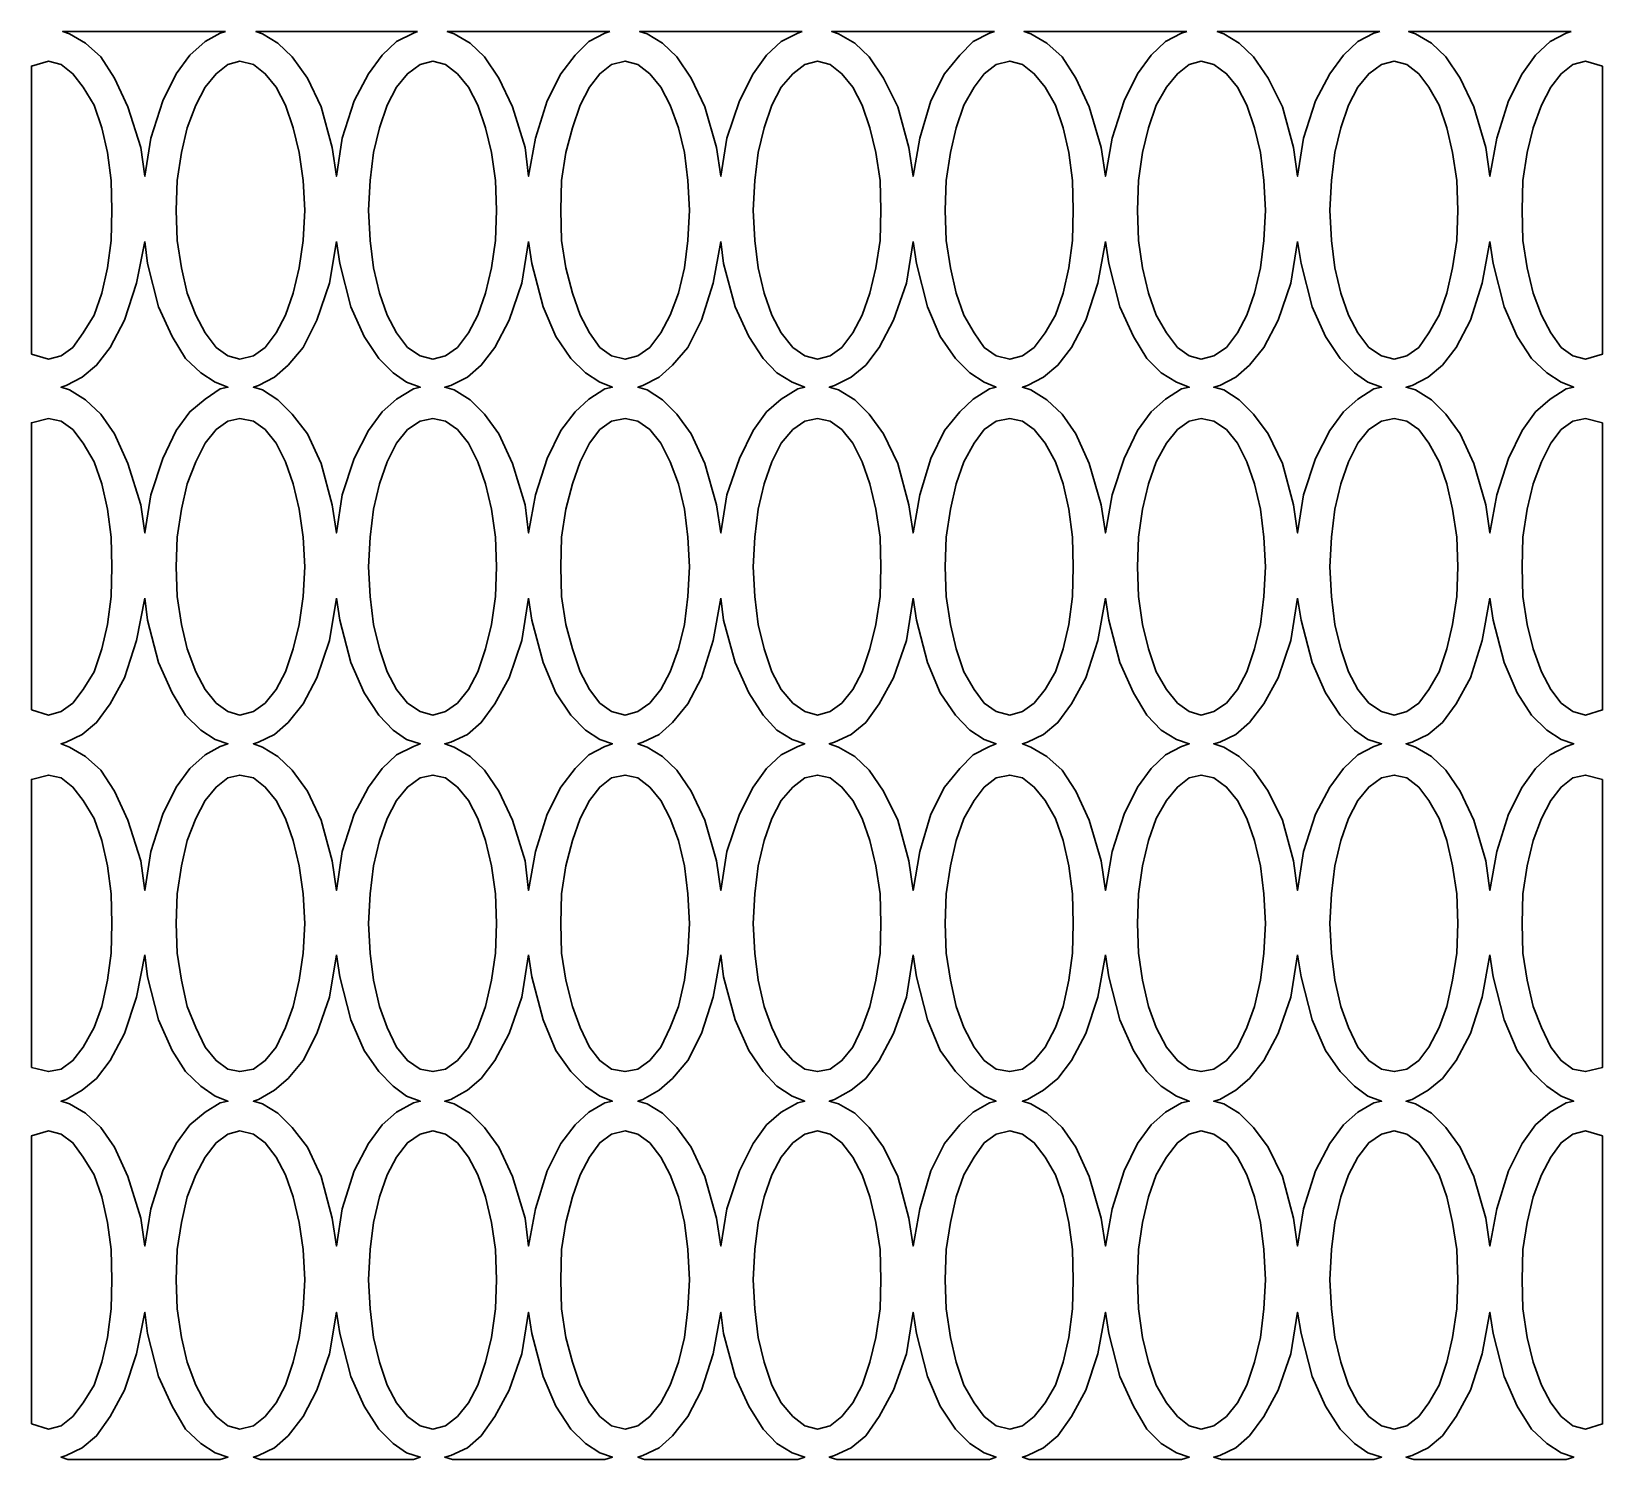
# Model space of a CAD drawing. Header units: centimetres. Extents: x 1.91 to 7.97, y -2.57 to 2.94.
import ezdxf

# ---------------------------------------------------------------- set-up
doc = ezdxf.new("R2010")
doc.units = ezdxf.units.CM
doc.header["$MEASUREMENT"] = 0
doc.layers.add('layer 1', color=7, linetype='Continuous')

msp = doc.modelspace()

# ---------------------------------------------------------------- linework, layer by layer
at = {"layer": 'layer 1', "color": 250, "lineweight": 30}
for points, knots in [([(2.65418, 2.9417), (2.65418, 2.9417), (2.63456, 2.93516), (2.63456, 2.93516), (2.63456, 2.93516), (2.63456, 2.93516), (2.57567, 2.90245), (2.57567, 2.90245), (2.57567, 2.90245), (2.57567, 2.90245), (2.51679, 2.85011), (2.51679, 2.85011), (2.51679, 2.85011), (2.51679, 2.85011), (2.46444, 2.77813), (2.46444, 2.77813), (2.46444, 2.77813), (2.46444, 2.77813), (2.4121, 2.67345), (2.4121, 2.67345), (2.4121, 2.67345), (2.4121, 2.67345), (2.36631, 2.52952), (2.36631, 2.52952), (2.36631, 2.52952), (2.36631, 2.52952), (2.34341, 2.38231), (2.34341, 2.38231), (2.34341, 2.38231), (2.34341, 2.38231), (2.32705, 2.49353), (2.32705, 2.49353), (2.32705, 2.49353), (2.32705, 2.49353), (2.27798, 2.65056), (2.27798, 2.65056), (2.27798, 2.65056), (2.27798, 2.65056), (2.22564, 2.76178), (2.22564, 2.76178), (2.22564, 2.76178), (2.22564, 2.76178), (2.1733, 2.84356), (2.1733, 2.84356), (2.1733, 2.84356), (2.1733, 2.84356), (2.11441, 2.89591), (2.11441, 2.89591), (2.11441, 2.89591), (2.11441, 2.89591), (2.05226, 2.93189), (2.05226, 2.93189), (2.05226, 2.93189), (2.05226, 2.93189), (2.02609, 2.9417), (2.02609, 2.9417), (2.02609, 2.9417), (2.02609, 2.9417), (2.65418, 2.9417), (2.65418, 2.9417)], [0, 0, 0, 0, 0.0625, 0.0625, 0.0625, 0.0625, 0.125, 0.125, 0.125, 0.125, 0.1875, 0.1875, 0.1875, 0.1875, 0.25, 0.25, 0.25, 0.25, 0.3125, 0.3125, 0.3125, 0.3125, 0.375, 0.375, 0.375, 0.375, 0.4375, 0.4375, 0.4375, 0.4375, 0.5, 0.5, 0.5, 0.5, 0.5625, 0.5625, 0.5625, 0.5625, 0.625, 0.625, 0.625, 0.625, 0.6875, 0.6875, 0.6875, 0.6875, 0.75, 0.75, 0.75, 0.75, 0.8125, 0.8125, 0.8125, 0.8125, 0.875, 0.875, 0.875, 0.875, 1, 1, 1, 1]), ([(3.39677, 2.9417), (3.39677, 2.9417), (3.38042, 2.93516), (3.38042, 2.93516), (3.38042, 2.93516), (3.38042, 2.93516), (3.31499, 2.90245), (3.31499, 2.90245), (3.31499, 2.90245), (3.31499, 2.90245), (3.25938, 2.85011), (3.25938, 2.85011), (3.25938, 2.85011), (3.25938, 2.85011), (3.20704, 2.77813), (3.20704, 2.77813), (3.20704, 2.77813), (3.20704, 2.77813), (3.15142, 2.67345), (3.15142, 2.67345), (3.15142, 2.67345), (3.15142, 2.67345), (3.10563, 2.52952), (3.10563, 2.52952), (3.10563, 2.52952), (3.10563, 2.52952), (3.08272, 2.38231), (3.08272, 2.38231), (3.08272, 2.38231), (3.08272, 2.38231), (3.06637, 2.49353), (3.06637, 2.49353), (3.06637, 2.49353), (3.06637, 2.49353), (3.02384, 2.65056), (3.02384, 2.65056), (3.02384, 2.65056), (3.02384, 2.65056), (2.9715, 2.76178), (2.9715, 2.76178), (2.9715, 2.76178), (2.9715, 2.76178), (2.91262, 2.84356), (2.91262, 2.84356), (2.91262, 2.84356), (2.91262, 2.84356), (2.857, 2.89591), (2.857, 2.89591), (2.857, 2.89591), (2.857, 2.89591), (2.79812, 2.93189), (2.79812, 2.93189), (2.79812, 2.93189), (2.79812, 2.93189), (2.77195, 2.9417), (2.77195, 2.9417), (2.77195, 2.9417), (2.77195, 2.9417), (3.39677, 2.9417), (3.39677, 2.9417)], [0, 0, 0, 0, 0.0625, 0.0625, 0.0625, 0.0625, 0.125, 0.125, 0.125, 0.125, 0.1875, 0.1875, 0.1875, 0.1875, 0.25, 0.25, 0.25, 0.25, 0.3125, 0.3125, 0.3125, 0.3125, 0.375, 0.375, 0.375, 0.375, 0.4375, 0.4375, 0.4375, 0.4375, 0.5, 0.5, 0.5, 0.5, 0.5625, 0.5625, 0.5625, 0.5625, 0.625, 0.625, 0.625, 0.625, 0.6875, 0.6875, 0.6875, 0.6875, 0.75, 0.75, 0.75, 0.75, 0.8125, 0.8125, 0.8125, 0.8125, 0.875, 0.875, 0.875, 0.875, 1, 1, 1, 1]), ([(4.13936, 2.9417), (4.13936, 2.9417), (4.11973, 2.93516), (4.11973, 2.93516), (4.11973, 2.93516), (4.11973, 2.93516), (4.05758, 2.90245), (4.05758, 2.90245), (4.05758, 2.90245), (4.05758, 2.90245), (4.00524, 2.85011), (4.00524, 2.85011), (4.00524, 2.85011), (4.00524, 2.85011), (3.94963, 2.77813), (3.94963, 2.77813), (3.94963, 2.77813), (3.94963, 2.77813), (3.89729, 2.67345), (3.89729, 2.67345), (3.89729, 2.67345), (3.89729, 2.67345), (3.85149, 2.52952), (3.85149, 2.52952), (3.85149, 2.52952), (3.85149, 2.52952), (3.82531, 2.38231), (3.82531, 2.38231), (3.82531, 2.38231), (3.82531, 2.38231), (3.81223, 2.49353), (3.81223, 2.49353), (3.81223, 2.49353), (3.81223, 2.49353), (3.76316, 2.65056), (3.76316, 2.65056), (3.76316, 2.65056), (3.76316, 2.65056), (3.71082, 2.76178), (3.71082, 2.76178), (3.71082, 2.76178), (3.71082, 2.76178), (3.65521, 2.84356), (3.65521, 2.84356), (3.65521, 2.84356), (3.65521, 2.84356), (3.59959, 2.89591), (3.59959, 2.89591), (3.59959, 2.89591), (3.59959, 2.89591), (3.53744, 2.93189), (3.53744, 2.93189), (3.53744, 2.93189), (3.53744, 2.93189), (3.51127, 2.9417), (3.51127, 2.9417), (3.51127, 2.9417), (3.51127, 2.9417), (4.13936, 2.9417), (4.13936, 2.9417)], [0, 0, 0, 0, 0.0625, 0.0625, 0.0625, 0.0625, 0.125, 0.125, 0.125, 0.125, 0.1875, 0.1875, 0.1875, 0.1875, 0.25, 0.25, 0.25, 0.25, 0.3125, 0.3125, 0.3125, 0.3125, 0.375, 0.375, 0.375, 0.375, 0.4375, 0.4375, 0.4375, 0.4375, 0.5, 0.5, 0.5, 0.5, 0.5625, 0.5625, 0.5625, 0.5625, 0.625, 0.625, 0.625, 0.625, 0.6875, 0.6875, 0.6875, 0.6875, 0.75, 0.75, 0.75, 0.75, 0.8125, 0.8125, 0.8125, 0.8125, 0.875, 0.875, 0.875, 0.875, 1, 1, 1, 1]), ([(4.88195, 2.9417), (4.88195, 2.9417), (4.8656, 2.93516), (4.8656, 2.93516), (4.8656, 2.93516), (4.8656, 2.93516), (4.80017, 2.90245), (4.80017, 2.90245), (4.80017, 2.90245), (4.80017, 2.90245), (4.74456, 2.85011), (4.74456, 2.85011), (4.74456, 2.85011), (4.74456, 2.85011), (4.69222, 2.77813), (4.69222, 2.77813), (4.69222, 2.77813), (4.69222, 2.77813), (4.63988, 2.67345), (4.63988, 2.67345), (4.63988, 2.67345), (4.63988, 2.67345), (4.5908, 2.52952), (4.5908, 2.52952), (4.5908, 2.52952), (4.5908, 2.52952), (4.56791, 2.38231), (4.56791, 2.38231), (4.56791, 2.38231), (4.56791, 2.38231), (4.55155, 2.49353), (4.55155, 2.49353), (4.55155, 2.49353), (4.55155, 2.49353), (4.50575, 2.65056), (4.50575, 2.65056), (4.50575, 2.65056), (4.50575, 2.65056), (4.45341, 2.76178), (4.45341, 2.76178), (4.45341, 2.76178), (4.45341, 2.76178), (4.3978, 2.84356), (4.3978, 2.84356), (4.3978, 2.84356), (4.3978, 2.84356), (4.34219, 2.89591), (4.34219, 2.89591), (4.34219, 2.89591), (4.34219, 2.89591), (4.2833, 2.93189), (4.2833, 2.93189), (4.2833, 2.93189), (4.2833, 2.93189), (4.25386, 2.9417), (4.25386, 2.9417), (4.25386, 2.9417), (4.25386, 2.9417), (4.88195, 2.9417), (4.88195, 2.9417)], [0, 0, 0, 0, 0.0625, 0.0625, 0.0625, 0.0625, 0.125, 0.125, 0.125, 0.125, 0.1875, 0.1875, 0.1875, 0.1875, 0.25, 0.25, 0.25, 0.25, 0.3125, 0.3125, 0.3125, 0.3125, 0.375, 0.375, 0.375, 0.375, 0.4375, 0.4375, 0.4375, 0.4375, 0.5, 0.5, 0.5, 0.5, 0.5625, 0.5625, 0.5625, 0.5625, 0.625, 0.625, 0.625, 0.625, 0.6875, 0.6875, 0.6875, 0.6875, 0.75, 0.75, 0.75, 0.75, 0.8125, 0.8125, 0.8125, 0.8125, 0.875, 0.875, 0.875, 0.875, 1, 1, 1, 1]), ([(5.62454, 2.9417), (5.62454, 2.9417), (5.60491, 2.93516), (5.60491, 2.93516), (5.60491, 2.93516), (5.60491, 2.93516), (5.54276, 2.90245), (5.54276, 2.90245), (5.54276, 2.90245), (5.54276, 2.90245), (5.49042, 2.85011), (5.49042, 2.85011), (5.49042, 2.85011), (5.49042, 2.85011), (5.43154, 2.77813), (5.43154, 2.77813), (5.43154, 2.77813), (5.43154, 2.77813), (5.37919, 2.67345), (5.37919, 2.67345), (5.37919, 2.67345), (5.37919, 2.67345), (5.33667, 2.52952), (5.33667, 2.52952), (5.33667, 2.52952), (5.33667, 2.52952), (5.3105, 2.38231), (5.3105, 2.38231), (5.3105, 2.38231), (5.3105, 2.38231), (5.29414, 2.49353), (5.29414, 2.49353), (5.29414, 2.49353), (5.29414, 2.49353), (5.25161, 2.65056), (5.25161, 2.65056), (5.25161, 2.65056), (5.25161, 2.65056), (5.196, 2.76178), (5.196, 2.76178), (5.196, 2.76178), (5.196, 2.76178), (5.14039, 2.84356), (5.14039, 2.84356), (5.14039, 2.84356), (5.14039, 2.84356), (5.08478, 2.89591), (5.08478, 2.89591), (5.08478, 2.89591), (5.08478, 2.89591), (5.02262, 2.93189), (5.02262, 2.93189), (5.02262, 2.93189), (5.02262, 2.93189), (4.99645, 2.9417), (4.99645, 2.9417), (4.99645, 2.9417), (4.99645, 2.9417), (5.62454, 2.9417), (5.62454, 2.9417)], [0, 0, 0, 0, 0.0625, 0.0625, 0.0625, 0.0625, 0.125, 0.125, 0.125, 0.125, 0.1875, 0.1875, 0.1875, 0.1875, 0.25, 0.25, 0.25, 0.25, 0.3125, 0.3125, 0.3125, 0.3125, 0.375, 0.375, 0.375, 0.375, 0.4375, 0.4375, 0.4375, 0.4375, 0.5, 0.5, 0.5, 0.5, 0.5625, 0.5625, 0.5625, 0.5625, 0.625, 0.625, 0.625, 0.625, 0.6875, 0.6875, 0.6875, 0.6875, 0.75, 0.75, 0.75, 0.75, 0.8125, 0.8125, 0.8125, 0.8125, 0.875, 0.875, 0.875, 0.875, 1, 1, 1, 1]), ([(6.36714, 2.9417), (6.36714, 2.9417), (6.34751, 2.93516), (6.34751, 2.93516), (6.34751, 2.93516), (6.34751, 2.93516), (6.28535, 2.90245), (6.28535, 2.90245), (6.28535, 2.90245), (6.28535, 2.90245), (6.22974, 2.85011), (6.22974, 2.85011), (6.22974, 2.85011), (6.22974, 2.85011), (6.1774, 2.77813), (6.1774, 2.77813), (6.1774, 2.77813), (6.1774, 2.77813), (6.12506, 2.67345), (6.12506, 2.67345), (6.12506, 2.67345), (6.12506, 2.67345), (6.07926, 2.52952), (6.07926, 2.52952), (6.07926, 2.52952), (6.07926, 2.52952), (6.05309, 2.38231), (6.05309, 2.38231), (6.05309, 2.38231), (6.05309, 2.38231), (6.03673, 2.49353), (6.03673, 2.49353), (6.03673, 2.49353), (6.03673, 2.49353), (5.99093, 2.65056), (5.99093, 2.65056), (5.99093, 2.65056), (5.99093, 2.65056), (5.93859, 2.76178), (5.93859, 2.76178), (5.93859, 2.76178), (5.93859, 2.76178), (5.88625, 2.84356), (5.88625, 2.84356), (5.88625, 2.84356), (5.88625, 2.84356), (5.82737, 2.89591), (5.82737, 2.89591), (5.82737, 2.89591), (5.82737, 2.89591), (5.76521, 2.93189), (5.76521, 2.93189), (5.76521, 2.93189), (5.76521, 2.93189), (5.73904, 2.9417), (5.73904, 2.9417), (5.73904, 2.9417), (5.73904, 2.9417), (6.36714, 2.9417), (6.36714, 2.9417)], [0, 0, 0, 0, 0.0625, 0.0625, 0.0625, 0.0625, 0.125, 0.125, 0.125, 0.125, 0.1875, 0.1875, 0.1875, 0.1875, 0.25, 0.25, 0.25, 0.25, 0.3125, 0.3125, 0.3125, 0.3125, 0.375, 0.375, 0.375, 0.375, 0.4375, 0.4375, 0.4375, 0.4375, 0.5, 0.5, 0.5, 0.5, 0.5625, 0.5625, 0.5625, 0.5625, 0.625, 0.625, 0.625, 0.625, 0.6875, 0.6875, 0.6875, 0.6875, 0.75, 0.75, 0.75, 0.75, 0.8125, 0.8125, 0.8125, 0.8125, 0.875, 0.875, 0.875, 0.875, 1, 1, 1, 1]), ([(7.11299, 2.9417), (7.11299, 2.9417), (7.0901, 2.93516), (7.0901, 2.93516), (7.0901, 2.93516), (7.0901, 2.93516), (7.02794, 2.90245), (7.02794, 2.90245), (7.02794, 2.90245), (7.02794, 2.90245), (6.97233, 2.85011), (6.97233, 2.85011), (6.97233, 2.85011), (6.97233, 2.85011), (6.91999, 2.77813), (6.91999, 2.77813), (6.91999, 2.77813), (6.91999, 2.77813), (6.86438, 2.67345), (6.86438, 2.67345), (6.86438, 2.67345), (6.86438, 2.67345), (6.81858, 2.52952), (6.81858, 2.52952), (6.81858, 2.52952), (6.81858, 2.52952), (6.79568, 2.38231), (6.79568, 2.38231), (6.79568, 2.38231), (6.79568, 2.38231), (6.77932, 2.49353), (6.77932, 2.49353), (6.77932, 2.49353), (6.77932, 2.49353), (6.73679, 2.65056), (6.73679, 2.65056), (6.73679, 2.65056), (6.73679, 2.65056), (6.68118, 2.76178), (6.68118, 2.76178), (6.68118, 2.76178), (6.68118, 2.76178), (6.62557, 2.84356), (6.62557, 2.84356), (6.62557, 2.84356), (6.62557, 2.84356), (6.56996, 2.89591), (6.56996, 2.89591), (6.56996, 2.89591), (6.56996, 2.89591), (6.51107, 2.93189), (6.51107, 2.93189), (6.51107, 2.93189), (6.51107, 2.93189), (6.4849, 2.9417), (6.4849, 2.9417), (6.4849, 2.9417), (6.4849, 2.9417), (7.11299, 2.9417), (7.11299, 2.9417)], [0, 0, 0, 0, 0.0625, 0.0625, 0.0625, 0.0625, 0.125, 0.125, 0.125, 0.125, 0.1875, 0.1875, 0.1875, 0.1875, 0.25, 0.25, 0.25, 0.25, 0.3125, 0.3125, 0.3125, 0.3125, 0.375, 0.375, 0.375, 0.375, 0.4375, 0.4375, 0.4375, 0.4375, 0.5, 0.5, 0.5, 0.5, 0.5625, 0.5625, 0.5625, 0.5625, 0.625, 0.625, 0.625, 0.625, 0.6875, 0.6875, 0.6875, 0.6875, 0.75, 0.75, 0.75, 0.75, 0.8125, 0.8125, 0.8125, 0.8125, 0.875, 0.875, 0.875, 0.875, 1, 1, 1, 1]), ([(7.85231, 2.9417), (7.85231, 2.9417), (7.83269, 2.93516), (7.83269, 2.93516), (7.83269, 2.93516), (7.83269, 2.93516), (7.77053, 2.90245), (7.77053, 2.90245), (7.77053, 2.90245), (7.77053, 2.90245), (7.71492, 2.85011), (7.71492, 2.85011), (7.71492, 2.85011), (7.71492, 2.85011), (7.66258, 2.77813), (7.66258, 2.77813), (7.66258, 2.77813), (7.66258, 2.77813), (7.61023, 2.67345), (7.61023, 2.67345), (7.61023, 2.67345), (7.61023, 2.67345), (7.56444, 2.52952), (7.56444, 2.52952), (7.56444, 2.52952), (7.56444, 2.52952), (7.53827, 2.38231), (7.53827, 2.38231), (7.53827, 2.38231), (7.53827, 2.38231), (7.52191, 2.49353), (7.52191, 2.49353), (7.52191, 2.49353), (7.52191, 2.49353), (7.47611, 2.65056), (7.47611, 2.65056), (7.47611, 2.65056), (7.47611, 2.65056), (7.42377, 2.76178), (7.42377, 2.76178), (7.42377, 2.76178), (7.42377, 2.76178), (7.36816, 2.84356), (7.36816, 2.84356), (7.36816, 2.84356), (7.36816, 2.84356), (7.31255, 2.89591), (7.31255, 2.89591), (7.31255, 2.89591), (7.31255, 2.89591), (7.25039, 2.93189), (7.25039, 2.93189), (7.25039, 2.93189), (7.25039, 2.93189), (7.22422, 2.9417), (7.22422, 2.9417), (7.22422, 2.9417), (7.22422, 2.9417), (7.85231, 2.9417), (7.85231, 2.9417)], [0, 0, 0, 0, 0.0625, 0.0625, 0.0625, 0.0625, 0.125, 0.125, 0.125, 0.125, 0.1875, 0.1875, 0.1875, 0.1875, 0.25, 0.25, 0.25, 0.25, 0.3125, 0.3125, 0.3125, 0.3125, 0.375, 0.375, 0.375, 0.375, 0.4375, 0.4375, 0.4375, 0.4375, 0.5, 0.5, 0.5, 0.5, 0.5625, 0.5625, 0.5625, 0.5625, 0.625, 0.625, 0.625, 0.625, 0.6875, 0.6875, 0.6875, 0.6875, 0.75, 0.75, 0.75, 0.75, 0.8125, 0.8125, 0.8125, 0.8125, 0.875, 0.875, 0.875, 0.875, 1, 1, 1, 1]), ([(1.90505, 1.69533), (1.90505, 1.69533), (1.97048, 1.6757), (1.97048, 1.6757), (1.97048, 1.6757), (1.97048, 1.6757), (2.01955, 1.68879), (2.01955, 1.68879), (2.01955, 1.68879), (2.01955, 1.68879), (2.06535, 1.7215), (2.06535, 1.7215), (2.06535, 1.7215), (2.06535, 1.7215), (2.1046, 1.77711), (2.1046, 1.77711), (2.1046, 1.77711), (2.1046, 1.77711), (2.14713, 1.84581), (2.14713, 1.84581), (2.14713, 1.84581), (2.14713, 1.84581), (2.17657, 1.93086), (2.17657, 1.93086), (2.17657, 1.93086), (2.17657, 1.93086), (2.19947, 2.029), (2.19947, 2.029), (2.19947, 2.029), (2.19947, 2.029), (2.21255, 2.13369), (2.21255, 2.13369), (2.21255, 2.13369), (2.21255, 2.13369), (2.21583, 2.25145), (2.21583, 2.25145), (2.21583, 2.25145), (2.21583, 2.25145), (2.21255, 2.36595), (2.21255, 2.36595), (2.21255, 2.36595), (2.21255, 2.36595), (2.19947, 2.4739), (2.19947, 2.4739), (2.19947, 2.4739), (2.19947, 2.4739), (2.17657, 2.56877), (2.17657, 2.56877), (2.17657, 2.56877), (2.17657, 2.56877), (2.14713, 2.6571), (2.14713, 2.6571), (2.14713, 2.6571), (2.14713, 2.6571), (2.1046, 2.72579), (2.1046, 2.72579), (2.1046, 2.72579), (2.1046, 2.72579), (2.06535, 2.77813), (2.06535, 2.77813), (2.06535, 2.77813), (2.06535, 2.77813), (2.01955, 2.81412), (2.01955, 2.81412), (2.01955, 2.81412), (2.01955, 2.81412), (1.97048, 2.82721), (1.97048, 2.82721), (1.97048, 2.82721), (1.97048, 2.82721), (1.90505, 2.80758), (1.90505, 2.80758), (1.90505, 2.80758), (1.90505, 2.80758), (1.90505, 1.69533), (1.90505, 1.69533)], [0, 0, 0, 0, 0.05, 0.05, 0.05, 0.05, 0.1, 0.1, 0.1, 0.1, 0.15, 0.15, 0.15, 0.15, 0.2, 0.2, 0.2, 0.2, 0.25, 0.25, 0.25, 0.25, 0.3, 0.3, 0.3, 0.3, 0.35, 0.35, 0.35, 0.35, 0.4, 0.4, 0.4, 0.4, 0.45, 0.45, 0.45, 0.45, 0.5, 0.5, 0.5, 0.5, 0.55, 0.55, 0.55, 0.55, 0.6, 0.6, 0.6, 0.6, 0.65, 0.65, 0.65, 0.65, 0.7, 0.7, 0.7, 0.7, 0.75, 0.75, 0.75, 0.75, 0.8, 0.8, 0.8, 0.8, 0.85, 0.85, 0.85, 0.85, 0.9, 0.9, 0.9, 0.9, 1, 1, 1, 1]), ([(2.96169, 2.25145), (2.96169, 2.25145), (2.95515, 2.36595), (2.95515, 2.36595), (2.95515, 2.36595), (2.95515, 2.36595), (2.93879, 2.4739), (2.93879, 2.4739), (2.93879, 2.4739), (2.93879, 2.4739), (2.91589, 2.56877), (2.91589, 2.56877), (2.91589, 2.56877), (2.91589, 2.56877), (2.88645, 2.6571), (2.88645, 2.6571), (2.88645, 2.6571), (2.88645, 2.6571), (2.85046, 2.72579), (2.85046, 2.72579), (2.85046, 2.72579), (2.85046, 2.72579), (2.80794, 2.77813), (2.80794, 2.77813), (2.80794, 2.77813), (2.80794, 2.77813), (2.76214, 2.81412), (2.76214, 2.81412), (2.76214, 2.81412), (2.76214, 2.81412), (2.7098, 2.82721), (2.7098, 2.82721), (2.7098, 2.82721), (2.7098, 2.82721), (2.66399, 2.81412), (2.66399, 2.81412), (2.66399, 2.81412), (2.66399, 2.81412), (2.6182, 2.77813), (2.6182, 2.77813), (2.6182, 2.77813), (2.6182, 2.77813), (2.57567, 2.72579), (2.57567, 2.72579), (2.57567, 2.72579), (2.57567, 2.72579), (2.53969, 2.6571), (2.53969, 2.6571), (2.53969, 2.6571), (2.53969, 2.6571), (2.50697, 2.56877), (2.50697, 2.56877), (2.50697, 2.56877), (2.50697, 2.56877), (2.48408, 2.4739), (2.48408, 2.4739), (2.48408, 2.4739), (2.48408, 2.4739), (2.46772, 2.36595), (2.46772, 2.36595), (2.46772, 2.36595), (2.46772, 2.36595), (2.46444, 2.25145), (2.46444, 2.25145), (2.46444, 2.25145), (2.46444, 2.25145), (2.46772, 2.13369), (2.46772, 2.13369), (2.46772, 2.13369), (2.46772, 2.13369), (2.48408, 2.029), (2.48408, 2.029), (2.48408, 2.029), (2.48408, 2.029), (2.50697, 1.93086), (2.50697, 1.93086), (2.50697, 1.93086), (2.50697, 1.93086), (2.53969, 1.84581), (2.53969, 1.84581), (2.53969, 1.84581), (2.53969, 1.84581), (2.57567, 1.77711), (2.57567, 1.77711), (2.57567, 1.77711), (2.57567, 1.77711), (2.6182, 1.7215), (2.6182, 1.7215), (2.6182, 1.7215), (2.6182, 1.7215), (2.66399, 1.68879), (2.66399, 1.68879), (2.66399, 1.68879), (2.66399, 1.68879), (2.7098, 1.6757), (2.7098, 1.6757), (2.7098, 1.6757), (2.7098, 1.6757), (2.76214, 1.68879), (2.76214, 1.68879), (2.76214, 1.68879), (2.76214, 1.68879), (2.80794, 1.7215), (2.80794, 1.7215), (2.80794, 1.7215), (2.80794, 1.7215), (2.85046, 1.77711), (2.85046, 1.77711), (2.85046, 1.77711), (2.85046, 1.77711), (2.88645, 1.84581), (2.88645, 1.84581), (2.88645, 1.84581), (2.88645, 1.84581), (2.91589, 1.93086), (2.91589, 1.93086), (2.91589, 1.93086), (2.91589, 1.93086), (2.93879, 2.029), (2.93879, 2.029), (2.93879, 2.029), (2.93879, 2.029), (2.95515, 2.13369), (2.95515, 2.13369), (2.95515, 2.13369), (2.95515, 2.13369), (2.96169, 2.25145), (2.96169, 2.25145)], [0, 0, 0, 0, 0.030303, 0.030303, 0.030303, 0.030303, 0.0606061, 0.0606061, 0.0606061, 0.0606061, 0.0909091, 0.0909091, 0.0909091, 0.0909091, 0.1212121, 0.1212121, 0.1212121, 0.1212121, 0.1515152, 0.1515152, 0.1515152, 0.1515152, 0.1818182, 0.1818182, 0.1818182, 0.1818182, 0.2121212, 0.2121212, 0.2121212, 0.2121212, 0.2424242, 0.2424242, 0.2424242, 0.2424242, 0.2727273, 0.2727273, 0.2727273, 0.2727273, 0.3030303, 0.3030303, 0.3030303, 0.3030303, 0.3333333, 0.3333333, 0.3333333, 0.3333333, 0.3636364, 0.3636364, 0.3636364, 0.3636364, 0.3939394, 0.3939394, 0.3939394, 0.3939394, 0.4242424, 0.4242424, 0.4242424, 0.4242424, 0.4545455, 0.4545455, 0.4545455, 0.4545455, 0.4848485, 0.4848485, 0.4848485, 0.4848485, 0.5151515, 0.5151515, 0.5151515, 0.5151515, 0.5454545, 0.5454545, 0.5454545, 0.5454545, 0.5757576, 0.5757576, 0.5757576, 0.5757576, 0.6060606, 0.6060606, 0.6060606, 0.6060606, 0.6363636, 0.6363636, 0.6363636, 0.6363636, 0.6666667, 0.6666667, 0.6666667, 0.6666667, 0.6969697, 0.6969697, 0.6969697, 0.6969697, 0.7272727, 0.7272727, 0.7272727, 0.7272727, 0.7575758, 0.7575758, 0.7575758, 0.7575758, 0.7878788, 0.7878788, 0.7878788, 0.7878788, 0.8181818, 0.8181818, 0.8181818, 0.8181818, 0.8484848, 0.8484848, 0.8484848, 0.8484848, 0.8787879, 0.8787879, 0.8787879, 0.8787879, 0.9090909, 0.9090909, 0.9090909, 0.9090909, 0.9393939, 0.9393939, 0.9393939, 0.9393939, 1, 1, 1, 1]), ([(3.70101, 2.25145), (3.70101, 2.25145), (3.69774, 2.36595), (3.69774, 2.36595), (3.69774, 2.36595), (3.69774, 2.36595), (3.68138, 2.4739), (3.68138, 2.4739), (3.68138, 2.4739), (3.68138, 2.4739), (3.65848, 2.56877), (3.65848, 2.56877), (3.65848, 2.56877), (3.65848, 2.56877), (3.62904, 2.6571), (3.62904, 2.6571), (3.62904, 2.6571), (3.62904, 2.6571), (3.59305, 2.72579), (3.59305, 2.72579), (3.59305, 2.72579), (3.59305, 2.72579), (3.55053, 2.77813), (3.55053, 2.77813), (3.55053, 2.77813), (3.55053, 2.77813), (3.50473, 2.81412), (3.50473, 2.81412), (3.50473, 2.81412), (3.50473, 2.81412), (3.45566, 2.82721), (3.45566, 2.82721), (3.45566, 2.82721), (3.45566, 2.82721), (3.40659, 2.81412), (3.40659, 2.81412), (3.40659, 2.81412), (3.40659, 2.81412), (3.35752, 2.77813), (3.35752, 2.77813), (3.35752, 2.77813), (3.35752, 2.77813), (3.31499, 2.72579), (3.31499, 2.72579), (3.31499, 2.72579), (3.31499, 2.72579), (3.27901, 2.6571), (3.27901, 2.6571), (3.27901, 2.6571), (3.27901, 2.6571), (3.24956, 2.56877), (3.24956, 2.56877), (3.24956, 2.56877), (3.24956, 2.56877), (3.22667, 2.4739), (3.22667, 2.4739), (3.22667, 2.4739), (3.22667, 2.4739), (3.21358, 2.36595), (3.21358, 2.36595), (3.21358, 2.36595), (3.21358, 2.36595), (3.20704, 2.25145), (3.20704, 2.25145), (3.20704, 2.25145), (3.20704, 2.25145), (3.21358, 2.13369), (3.21358, 2.13369), (3.21358, 2.13369), (3.21358, 2.13369), (3.22667, 2.029), (3.22667, 2.029), (3.22667, 2.029), (3.22667, 2.029), (3.24956, 1.93086), (3.24956, 1.93086), (3.24956, 1.93086), (3.24956, 1.93086), (3.27901, 1.84581), (3.27901, 1.84581), (3.27901, 1.84581), (3.27901, 1.84581), (3.31499, 1.77711), (3.31499, 1.77711), (3.31499, 1.77711), (3.31499, 1.77711), (3.35752, 1.7215), (3.35752, 1.7215), (3.35752, 1.7215), (3.35752, 1.7215), (3.40659, 1.68879), (3.40659, 1.68879), (3.40659, 1.68879), (3.40659, 1.68879), (3.45566, 1.6757), (3.45566, 1.6757), (3.45566, 1.6757), (3.45566, 1.6757), (3.50473, 1.68879), (3.50473, 1.68879), (3.50473, 1.68879), (3.50473, 1.68879), (3.55053, 1.7215), (3.55053, 1.7215), (3.55053, 1.7215), (3.55053, 1.7215), (3.59305, 1.77711), (3.59305, 1.77711), (3.59305, 1.77711), (3.59305, 1.77711), (3.62904, 1.84581), (3.62904, 1.84581), (3.62904, 1.84581), (3.62904, 1.84581), (3.65848, 1.93086), (3.65848, 1.93086), (3.65848, 1.93086), (3.65848, 1.93086), (3.68138, 2.029), (3.68138, 2.029), (3.68138, 2.029), (3.68138, 2.029), (3.69774, 2.13369), (3.69774, 2.13369), (3.69774, 2.13369), (3.69774, 2.13369), (3.70101, 2.25145), (3.70101, 2.25145)], [0, 0, 0, 0, 0.030303, 0.030303, 0.030303, 0.030303, 0.0606061, 0.0606061, 0.0606061, 0.0606061, 0.0909091, 0.0909091, 0.0909091, 0.0909091, 0.1212121, 0.1212121, 0.1212121, 0.1212121, 0.1515152, 0.1515152, 0.1515152, 0.1515152, 0.1818182, 0.1818182, 0.1818182, 0.1818182, 0.2121212, 0.2121212, 0.2121212, 0.2121212, 0.2424242, 0.2424242, 0.2424242, 0.2424242, 0.2727273, 0.2727273, 0.2727273, 0.2727273, 0.3030303, 0.3030303, 0.3030303, 0.3030303, 0.3333333, 0.3333333, 0.3333333, 0.3333333, 0.3636364, 0.3636364, 0.3636364, 0.3636364, 0.3939394, 0.3939394, 0.3939394, 0.3939394, 0.4242424, 0.4242424, 0.4242424, 0.4242424, 0.4545455, 0.4545455, 0.4545455, 0.4545455, 0.4848485, 0.4848485, 0.4848485, 0.4848485, 0.5151515, 0.5151515, 0.5151515, 0.5151515, 0.5454545, 0.5454545, 0.5454545, 0.5454545, 0.5757576, 0.5757576, 0.5757576, 0.5757576, 0.6060606, 0.6060606, 0.6060606, 0.6060606, 0.6363636, 0.6363636, 0.6363636, 0.6363636, 0.6666667, 0.6666667, 0.6666667, 0.6666667, 0.6969697, 0.6969697, 0.6969697, 0.6969697, 0.7272727, 0.7272727, 0.7272727, 0.7272727, 0.7575758, 0.7575758, 0.7575758, 0.7575758, 0.7878788, 0.7878788, 0.7878788, 0.7878788, 0.8181818, 0.8181818, 0.8181818, 0.8181818, 0.8484848, 0.8484848, 0.8484848, 0.8484848, 0.8787879, 0.8787879, 0.8787879, 0.8787879, 0.9090909, 0.9090909, 0.9090909, 0.9090909, 0.9393939, 0.9393939, 0.9393939, 0.9393939, 1, 1, 1, 1]), ([(4.44687, 2.25145), (4.44687, 2.25145), (4.44033, 2.36595), (4.44033, 2.36595), (4.44033, 2.36595), (4.44033, 2.36595), (4.42724, 2.4739), (4.42724, 2.4739), (4.42724, 2.4739), (4.42724, 2.4739), (4.40434, 2.56877), (4.40434, 2.56877), (4.40434, 2.56877), (4.40434, 2.56877), (4.37163, 2.6571), (4.37163, 2.6571), (4.37163, 2.6571), (4.37163, 2.6571), (4.33564, 2.72579), (4.33564, 2.72579), (4.33564, 2.72579), (4.33564, 2.72579), (4.29312, 2.77813), (4.29312, 2.77813), (4.29312, 2.77813), (4.29312, 2.77813), (4.24732, 2.81412), (4.24732, 2.81412), (4.24732, 2.81412), (4.24732, 2.81412), (4.19825, 2.82721), (4.19825, 2.82721), (4.19825, 2.82721), (4.19825, 2.82721), (4.14591, 2.81412), (4.14591, 2.81412), (4.14591, 2.81412), (4.14591, 2.81412), (4.10011, 2.77813), (4.10011, 2.77813), (4.10011, 2.77813), (4.10011, 2.77813), (4.06085, 2.72579), (4.06085, 2.72579), (4.06085, 2.72579), (4.06085, 2.72579), (4.02487, 2.6571), (4.02487, 2.6571), (4.02487, 2.6571), (4.02487, 2.6571), (3.99543, 2.56877), (3.99543, 2.56877), (3.99543, 2.56877), (3.99543, 2.56877), (3.96926, 2.4739), (3.96926, 2.4739), (3.96926, 2.4739), (3.96926, 2.4739), (3.9529, 2.36595), (3.9529, 2.36595), (3.9529, 2.36595), (3.9529, 2.36595), (3.94963, 2.25145), (3.94963, 2.25145), (3.94963, 2.25145), (3.94963, 2.25145), (3.9529, 2.13369), (3.9529, 2.13369), (3.9529, 2.13369), (3.9529, 2.13369), (3.96926, 2.029), (3.96926, 2.029), (3.96926, 2.029), (3.96926, 2.029), (3.99543, 1.93086), (3.99543, 1.93086), (3.99543, 1.93086), (3.99543, 1.93086), (4.02487, 1.84581), (4.02487, 1.84581), (4.02487, 1.84581), (4.02487, 1.84581), (4.06085, 1.77711), (4.06085, 1.77711), (4.06085, 1.77711), (4.06085, 1.77711), (4.10011, 1.7215), (4.10011, 1.7215), (4.10011, 1.7215), (4.10011, 1.7215), (4.14591, 1.68879), (4.14591, 1.68879), (4.14591, 1.68879), (4.14591, 1.68879), (4.19825, 1.6757), (4.19825, 1.6757), (4.19825, 1.6757), (4.19825, 1.6757), (4.24732, 1.68879), (4.24732, 1.68879), (4.24732, 1.68879), (4.24732, 1.68879), (4.29312, 1.7215), (4.29312, 1.7215), (4.29312, 1.7215), (4.29312, 1.7215), (4.33564, 1.77711), (4.33564, 1.77711), (4.33564, 1.77711), (4.33564, 1.77711), (4.37163, 1.84581), (4.37163, 1.84581), (4.37163, 1.84581), (4.37163, 1.84581), (4.40434, 1.93086), (4.40434, 1.93086), (4.40434, 1.93086), (4.40434, 1.93086), (4.42724, 2.029), (4.42724, 2.029), (4.42724, 2.029), (4.42724, 2.029), (4.44033, 2.13369), (4.44033, 2.13369), (4.44033, 2.13369), (4.44033, 2.13369), (4.44687, 2.25145), (4.44687, 2.25145)], [0, 0, 0, 0, 0.030303, 0.030303, 0.030303, 0.030303, 0.0606061, 0.0606061, 0.0606061, 0.0606061, 0.0909091, 0.0909091, 0.0909091, 0.0909091, 0.1212121, 0.1212121, 0.1212121, 0.1212121, 0.1515152, 0.1515152, 0.1515152, 0.1515152, 0.1818182, 0.1818182, 0.1818182, 0.1818182, 0.2121212, 0.2121212, 0.2121212, 0.2121212, 0.2424242, 0.2424242, 0.2424242, 0.2424242, 0.2727273, 0.2727273, 0.2727273, 0.2727273, 0.3030303, 0.3030303, 0.3030303, 0.3030303, 0.3333333, 0.3333333, 0.3333333, 0.3333333, 0.3636364, 0.3636364, 0.3636364, 0.3636364, 0.3939394, 0.3939394, 0.3939394, 0.3939394, 0.4242424, 0.4242424, 0.4242424, 0.4242424, 0.4545455, 0.4545455, 0.4545455, 0.4545455, 0.4848485, 0.4848485, 0.4848485, 0.4848485, 0.5151515, 0.5151515, 0.5151515, 0.5151515, 0.5454545, 0.5454545, 0.5454545, 0.5454545, 0.5757576, 0.5757576, 0.5757576, 0.5757576, 0.6060606, 0.6060606, 0.6060606, 0.6060606, 0.6363636, 0.6363636, 0.6363636, 0.6363636, 0.6666667, 0.6666667, 0.6666667, 0.6666667, 0.6969697, 0.6969697, 0.6969697, 0.6969697, 0.7272727, 0.7272727, 0.7272727, 0.7272727, 0.7575758, 0.7575758, 0.7575758, 0.7575758, 0.7878788, 0.7878788, 0.7878788, 0.7878788, 0.8181818, 0.8181818, 0.8181818, 0.8181818, 0.8484848, 0.8484848, 0.8484848, 0.8484848, 0.8787879, 0.8787879, 0.8787879, 0.8787879, 0.9090909, 0.9090909, 0.9090909, 0.9090909, 0.9393939, 0.9393939, 0.9393939, 0.9393939, 1, 1, 1, 1]), ([(5.18618, 2.25145), (5.18618, 2.25145), (5.18292, 2.36595), (5.18292, 2.36595), (5.18292, 2.36595), (5.18292, 2.36595), (5.16656, 2.4739), (5.16656, 2.4739), (5.16656, 2.4739), (5.16656, 2.4739), (5.14366, 2.56877), (5.14366, 2.56877), (5.14366, 2.56877), (5.14366, 2.56877), (5.11422, 2.6571), (5.11422, 2.6571), (5.11422, 2.6571), (5.11422, 2.6571), (5.07823, 2.72579), (5.07823, 2.72579), (5.07823, 2.72579), (5.07823, 2.72579), (5.0357, 2.77813), (5.0357, 2.77813), (5.0357, 2.77813), (5.0357, 2.77813), (4.98991, 2.81412), (4.98991, 2.81412), (4.98991, 2.81412), (4.98991, 2.81412), (4.94084, 2.82721), (4.94084, 2.82721), (4.94084, 2.82721), (4.94084, 2.82721), (4.89177, 2.81412), (4.89177, 2.81412), (4.89177, 2.81412), (4.89177, 2.81412), (4.84597, 2.77813), (4.84597, 2.77813), (4.84597, 2.77813), (4.84597, 2.77813), (4.80017, 2.72579), (4.80017, 2.72579), (4.80017, 2.72579), (4.80017, 2.72579), (4.76419, 2.6571), (4.76419, 2.6571), (4.76419, 2.6571), (4.76419, 2.6571), (4.73474, 2.56877), (4.73474, 2.56877), (4.73474, 2.56877), (4.73474, 2.56877), (4.71184, 2.4739), (4.71184, 2.4739), (4.71184, 2.4739), (4.71184, 2.4739), (4.69876, 2.36595), (4.69876, 2.36595), (4.69876, 2.36595), (4.69876, 2.36595), (4.69222, 2.25145), (4.69222, 2.25145), (4.69222, 2.25145), (4.69222, 2.25145), (4.69876, 2.13369), (4.69876, 2.13369), (4.69876, 2.13369), (4.69876, 2.13369), (4.71184, 2.029), (4.71184, 2.029), (4.71184, 2.029), (4.71184, 2.029), (4.73474, 1.93086), (4.73474, 1.93086), (4.73474, 1.93086), (4.73474, 1.93086), (4.76419, 1.84581), (4.76419, 1.84581), (4.76419, 1.84581), (4.76419, 1.84581), (4.80017, 1.77711), (4.80017, 1.77711), (4.80017, 1.77711), (4.80017, 1.77711), (4.84597, 1.7215), (4.84597, 1.7215), (4.84597, 1.7215), (4.84597, 1.7215), (4.89177, 1.68879), (4.89177, 1.68879), (4.89177, 1.68879), (4.89177, 1.68879), (4.94084, 1.6757), (4.94084, 1.6757), (4.94084, 1.6757), (4.94084, 1.6757), (4.98991, 1.68879), (4.98991, 1.68879), (4.98991, 1.68879), (4.98991, 1.68879), (5.0357, 1.7215), (5.0357, 1.7215), (5.0357, 1.7215), (5.0357, 1.7215), (5.07823, 1.77711), (5.07823, 1.77711), (5.07823, 1.77711), (5.07823, 1.77711), (5.11422, 1.84581), (5.11422, 1.84581), (5.11422, 1.84581), (5.11422, 1.84581), (5.14366, 1.93086), (5.14366, 1.93086), (5.14366, 1.93086), (5.14366, 1.93086), (5.16656, 2.029), (5.16656, 2.029), (5.16656, 2.029), (5.16656, 2.029), (5.18292, 2.13369), (5.18292, 2.13369), (5.18292, 2.13369), (5.18292, 2.13369), (5.18618, 2.25145), (5.18618, 2.25145)], [0, 0, 0, 0, 0.030303, 0.030303, 0.030303, 0.030303, 0.0606061, 0.0606061, 0.0606061, 0.0606061, 0.0909091, 0.0909091, 0.0909091, 0.0909091, 0.1212121, 0.1212121, 0.1212121, 0.1212121, 0.1515152, 0.1515152, 0.1515152, 0.1515152, 0.1818182, 0.1818182, 0.1818182, 0.1818182, 0.2121212, 0.2121212, 0.2121212, 0.2121212, 0.2424242, 0.2424242, 0.2424242, 0.2424242, 0.2727273, 0.2727273, 0.2727273, 0.2727273, 0.3030303, 0.3030303, 0.3030303, 0.3030303, 0.3333333, 0.3333333, 0.3333333, 0.3333333, 0.3636364, 0.3636364, 0.3636364, 0.3636364, 0.3939394, 0.3939394, 0.3939394, 0.3939394, 0.4242424, 0.4242424, 0.4242424, 0.4242424, 0.4545455, 0.4545455, 0.4545455, 0.4545455, 0.4848485, 0.4848485, 0.4848485, 0.4848485, 0.5151515, 0.5151515, 0.5151515, 0.5151515, 0.5454545, 0.5454545, 0.5454545, 0.5454545, 0.5757576, 0.5757576, 0.5757576, 0.5757576, 0.6060606, 0.6060606, 0.6060606, 0.6060606, 0.6363636, 0.6363636, 0.6363636, 0.6363636, 0.6666667, 0.6666667, 0.6666667, 0.6666667, 0.6969697, 0.6969697, 0.6969697, 0.6969697, 0.7272727, 0.7272727, 0.7272727, 0.7272727, 0.7575758, 0.7575758, 0.7575758, 0.7575758, 0.7878788, 0.7878788, 0.7878788, 0.7878788, 0.8181818, 0.8181818, 0.8181818, 0.8181818, 0.8484848, 0.8484848, 0.8484848, 0.8484848, 0.8787879, 0.8787879, 0.8787879, 0.8787879, 0.9090909, 0.9090909, 0.9090909, 0.9090909, 0.9393939, 0.9393939, 0.9393939, 0.9393939, 1, 1, 1, 1]), ([(5.92878, 2.25145), (5.92878, 2.25145), (5.9255, 2.36595), (5.9255, 2.36595), (5.9255, 2.36595), (5.9255, 2.36595), (5.91242, 2.4739), (5.91242, 2.4739), (5.91242, 2.4739), (5.91242, 2.4739), (5.88952, 2.56877), (5.88952, 2.56877), (5.88952, 2.56877), (5.88952, 2.56877), (5.86008, 2.6571), (5.86008, 2.6571), (5.86008, 2.6571), (5.86008, 2.6571), (5.82082, 2.72579), (5.82082, 2.72579), (5.82082, 2.72579), (5.82082, 2.72579), (5.77829, 2.77813), (5.77829, 2.77813), (5.77829, 2.77813), (5.77829, 2.77813), (5.7325, 2.81412), (5.7325, 2.81412), (5.7325, 2.81412), (5.7325, 2.81412), (5.68343, 2.82721), (5.68343, 2.82721), (5.68343, 2.82721), (5.68343, 2.82721), (5.63108, 2.81412), (5.63108, 2.81412), (5.63108, 2.81412), (5.63108, 2.81412), (5.58529, 2.77813), (5.58529, 2.77813), (5.58529, 2.77813), (5.58529, 2.77813), (5.54603, 2.72579), (5.54603, 2.72579), (5.54603, 2.72579), (5.54603, 2.72579), (5.50678, 2.6571), (5.50678, 2.6571), (5.50678, 2.6571), (5.50678, 2.6571), (5.47734, 2.56877), (5.47734, 2.56877), (5.47734, 2.56877), (5.47734, 2.56877), (5.45443, 2.4739), (5.45443, 2.4739), (5.45443, 2.4739), (5.45443, 2.4739), (5.43808, 2.36595), (5.43808, 2.36595), (5.43808, 2.36595), (5.43808, 2.36595), (5.43481, 2.25145), (5.43481, 2.25145), (5.43481, 2.25145), (5.43481, 2.25145), (5.43808, 2.13369), (5.43808, 2.13369), (5.43808, 2.13369), (5.43808, 2.13369), (5.45443, 2.029), (5.45443, 2.029), (5.45443, 2.029), (5.45443, 2.029), (5.47734, 1.93086), (5.47734, 1.93086), (5.47734, 1.93086), (5.47734, 1.93086), (5.50678, 1.84581), (5.50678, 1.84581), (5.50678, 1.84581), (5.50678, 1.84581), (5.54603, 1.77711), (5.54603, 1.77711), (5.54603, 1.77711), (5.54603, 1.77711), (5.58529, 1.7215), (5.58529, 1.7215), (5.58529, 1.7215), (5.58529, 1.7215), (5.63108, 1.68879), (5.63108, 1.68879), (5.63108, 1.68879), (5.63108, 1.68879), (5.68343, 1.6757), (5.68343, 1.6757), (5.68343, 1.6757), (5.68343, 1.6757), (5.7325, 1.68879), (5.7325, 1.68879), (5.7325, 1.68879), (5.7325, 1.68879), (5.77829, 1.7215), (5.77829, 1.7215), (5.77829, 1.7215), (5.77829, 1.7215), (5.82082, 1.77711), (5.82082, 1.77711), (5.82082, 1.77711), (5.82082, 1.77711), (5.86008, 1.84581), (5.86008, 1.84581), (5.86008, 1.84581), (5.86008, 1.84581), (5.88952, 1.93086), (5.88952, 1.93086), (5.88952, 1.93086), (5.88952, 1.93086), (5.91242, 2.029), (5.91242, 2.029), (5.91242, 2.029), (5.91242, 2.029), (5.9255, 2.13369), (5.9255, 2.13369), (5.9255, 2.13369), (5.9255, 2.13369), (5.92878, 2.25145), (5.92878, 2.25145)], [0, 0, 0, 0, 0.030303, 0.030303, 0.030303, 0.030303, 0.0606061, 0.0606061, 0.0606061, 0.0606061, 0.0909091, 0.0909091, 0.0909091, 0.0909091, 0.1212121, 0.1212121, 0.1212121, 0.1212121, 0.1515152, 0.1515152, 0.1515152, 0.1515152, 0.1818182, 0.1818182, 0.1818182, 0.1818182, 0.2121212, 0.2121212, 0.2121212, 0.2121212, 0.2424242, 0.2424242, 0.2424242, 0.2424242, 0.2727273, 0.2727273, 0.2727273, 0.2727273, 0.3030303, 0.3030303, 0.3030303, 0.3030303, 0.3333333, 0.3333333, 0.3333333, 0.3333333, 0.3636364, 0.3636364, 0.3636364, 0.3636364, 0.3939394, 0.3939394, 0.3939394, 0.3939394, 0.4242424, 0.4242424, 0.4242424, 0.4242424, 0.4545455, 0.4545455, 0.4545455, 0.4545455, 0.4848485, 0.4848485, 0.4848485, 0.4848485, 0.5151515, 0.5151515, 0.5151515, 0.5151515, 0.5454545, 0.5454545, 0.5454545, 0.5454545, 0.5757576, 0.5757576, 0.5757576, 0.5757576, 0.6060606, 0.6060606, 0.6060606, 0.6060606, 0.6363636, 0.6363636, 0.6363636, 0.6363636, 0.6666667, 0.6666667, 0.6666667, 0.6666667, 0.6969697, 0.6969697, 0.6969697, 0.6969697, 0.7272727, 0.7272727, 0.7272727, 0.7272727, 0.7575758, 0.7575758, 0.7575758, 0.7575758, 0.7878788, 0.7878788, 0.7878788, 0.7878788, 0.8181818, 0.8181818, 0.8181818, 0.8181818, 0.8484848, 0.8484848, 0.8484848, 0.8484848, 0.8787879, 0.8787879, 0.8787879, 0.8787879, 0.9090909, 0.9090909, 0.9090909, 0.9090909, 0.9393939, 0.9393939, 0.9393939, 0.9393939, 1, 1, 1, 1]), ([(6.67137, 2.25145), (6.67137, 2.25145), (6.66483, 2.36595), (6.66483, 2.36595), (6.66483, 2.36595), (6.66483, 2.36595), (6.65174, 2.4739), (6.65174, 2.4739), (6.65174, 2.4739), (6.65174, 2.4739), (6.62884, 2.56877), (6.62884, 2.56877), (6.62884, 2.56877), (6.62884, 2.56877), (6.5994, 2.6571), (6.5994, 2.6571), (6.5994, 2.6571), (6.5994, 2.6571), (6.56341, 2.72579), (6.56341, 2.72579), (6.56341, 2.72579), (6.56341, 2.72579), (6.52088, 2.77813), (6.52088, 2.77813), (6.52088, 2.77813), (6.52088, 2.77813), (6.47182, 2.81412), (6.47182, 2.81412), (6.47182, 2.81412), (6.47182, 2.81412), (6.42275, 2.82721), (6.42275, 2.82721), (6.42275, 2.82721), (6.42275, 2.82721), (6.37695, 2.81412), (6.37695, 2.81412), (6.37695, 2.81412), (6.37695, 2.81412), (6.33115, 2.77813), (6.33115, 2.77813), (6.33115, 2.77813), (6.33115, 2.77813), (6.28862, 2.72579), (6.28862, 2.72579), (6.28862, 2.72579), (6.28862, 2.72579), (6.24936, 2.6571), (6.24936, 2.6571), (6.24936, 2.6571), (6.24936, 2.6571), (6.21993, 2.56877), (6.21993, 2.56877), (6.21993, 2.56877), (6.21993, 2.56877), (6.19702, 2.4739), (6.19702, 2.4739), (6.19702, 2.4739), (6.19702, 2.4739), (6.18067, 2.36595), (6.18067, 2.36595), (6.18067, 2.36595), (6.18067, 2.36595), (6.1774, 2.25145), (6.1774, 2.25145), (6.1774, 2.25145), (6.1774, 2.25145), (6.18067, 2.13369), (6.18067, 2.13369), (6.18067, 2.13369), (6.18067, 2.13369), (6.19702, 2.029), (6.19702, 2.029), (6.19702, 2.029), (6.19702, 2.029), (6.21993, 1.93086), (6.21993, 1.93086), (6.21993, 1.93086), (6.21993, 1.93086), (6.24936, 1.84581), (6.24936, 1.84581), (6.24936, 1.84581), (6.24936, 1.84581), (6.28862, 1.77711), (6.28862, 1.77711), (6.28862, 1.77711), (6.28862, 1.77711), (6.33115, 1.7215), (6.33115, 1.7215), (6.33115, 1.7215), (6.33115, 1.7215), (6.37695, 1.68879), (6.37695, 1.68879), (6.37695, 1.68879), (6.37695, 1.68879), (6.42275, 1.6757), (6.42275, 1.6757), (6.42275, 1.6757), (6.42275, 1.6757), (6.47182, 1.68879), (6.47182, 1.68879), (6.47182, 1.68879), (6.47182, 1.68879), (6.52088, 1.7215), (6.52088, 1.7215), (6.52088, 1.7215), (6.52088, 1.7215), (6.56341, 1.77711), (6.56341, 1.77711), (6.56341, 1.77711), (6.56341, 1.77711), (6.5994, 1.84581), (6.5994, 1.84581), (6.5994, 1.84581), (6.5994, 1.84581), (6.62884, 1.93086), (6.62884, 1.93086), (6.62884, 1.93086), (6.62884, 1.93086), (6.65174, 2.029), (6.65174, 2.029), (6.65174, 2.029), (6.65174, 2.029), (6.66483, 2.13369), (6.66483, 2.13369), (6.66483, 2.13369), (6.66483, 2.13369), (6.67137, 2.25145), (6.67137, 2.25145)], [0, 0, 0, 0, 0.030303, 0.030303, 0.030303, 0.030303, 0.0606061, 0.0606061, 0.0606061, 0.0606061, 0.0909091, 0.0909091, 0.0909091, 0.0909091, 0.1212121, 0.1212121, 0.1212121, 0.1212121, 0.1515152, 0.1515152, 0.1515152, 0.1515152, 0.1818182, 0.1818182, 0.1818182, 0.1818182, 0.2121212, 0.2121212, 0.2121212, 0.2121212, 0.2424242, 0.2424242, 0.2424242, 0.2424242, 0.2727273, 0.2727273, 0.2727273, 0.2727273, 0.3030303, 0.3030303, 0.3030303, 0.3030303, 0.3333333, 0.3333333, 0.3333333, 0.3333333, 0.3636364, 0.3636364, 0.3636364, 0.3636364, 0.3939394, 0.3939394, 0.3939394, 0.3939394, 0.4242424, 0.4242424, 0.4242424, 0.4242424, 0.4545455, 0.4545455, 0.4545455, 0.4545455, 0.4848485, 0.4848485, 0.4848485, 0.4848485, 0.5151515, 0.5151515, 0.5151515, 0.5151515, 0.5454545, 0.5454545, 0.5454545, 0.5454545, 0.5757576, 0.5757576, 0.5757576, 0.5757576, 0.6060606, 0.6060606, 0.6060606, 0.6060606, 0.6363636, 0.6363636, 0.6363636, 0.6363636, 0.6666667, 0.6666667, 0.6666667, 0.6666667, 0.6969697, 0.6969697, 0.6969697, 0.6969697, 0.7272727, 0.7272727, 0.7272727, 0.7272727, 0.7575758, 0.7575758, 0.7575758, 0.7575758, 0.7878788, 0.7878788, 0.7878788, 0.7878788, 0.8181818, 0.8181818, 0.8181818, 0.8181818, 0.8484848, 0.8484848, 0.8484848, 0.8484848, 0.8787879, 0.8787879, 0.8787879, 0.8787879, 0.9090909, 0.9090909, 0.9090909, 0.9090909, 0.9393939, 0.9393939, 0.9393939, 0.9393939, 1, 1, 1, 1]), ([(7.41396, 2.25145), (7.41396, 2.25145), (7.41068, 2.36595), (7.41068, 2.36595), (7.41068, 2.36595), (7.41068, 2.36595), (7.39433, 2.4739), (7.39433, 2.4739), (7.39433, 2.4739), (7.39433, 2.4739), (7.37143, 2.56877), (7.37143, 2.56877), (7.37143, 2.56877), (7.37143, 2.56877), (7.34199, 2.6571), (7.34199, 2.6571), (7.34199, 2.6571), (7.34199, 2.6571), (7.30273, 2.72579), (7.30273, 2.72579), (7.30273, 2.72579), (7.30273, 2.72579), (7.26348, 2.77813), (7.26348, 2.77813), (7.26348, 2.77813), (7.26348, 2.77813), (7.21768, 2.81412), (7.21768, 2.81412), (7.21768, 2.81412), (7.21768, 2.81412), (7.16861, 2.82721), (7.16861, 2.82721), (7.16861, 2.82721), (7.16861, 2.82721), (7.11954, 2.81412), (7.11954, 2.81412), (7.11954, 2.81412), (7.11954, 2.81412), (7.07047, 2.77813), (7.07047, 2.77813), (7.07047, 2.77813), (7.07047, 2.77813), (7.02794, 2.72579), (7.02794, 2.72579), (7.02794, 2.72579), (7.02794, 2.72579), (6.99195, 2.6571), (6.99195, 2.6571), (6.99195, 2.6571), (6.99195, 2.6571), (6.96251, 2.56877), (6.96251, 2.56877), (6.96251, 2.56877), (6.96251, 2.56877), (6.93961, 2.4739), (6.93961, 2.4739), (6.93961, 2.4739), (6.93961, 2.4739), (6.92653, 2.36595), (6.92653, 2.36595), (6.92653, 2.36595), (6.92653, 2.36595), (6.91999, 2.25145), (6.91999, 2.25145), (6.91999, 2.25145), (6.91999, 2.25145), (6.92653, 2.13369), (6.92653, 2.13369), (6.92653, 2.13369), (6.92653, 2.13369), (6.93961, 2.029), (6.93961, 2.029), (6.93961, 2.029), (6.93961, 2.029), (6.96251, 1.93086), (6.96251, 1.93086), (6.96251, 1.93086), (6.96251, 1.93086), (6.99195, 1.84581), (6.99195, 1.84581), (6.99195, 1.84581), (6.99195, 1.84581), (7.02794, 1.77711), (7.02794, 1.77711), (7.02794, 1.77711), (7.02794, 1.77711), (7.07047, 1.7215), (7.07047, 1.7215), (7.07047, 1.7215), (7.07047, 1.7215), (7.11954, 1.68879), (7.11954, 1.68879), (7.11954, 1.68879), (7.11954, 1.68879), (7.16861, 1.6757), (7.16861, 1.6757), (7.16861, 1.6757), (7.16861, 1.6757), (7.21768, 1.68879), (7.21768, 1.68879), (7.21768, 1.68879), (7.21768, 1.68879), (7.26348, 1.7215), (7.26348, 1.7215), (7.26348, 1.7215), (7.26348, 1.7215), (7.30273, 1.77711), (7.30273, 1.77711), (7.30273, 1.77711), (7.30273, 1.77711), (7.34199, 1.84581), (7.34199, 1.84581), (7.34199, 1.84581), (7.34199, 1.84581), (7.37143, 1.93086), (7.37143, 1.93086), (7.37143, 1.93086), (7.37143, 1.93086), (7.39433, 2.029), (7.39433, 2.029), (7.39433, 2.029), (7.39433, 2.029), (7.41068, 2.13369), (7.41068, 2.13369), (7.41068, 2.13369), (7.41068, 2.13369), (7.41396, 2.25145), (7.41396, 2.25145)], [0, 0, 0, 0, 0.030303, 0.030303, 0.030303, 0.030303, 0.0606061, 0.0606061, 0.0606061, 0.0606061, 0.0909091, 0.0909091, 0.0909091, 0.0909091, 0.1212121, 0.1212121, 0.1212121, 0.1212121, 0.1515152, 0.1515152, 0.1515152, 0.1515152, 0.1818182, 0.1818182, 0.1818182, 0.1818182, 0.2121212, 0.2121212, 0.2121212, 0.2121212, 0.2424242, 0.2424242, 0.2424242, 0.2424242, 0.2727273, 0.2727273, 0.2727273, 0.2727273, 0.3030303, 0.3030303, 0.3030303, 0.3030303, 0.3333333, 0.3333333, 0.3333333, 0.3333333, 0.3636364, 0.3636364, 0.3636364, 0.3636364, 0.3939394, 0.3939394, 0.3939394, 0.3939394, 0.4242424, 0.4242424, 0.4242424, 0.4242424, 0.4545455, 0.4545455, 0.4545455, 0.4545455, 0.4848485, 0.4848485, 0.4848485, 0.4848485, 0.5151515, 0.5151515, 0.5151515, 0.5151515, 0.5454545, 0.5454545, 0.5454545, 0.5454545, 0.5757576, 0.5757576, 0.5757576, 0.5757576, 0.6060606, 0.6060606, 0.6060606, 0.6060606, 0.6363636, 0.6363636, 0.6363636, 0.6363636, 0.6666667, 0.6666667, 0.6666667, 0.6666667, 0.6969697, 0.6969697, 0.6969697, 0.6969697, 0.7272727, 0.7272727, 0.7272727, 0.7272727, 0.7575758, 0.7575758, 0.7575758, 0.7575758, 0.7878788, 0.7878788, 0.7878788, 0.7878788, 0.8181818, 0.8181818, 0.8181818, 0.8181818, 0.8484848, 0.8484848, 0.8484848, 0.8484848, 0.8787879, 0.8787879, 0.8787879, 0.8787879, 0.9090909, 0.9090909, 0.9090909, 0.9090909, 0.9393939, 0.9393939, 0.9393939, 0.9393939, 1, 1, 1, 1]), ([(7.97335, 2.80758), (7.97335, 2.80758), (7.90792, 2.82721), (7.90792, 2.82721), (7.90792, 2.82721), (7.90792, 2.82721), (7.85886, 2.81412), (7.85886, 2.81412), (7.85886, 2.81412), (7.85886, 2.81412), (7.81306, 2.77813), (7.81306, 2.77813), (7.81306, 2.77813), (7.81306, 2.77813), (7.7738, 2.72579), (7.7738, 2.72579), (7.7738, 2.72579), (7.7738, 2.72579), (7.73782, 2.6571), (7.73782, 2.6571), (7.73782, 2.6571), (7.73782, 2.6571), (7.7051, 2.56877), (7.7051, 2.56877), (7.7051, 2.56877), (7.7051, 2.56877), (7.6822, 2.4739), (7.6822, 2.4739), (7.6822, 2.4739), (7.6822, 2.4739), (7.66585, 2.36595), (7.66585, 2.36595), (7.66585, 2.36595), (7.66585, 2.36595), (7.66258, 2.25145), (7.66258, 2.25145), (7.66258, 2.25145), (7.66258, 2.25145), (7.66585, 2.13369), (7.66585, 2.13369), (7.66585, 2.13369), (7.66585, 2.13369), (7.6822, 2.029), (7.6822, 2.029), (7.6822, 2.029), (7.6822, 2.029), (7.7051, 1.93086), (7.7051, 1.93086), (7.7051, 1.93086), (7.7051, 1.93086), (7.73782, 1.84581), (7.73782, 1.84581), (7.73782, 1.84581), (7.73782, 1.84581), (7.7738, 1.77711), (7.7738, 1.77711), (7.7738, 1.77711), (7.7738, 1.77711), (7.81306, 1.7215), (7.81306, 1.7215), (7.81306, 1.7215), (7.81306, 1.7215), (7.85886, 1.68879), (7.85886, 1.68879), (7.85886, 1.68879), (7.85886, 1.68879), (7.90792, 1.6757), (7.90792, 1.6757), (7.90792, 1.6757), (7.90792, 1.6757), (7.97335, 1.69533), (7.97335, 1.69533), (7.97335, 1.69533), (7.97335, 1.69533), (7.97335, 2.80758), (7.97335, 2.80758)], [0, 0, 0, 0, 0.05, 0.05, 0.05, 0.05, 0.1, 0.1, 0.1, 0.1, 0.15, 0.15, 0.15, 0.15, 0.2, 0.2, 0.2, 0.2, 0.25, 0.25, 0.25, 0.25, 0.3, 0.3, 0.3, 0.3, 0.35, 0.35, 0.35, 0.35, 0.4, 0.4, 0.4, 0.4, 0.45, 0.45, 0.45, 0.45, 0.5, 0.5, 0.5, 0.5, 0.55, 0.55, 0.55, 0.55, 0.6, 0.6, 0.6, 0.6, 0.65, 0.65, 0.65, 0.65, 0.7, 0.7, 0.7, 0.7, 0.75, 0.75, 0.75, 0.75, 0.8, 0.8, 0.8, 0.8, 0.85, 0.85, 0.85, 0.85, 0.9, 0.9, 0.9, 0.9, 1, 1, 1, 1]), ([(2.34341, 2.13041), (2.34341, 2.13041), (2.35322, 2.04536), (2.35322, 2.04536), (2.35322, 2.04536), (2.35322, 2.04536), (2.39575, 1.87852), (2.39575, 1.87852), (2.39575, 1.87852), (2.39575, 1.87852), (2.44809, 1.76403), (2.44809, 1.76403), (2.44809, 1.76403), (2.44809, 1.76403), (2.50043, 1.67897), (2.50043, 1.67897), (2.50043, 1.67897), (2.50043, 1.67897), (2.55931, 1.62336), (2.55931, 1.62336), (2.55931, 1.62336), (2.55931, 1.62336), (2.61493, 1.58738), (2.61493, 1.58738), (2.61493, 1.58738), (2.61493, 1.58738), (2.66399, 1.56775), (2.66399, 1.56775), (2.66399, 1.56775), (2.66399, 1.56775), (2.63456, 1.56121), (2.63456, 1.56121), (2.63456, 1.56121), (2.63456, 1.56121), (2.57567, 1.52195), (2.57567, 1.52195), (2.57567, 1.52195), (2.57567, 1.52195), (2.51679, 1.47288), (2.51679, 1.47288), (2.51679, 1.47288), (2.51679, 1.47288), (2.46444, 1.40091), (2.46444, 1.40091), (2.46444, 1.40091), (2.46444, 1.40091), (2.4121, 1.29296), (2.4121, 1.29296), (2.4121, 1.29296), (2.4121, 1.29296), (2.36631, 1.15229), (2.36631, 1.15229), (2.36631, 1.15229), (2.36631, 1.15229), (2.34341, 1.00508), (2.34341, 1.00508), (2.34341, 1.00508), (2.34341, 1.00508), (2.32705, 1.11303), (2.32705, 1.11303), (2.32705, 1.11303), (2.32705, 1.11303), (2.27798, 1.27333), (2.27798, 1.27333), (2.27798, 1.27333), (2.27798, 1.27333), (2.22564, 1.38782), (2.22564, 1.38782), (2.22564, 1.38782), (2.22564, 1.38782), (2.1733, 1.46307), (2.1733, 1.46307), (2.1733, 1.46307), (2.1733, 1.46307), (2.11441, 1.51868), (2.11441, 1.51868), (2.11441, 1.51868), (2.11441, 1.51868), (2.05226, 1.55793), (2.05226, 1.55793), (2.05226, 1.55793), (2.05226, 1.55793), (2.01955, 1.56775), (2.01955, 1.56775), (2.01955, 1.56775), (2.01955, 1.56775), (2.03918, 1.57429), (2.03918, 1.57429), (2.03918, 1.57429), (2.03918, 1.57429), (2.10133, 1.607), (2.10133, 1.607), (2.10133, 1.607), (2.10133, 1.607), (2.15694, 1.6528), (2.15694, 1.6528), (2.15694, 1.6528), (2.15694, 1.6528), (2.20928, 1.7215), (2.20928, 1.7215), (2.20928, 1.7215), (2.20928, 1.7215), (2.2649, 1.82618), (2.2649, 1.82618), (2.2649, 1.82618), (2.2649, 1.82618), (2.3107, 1.97012), (2.3107, 1.97012), (2.3107, 1.97012), (2.3107, 1.97012), (2.34341, 2.13041), (2.34341, 2.13041)], [0, 0, 0, 0, 0.0344828, 0.0344828, 0.0344828, 0.0344828, 0.0689655, 0.0689655, 0.0689655, 0.0689655, 0.1034483, 0.1034483, 0.1034483, 0.1034483, 0.137931, 0.137931, 0.137931, 0.137931, 0.1724138, 0.1724138, 0.1724138, 0.1724138, 0.2068966, 0.2068966, 0.2068966, 0.2068966, 0.2413793, 0.2413793, 0.2413793, 0.2413793, 0.2758621, 0.2758621, 0.2758621, 0.2758621, 0.3103448, 0.3103448, 0.3103448, 0.3103448, 0.3448276, 0.3448276, 0.3448276, 0.3448276, 0.3793103, 0.3793103, 0.3793103, 0.3793103, 0.4137931, 0.4137931, 0.4137931, 0.4137931, 0.4482759, 0.4482759, 0.4482759, 0.4482759, 0.4827586, 0.4827586, 0.4827586, 0.4827586, 0.5172414, 0.5172414, 0.5172414, 0.5172414, 0.5517241, 0.5517241, 0.5517241, 0.5517241, 0.5862069, 0.5862069, 0.5862069, 0.5862069, 0.6206897, 0.6206897, 0.6206897, 0.6206897, 0.6551724, 0.6551724, 0.6551724, 0.6551724, 0.6896552, 0.6896552, 0.6896552, 0.6896552, 0.7241379, 0.7241379, 0.7241379, 0.7241379, 0.7586207, 0.7586207, 0.7586207, 0.7586207, 0.7931034, 0.7931034, 0.7931034, 0.7931034, 0.8275862, 0.8275862, 0.8275862, 0.8275862, 0.862069, 0.862069, 0.862069, 0.862069, 0.8965517, 0.8965517, 0.8965517, 0.8965517, 0.9310345, 0.9310345, 0.9310345, 0.9310345, 1, 1, 1, 1]), ([(3.08272, 2.13041), (3.08272, 2.13041), (3.09581, 2.04536), (3.09581, 2.04536), (3.09581, 2.04536), (3.09581, 2.04536), (3.13834, 1.87852), (3.13834, 1.87852), (3.13834, 1.87852), (3.13834, 1.87852), (3.19068, 1.76403), (3.19068, 1.76403), (3.19068, 1.76403), (3.19068, 1.76403), (3.24629, 1.67897), (3.24629, 1.67897), (3.24629, 1.67897), (3.24629, 1.67897), (3.3019, 1.62336), (3.3019, 1.62336), (3.3019, 1.62336), (3.3019, 1.62336), (3.35424, 1.58738), (3.35424, 1.58738), (3.35424, 1.58738), (3.35424, 1.58738), (3.40659, 1.56775), (3.40659, 1.56775), (3.40659, 1.56775), (3.40659, 1.56775), (3.38042, 1.56121), (3.38042, 1.56121), (3.38042, 1.56121), (3.38042, 1.56121), (3.31499, 1.52195), (3.31499, 1.52195), (3.31499, 1.52195), (3.31499, 1.52195), (3.25938, 1.47288), (3.25938, 1.47288), (3.25938, 1.47288), (3.25938, 1.47288), (3.20704, 1.40091), (3.20704, 1.40091), (3.20704, 1.40091), (3.20704, 1.40091), (3.15142, 1.29296), (3.15142, 1.29296), (3.15142, 1.29296), (3.15142, 1.29296), (3.10563, 1.15229), (3.10563, 1.15229), (3.10563, 1.15229), (3.10563, 1.15229), (3.08272, 1.00508), (3.08272, 1.00508), (3.08272, 1.00508), (3.08272, 1.00508), (3.06637, 1.11303), (3.06637, 1.11303), (3.06637, 1.11303), (3.06637, 1.11303), (3.02384, 1.27333), (3.02384, 1.27333), (3.02384, 1.27333), (3.02384, 1.27333), (2.9715, 1.38782), (2.9715, 1.38782), (2.9715, 1.38782), (2.9715, 1.38782), (2.91262, 1.46307), (2.91262, 1.46307), (2.91262, 1.46307), (2.91262, 1.46307), (2.857, 1.51868), (2.857, 1.51868), (2.857, 1.51868), (2.857, 1.51868), (2.79812, 1.55793), (2.79812, 1.55793), (2.79812, 1.55793), (2.79812, 1.55793), (2.76214, 1.56775), (2.76214, 1.56775), (2.76214, 1.56775), (2.76214, 1.56775), (2.78177, 1.57429), (2.78177, 1.57429), (2.78177, 1.57429), (2.78177, 1.57429), (2.84392, 1.607), (2.84392, 1.607), (2.84392, 1.607), (2.84392, 1.607), (2.89626, 1.6528), (2.89626, 1.6528), (2.89626, 1.6528), (2.89626, 1.6528), (2.95515, 1.7215), (2.95515, 1.7215), (2.95515, 1.7215), (2.95515, 1.7215), (3.00749, 1.82618), (3.00749, 1.82618), (3.00749, 1.82618), (3.00749, 1.82618), (3.05655, 1.97012), (3.05655, 1.97012), (3.05655, 1.97012), (3.05655, 1.97012), (3.08272, 2.13041), (3.08272, 2.13041)], [0, 0, 0, 0, 0.0344828, 0.0344828, 0.0344828, 0.0344828, 0.0689655, 0.0689655, 0.0689655, 0.0689655, 0.1034483, 0.1034483, 0.1034483, 0.1034483, 0.137931, 0.137931, 0.137931, 0.137931, 0.1724138, 0.1724138, 0.1724138, 0.1724138, 0.2068966, 0.2068966, 0.2068966, 0.2068966, 0.2413793, 0.2413793, 0.2413793, 0.2413793, 0.2758621, 0.2758621, 0.2758621, 0.2758621, 0.3103448, 0.3103448, 0.3103448, 0.3103448, 0.3448276, 0.3448276, 0.3448276, 0.3448276, 0.3793103, 0.3793103, 0.3793103, 0.3793103, 0.4137931, 0.4137931, 0.4137931, 0.4137931, 0.4482759, 0.4482759, 0.4482759, 0.4482759, 0.4827586, 0.4827586, 0.4827586, 0.4827586, 0.5172414, 0.5172414, 0.5172414, 0.5172414, 0.5517241, 0.5517241, 0.5517241, 0.5517241, 0.5862069, 0.5862069, 0.5862069, 0.5862069, 0.6206897, 0.6206897, 0.6206897, 0.6206897, 0.6551724, 0.6551724, 0.6551724, 0.6551724, 0.6896552, 0.6896552, 0.6896552, 0.6896552, 0.7241379, 0.7241379, 0.7241379, 0.7241379, 0.7586207, 0.7586207, 0.7586207, 0.7586207, 0.7931034, 0.7931034, 0.7931034, 0.7931034, 0.8275862, 0.8275862, 0.8275862, 0.8275862, 0.862069, 0.862069, 0.862069, 0.862069, 0.8965517, 0.8965517, 0.8965517, 0.8965517, 0.9310345, 0.9310345, 0.9310345, 0.9310345, 1, 1, 1, 1]), ([(3.82531, 2.13041), (3.82531, 2.13041), (3.8384, 2.04536), (3.8384, 2.04536), (3.8384, 2.04536), (3.8384, 2.04536), (3.88093, 1.87852), (3.88093, 1.87852), (3.88093, 1.87852), (3.88093, 1.87852), (3.93, 1.76403), (3.93, 1.76403), (3.93, 1.76403), (3.93, 1.76403), (3.98888, 1.67897), (3.98888, 1.67897), (3.98888, 1.67897), (3.98888, 1.67897), (4.04449, 1.62336), (4.04449, 1.62336), (4.04449, 1.62336), (4.04449, 1.62336), (4.10011, 1.58738), (4.10011, 1.58738), (4.10011, 1.58738), (4.10011, 1.58738), (4.14918, 1.56775), (4.14918, 1.56775), (4.14918, 1.56775), (4.14918, 1.56775), (4.11973, 1.56121), (4.11973, 1.56121), (4.11973, 1.56121), (4.11973, 1.56121), (4.05758, 1.52195), (4.05758, 1.52195), (4.05758, 1.52195), (4.05758, 1.52195), (4.00524, 1.47288), (4.00524, 1.47288), (4.00524, 1.47288), (4.00524, 1.47288), (3.94963, 1.40091), (3.94963, 1.40091), (3.94963, 1.40091), (3.94963, 1.40091), (3.89729, 1.29296), (3.89729, 1.29296), (3.89729, 1.29296), (3.89729, 1.29296), (3.85149, 1.15229), (3.85149, 1.15229), (3.85149, 1.15229), (3.85149, 1.15229), (3.82531, 1.00508), (3.82531, 1.00508), (3.82531, 1.00508), (3.82531, 1.00508), (3.81223, 1.11303), (3.81223, 1.11303), (3.81223, 1.11303), (3.81223, 1.11303), (3.76316, 1.27333), (3.76316, 1.27333), (3.76316, 1.27333), (3.76316, 1.27333), (3.71082, 1.38782), (3.71082, 1.38782), (3.71082, 1.38782), (3.71082, 1.38782), (3.65521, 1.46307), (3.65521, 1.46307), (3.65521, 1.46307), (3.65521, 1.46307), (3.59959, 1.51868), (3.59959, 1.51868), (3.59959, 1.51868), (3.59959, 1.51868), (3.53744, 1.55793), (3.53744, 1.55793), (3.53744, 1.55793), (3.53744, 1.55793), (3.50145, 1.56775), (3.50145, 1.56775), (3.50145, 1.56775), (3.50145, 1.56775), (3.52436, 1.57429), (3.52436, 1.57429), (3.52436, 1.57429), (3.52436, 1.57429), (3.58978, 1.607), (3.58978, 1.607), (3.58978, 1.607), (3.58978, 1.607), (3.64212, 1.6528), (3.64212, 1.6528), (3.64212, 1.6528), (3.64212, 1.6528), (3.69446, 1.7215), (3.69446, 1.7215), (3.69446, 1.7215), (3.69446, 1.7215), (3.75008, 1.82618), (3.75008, 1.82618), (3.75008, 1.82618), (3.75008, 1.82618), (3.79914, 1.97012), (3.79914, 1.97012), (3.79914, 1.97012), (3.79914, 1.97012), (3.82531, 2.13041), (3.82531, 2.13041)], [0, 0, 0, 0, 0.0344828, 0.0344828, 0.0344828, 0.0344828, 0.0689655, 0.0689655, 0.0689655, 0.0689655, 0.1034483, 0.1034483, 0.1034483, 0.1034483, 0.137931, 0.137931, 0.137931, 0.137931, 0.1724138, 0.1724138, 0.1724138, 0.1724138, 0.2068966, 0.2068966, 0.2068966, 0.2068966, 0.2413793, 0.2413793, 0.2413793, 0.2413793, 0.2758621, 0.2758621, 0.2758621, 0.2758621, 0.3103448, 0.3103448, 0.3103448, 0.3103448, 0.3448276, 0.3448276, 0.3448276, 0.3448276, 0.3793103, 0.3793103, 0.3793103, 0.3793103, 0.4137931, 0.4137931, 0.4137931, 0.4137931, 0.4482759, 0.4482759, 0.4482759, 0.4482759, 0.4827586, 0.4827586, 0.4827586, 0.4827586, 0.5172414, 0.5172414, 0.5172414, 0.5172414, 0.5517241, 0.5517241, 0.5517241, 0.5517241, 0.5862069, 0.5862069, 0.5862069, 0.5862069, 0.6206897, 0.6206897, 0.6206897, 0.6206897, 0.6551724, 0.6551724, 0.6551724, 0.6551724, 0.6896552, 0.6896552, 0.6896552, 0.6896552, 0.7241379, 0.7241379, 0.7241379, 0.7241379, 0.7586207, 0.7586207, 0.7586207, 0.7586207, 0.7931034, 0.7931034, 0.7931034, 0.7931034, 0.8275862, 0.8275862, 0.8275862, 0.8275862, 0.862069, 0.862069, 0.862069, 0.862069, 0.8965517, 0.8965517, 0.8965517, 0.8965517, 0.9310345, 0.9310345, 0.9310345, 0.9310345, 1, 1, 1, 1]), ([(4.56791, 2.13041), (4.56791, 2.13041), (4.57772, 2.04536), (4.57772, 2.04536), (4.57772, 2.04536), (4.57772, 2.04536), (4.62352, 1.87852), (4.62352, 1.87852), (4.62352, 1.87852), (4.62352, 1.87852), (4.67586, 1.76403), (4.67586, 1.76403), (4.67586, 1.76403), (4.67586, 1.76403), (4.73147, 1.67897), (4.73147, 1.67897), (4.73147, 1.67897), (4.73147, 1.67897), (4.78381, 1.62336), (4.78381, 1.62336), (4.78381, 1.62336), (4.78381, 1.62336), (4.8427, 1.58738), (4.8427, 1.58738), (4.8427, 1.58738), (4.8427, 1.58738), (4.89177, 1.56775), (4.89177, 1.56775), (4.89177, 1.56775), (4.89177, 1.56775), (4.8656, 1.56121), (4.8656, 1.56121), (4.8656, 1.56121), (4.8656, 1.56121), (4.80017, 1.52195), (4.80017, 1.52195), (4.80017, 1.52195), (4.80017, 1.52195), (4.74456, 1.47288), (4.74456, 1.47288), (4.74456, 1.47288), (4.74456, 1.47288), (4.69222, 1.40091), (4.69222, 1.40091), (4.69222, 1.40091), (4.69222, 1.40091), (4.63988, 1.29296), (4.63988, 1.29296), (4.63988, 1.29296), (4.63988, 1.29296), (4.5908, 1.15229), (4.5908, 1.15229), (4.5908, 1.15229), (4.5908, 1.15229), (4.56791, 1.00508), (4.56791, 1.00508), (4.56791, 1.00508), (4.56791, 1.00508), (4.55155, 1.11303), (4.55155, 1.11303), (4.55155, 1.11303), (4.55155, 1.11303), (4.50575, 1.27333), (4.50575, 1.27333), (4.50575, 1.27333), (4.50575, 1.27333), (4.45341, 1.38782), (4.45341, 1.38782), (4.45341, 1.38782), (4.45341, 1.38782), (4.3978, 1.46307), (4.3978, 1.46307), (4.3978, 1.46307), (4.3978, 1.46307), (4.34219, 1.51868), (4.34219, 1.51868), (4.34219, 1.51868), (4.34219, 1.51868), (4.2833, 1.55793), (4.2833, 1.55793), (4.2833, 1.55793), (4.2833, 1.55793), (4.24732, 1.56775), (4.24732, 1.56775), (4.24732, 1.56775), (4.24732, 1.56775), (4.26694, 1.57429), (4.26694, 1.57429), (4.26694, 1.57429), (4.26694, 1.57429), (4.3291, 1.607), (4.3291, 1.607), (4.3291, 1.607), (4.3291, 1.607), (4.38144, 1.6528), (4.38144, 1.6528), (4.38144, 1.6528), (4.38144, 1.6528), (4.44033, 1.7215), (4.44033, 1.7215), (4.44033, 1.7215), (4.44033, 1.7215), (4.49267, 1.82618), (4.49267, 1.82618), (4.49267, 1.82618), (4.49267, 1.82618), (4.53846, 1.97012), (4.53846, 1.97012), (4.53846, 1.97012), (4.53846, 1.97012), (4.56791, 2.13041), (4.56791, 2.13041)], [0, 0, 0, 0, 0.0344828, 0.0344828, 0.0344828, 0.0344828, 0.0689655, 0.0689655, 0.0689655, 0.0689655, 0.1034483, 0.1034483, 0.1034483, 0.1034483, 0.137931, 0.137931, 0.137931, 0.137931, 0.1724138, 0.1724138, 0.1724138, 0.1724138, 0.2068966, 0.2068966, 0.2068966, 0.2068966, 0.2413793, 0.2413793, 0.2413793, 0.2413793, 0.2758621, 0.2758621, 0.2758621, 0.2758621, 0.3103448, 0.3103448, 0.3103448, 0.3103448, 0.3448276, 0.3448276, 0.3448276, 0.3448276, 0.3793103, 0.3793103, 0.3793103, 0.3793103, 0.4137931, 0.4137931, 0.4137931, 0.4137931, 0.4482759, 0.4482759, 0.4482759, 0.4482759, 0.4827586, 0.4827586, 0.4827586, 0.4827586, 0.5172414, 0.5172414, 0.5172414, 0.5172414, 0.5517241, 0.5517241, 0.5517241, 0.5517241, 0.5862069, 0.5862069, 0.5862069, 0.5862069, 0.6206897, 0.6206897, 0.6206897, 0.6206897, 0.6551724, 0.6551724, 0.6551724, 0.6551724, 0.6896552, 0.6896552, 0.6896552, 0.6896552, 0.7241379, 0.7241379, 0.7241379, 0.7241379, 0.7586207, 0.7586207, 0.7586207, 0.7586207, 0.7931034, 0.7931034, 0.7931034, 0.7931034, 0.8275862, 0.8275862, 0.8275862, 0.8275862, 0.862069, 0.862069, 0.862069, 0.862069, 0.8965517, 0.8965517, 0.8965517, 0.8965517, 0.9310345, 0.9310345, 0.9310345, 0.9310345, 1, 1, 1, 1]), ([(5.3105, 2.13041), (5.3105, 2.13041), (5.32358, 2.04536), (5.32358, 2.04536), (5.32358, 2.04536), (5.32358, 2.04536), (5.36611, 1.87852), (5.36611, 1.87852), (5.36611, 1.87852), (5.36611, 1.87852), (5.41518, 1.76403), (5.41518, 1.76403), (5.41518, 1.76403), (5.41518, 1.76403), (5.47406, 1.67897), (5.47406, 1.67897), (5.47406, 1.67897), (5.47406, 1.67897), (5.52968, 1.62336), (5.52968, 1.62336), (5.52968, 1.62336), (5.52968, 1.62336), (5.58529, 1.58738), (5.58529, 1.58738), (5.58529, 1.58738), (5.58529, 1.58738), (5.63108, 1.56775), (5.63108, 1.56775), (5.63108, 1.56775), (5.63108, 1.56775), (5.60491, 1.56121), (5.60491, 1.56121), (5.60491, 1.56121), (5.60491, 1.56121), (5.54276, 1.52195), (5.54276, 1.52195), (5.54276, 1.52195), (5.54276, 1.52195), (5.49042, 1.47288), (5.49042, 1.47288), (5.49042, 1.47288), (5.49042, 1.47288), (5.43154, 1.40091), (5.43154, 1.40091), (5.43154, 1.40091), (5.43154, 1.40091), (5.37919, 1.29296), (5.37919, 1.29296), (5.37919, 1.29296), (5.37919, 1.29296), (5.33667, 1.15229), (5.33667, 1.15229), (5.33667, 1.15229), (5.33667, 1.15229), (5.3105, 1.00508), (5.3105, 1.00508), (5.3105, 1.00508), (5.3105, 1.00508), (5.29414, 1.11303), (5.29414, 1.11303), (5.29414, 1.11303), (5.29414, 1.11303), (5.25161, 1.27333), (5.25161, 1.27333), (5.25161, 1.27333), (5.25161, 1.27333), (5.196, 1.38782), (5.196, 1.38782), (5.196, 1.38782), (5.196, 1.38782), (5.14039, 1.46307), (5.14039, 1.46307), (5.14039, 1.46307), (5.14039, 1.46307), (5.08478, 1.51868), (5.08478, 1.51868), (5.08478, 1.51868), (5.08478, 1.51868), (5.02262, 1.55793), (5.02262, 1.55793), (5.02262, 1.55793), (5.02262, 1.55793), (4.98664, 1.56775), (4.98664, 1.56775), (4.98664, 1.56775), (4.98664, 1.56775), (5.00627, 1.57429), (5.00627, 1.57429), (5.00627, 1.57429), (5.00627, 1.57429), (5.07169, 1.607), (5.07169, 1.607), (5.07169, 1.607), (5.07169, 1.607), (5.1273, 1.6528), (5.1273, 1.6528), (5.1273, 1.6528), (5.1273, 1.6528), (5.17964, 1.7215), (5.17964, 1.7215), (5.17964, 1.7215), (5.17964, 1.7215), (5.23526, 1.82618), (5.23526, 1.82618), (5.23526, 1.82618), (5.23526, 1.82618), (5.28433, 1.97012), (5.28433, 1.97012), (5.28433, 1.97012), (5.28433, 1.97012), (5.3105, 2.13041), (5.3105, 2.13041)], [0, 0, 0, 0, 0.0344828, 0.0344828, 0.0344828, 0.0344828, 0.0689655, 0.0689655, 0.0689655, 0.0689655, 0.1034483, 0.1034483, 0.1034483, 0.1034483, 0.137931, 0.137931, 0.137931, 0.137931, 0.1724138, 0.1724138, 0.1724138, 0.1724138, 0.2068966, 0.2068966, 0.2068966, 0.2068966, 0.2413793, 0.2413793, 0.2413793, 0.2413793, 0.2758621, 0.2758621, 0.2758621, 0.2758621, 0.3103448, 0.3103448, 0.3103448, 0.3103448, 0.3448276, 0.3448276, 0.3448276, 0.3448276, 0.3793103, 0.3793103, 0.3793103, 0.3793103, 0.4137931, 0.4137931, 0.4137931, 0.4137931, 0.4482759, 0.4482759, 0.4482759, 0.4482759, 0.4827586, 0.4827586, 0.4827586, 0.4827586, 0.5172414, 0.5172414, 0.5172414, 0.5172414, 0.5517241, 0.5517241, 0.5517241, 0.5517241, 0.5862069, 0.5862069, 0.5862069, 0.5862069, 0.6206897, 0.6206897, 0.6206897, 0.6206897, 0.6551724, 0.6551724, 0.6551724, 0.6551724, 0.6896552, 0.6896552, 0.6896552, 0.6896552, 0.7241379, 0.7241379, 0.7241379, 0.7241379, 0.7586207, 0.7586207, 0.7586207, 0.7586207, 0.7931034, 0.7931034, 0.7931034, 0.7931034, 0.8275862, 0.8275862, 0.8275862, 0.8275862, 0.862069, 0.862069, 0.862069, 0.862069, 0.8965517, 0.8965517, 0.8965517, 0.8965517, 0.9310345, 0.9310345, 0.9310345, 0.9310345, 1, 1, 1, 1]), ([(6.05309, 2.13041), (6.05309, 2.13041), (6.06617, 2.04536), (6.06617, 2.04536), (6.06617, 2.04536), (6.06617, 2.04536), (6.1087, 1.87852), (6.1087, 1.87852), (6.1087, 1.87852), (6.1087, 1.87852), (6.16104, 1.76403), (6.16104, 1.76403), (6.16104, 1.76403), (6.16104, 1.76403), (6.21338, 1.67897), (6.21338, 1.67897), (6.21338, 1.67897), (6.21338, 1.67897), (6.26899, 1.62336), (6.26899, 1.62336), (6.26899, 1.62336), (6.26899, 1.62336), (6.32788, 1.58738), (6.32788, 1.58738), (6.32788, 1.58738), (6.32788, 1.58738), (6.37695, 1.56775), (6.37695, 1.56775), (6.37695, 1.56775), (6.37695, 1.56775), (6.34751, 1.56121), (6.34751, 1.56121), (6.34751, 1.56121), (6.34751, 1.56121), (6.28535, 1.52195), (6.28535, 1.52195), (6.28535, 1.52195), (6.28535, 1.52195), (6.22974, 1.47288), (6.22974, 1.47288), (6.22974, 1.47288), (6.22974, 1.47288), (6.1774, 1.40091), (6.1774, 1.40091), (6.1774, 1.40091), (6.1774, 1.40091), (6.12506, 1.29296), (6.12506, 1.29296), (6.12506, 1.29296), (6.12506, 1.29296), (6.07926, 1.15229), (6.07926, 1.15229), (6.07926, 1.15229), (6.07926, 1.15229), (6.05309, 1.00508), (6.05309, 1.00508), (6.05309, 1.00508), (6.05309, 1.00508), (6.03673, 1.11303), (6.03673, 1.11303), (6.03673, 1.11303), (6.03673, 1.11303), (5.99093, 1.27333), (5.99093, 1.27333), (5.99093, 1.27333), (5.99093, 1.27333), (5.93859, 1.38782), (5.93859, 1.38782), (5.93859, 1.38782), (5.93859, 1.38782), (5.88625, 1.46307), (5.88625, 1.46307), (5.88625, 1.46307), (5.88625, 1.46307), (5.82737, 1.51868), (5.82737, 1.51868), (5.82737, 1.51868), (5.82737, 1.51868), (5.76521, 1.55793), (5.76521, 1.55793), (5.76521, 1.55793), (5.76521, 1.55793), (5.7325, 1.56775), (5.7325, 1.56775), (5.7325, 1.56775), (5.7325, 1.56775), (5.75212, 1.57429), (5.75212, 1.57429), (5.75212, 1.57429), (5.75212, 1.57429), (5.81428, 1.607), (5.81428, 1.607), (5.81428, 1.607), (5.81428, 1.607), (5.86989, 1.6528), (5.86989, 1.6528), (5.86989, 1.6528), (5.86989, 1.6528), (5.92224, 1.7215), (5.92224, 1.7215), (5.92224, 1.7215), (5.92224, 1.7215), (5.97785, 1.82618), (5.97785, 1.82618), (5.97785, 1.82618), (5.97785, 1.82618), (6.02364, 1.97012), (6.02364, 1.97012), (6.02364, 1.97012), (6.02364, 1.97012), (6.05309, 2.13041), (6.05309, 2.13041)], [0, 0, 0, 0, 0.0344828, 0.0344828, 0.0344828, 0.0344828, 0.0689655, 0.0689655, 0.0689655, 0.0689655, 0.1034483, 0.1034483, 0.1034483, 0.1034483, 0.137931, 0.137931, 0.137931, 0.137931, 0.1724138, 0.1724138, 0.1724138, 0.1724138, 0.2068966, 0.2068966, 0.2068966, 0.2068966, 0.2413793, 0.2413793, 0.2413793, 0.2413793, 0.2758621, 0.2758621, 0.2758621, 0.2758621, 0.3103448, 0.3103448, 0.3103448, 0.3103448, 0.3448276, 0.3448276, 0.3448276, 0.3448276, 0.3793103, 0.3793103, 0.3793103, 0.3793103, 0.4137931, 0.4137931, 0.4137931, 0.4137931, 0.4482759, 0.4482759, 0.4482759, 0.4482759, 0.4827586, 0.4827586, 0.4827586, 0.4827586, 0.5172414, 0.5172414, 0.5172414, 0.5172414, 0.5517241, 0.5517241, 0.5517241, 0.5517241, 0.5862069, 0.5862069, 0.5862069, 0.5862069, 0.6206897, 0.6206897, 0.6206897, 0.6206897, 0.6551724, 0.6551724, 0.6551724, 0.6551724, 0.6896552, 0.6896552, 0.6896552, 0.6896552, 0.7241379, 0.7241379, 0.7241379, 0.7241379, 0.7586207, 0.7586207, 0.7586207, 0.7586207, 0.7931034, 0.7931034, 0.7931034, 0.7931034, 0.8275862, 0.8275862, 0.8275862, 0.8275862, 0.862069, 0.862069, 0.862069, 0.862069, 0.8965517, 0.8965517, 0.8965517, 0.8965517, 0.9310345, 0.9310345, 0.9310345, 0.9310345, 1, 1, 1, 1]), ([(6.79568, 2.13041), (6.79568, 2.13041), (6.80876, 2.04536), (6.80876, 2.04536), (6.80876, 2.04536), (6.80876, 2.04536), (6.85129, 1.87852), (6.85129, 1.87852), (6.85129, 1.87852), (6.85129, 1.87852), (6.90363, 1.76403), (6.90363, 1.76403), (6.90363, 1.76403), (6.90363, 1.76403), (6.95924, 1.67897), (6.95924, 1.67897), (6.95924, 1.67897), (6.95924, 1.67897), (7.01486, 1.62336), (7.01486, 1.62336), (7.01486, 1.62336), (7.01486, 1.62336), (7.0672, 1.58738), (7.0672, 1.58738), (7.0672, 1.58738), (7.0672, 1.58738), (7.11954, 1.56775), (7.11954, 1.56775), (7.11954, 1.56775), (7.11954, 1.56775), (7.0901, 1.56121), (7.0901, 1.56121), (7.0901, 1.56121), (7.0901, 1.56121), (7.02794, 1.52195), (7.02794, 1.52195), (7.02794, 1.52195), (7.02794, 1.52195), (6.97233, 1.47288), (6.97233, 1.47288), (6.97233, 1.47288), (6.97233, 1.47288), (6.91999, 1.40091), (6.91999, 1.40091), (6.91999, 1.40091), (6.91999, 1.40091), (6.86438, 1.29296), (6.86438, 1.29296), (6.86438, 1.29296), (6.86438, 1.29296), (6.81858, 1.15229), (6.81858, 1.15229), (6.81858, 1.15229), (6.81858, 1.15229), (6.79568, 1.00508), (6.79568, 1.00508), (6.79568, 1.00508), (6.79568, 1.00508), (6.77932, 1.11303), (6.77932, 1.11303), (6.77932, 1.11303), (6.77932, 1.11303), (6.73679, 1.27333), (6.73679, 1.27333), (6.73679, 1.27333), (6.73679, 1.27333), (6.68118, 1.38782), (6.68118, 1.38782), (6.68118, 1.38782), (6.68118, 1.38782), (6.62557, 1.46307), (6.62557, 1.46307), (6.62557, 1.46307), (6.62557, 1.46307), (6.56996, 1.51868), (6.56996, 1.51868), (6.56996, 1.51868), (6.56996, 1.51868), (6.51107, 1.55793), (6.51107, 1.55793), (6.51107, 1.55793), (6.51107, 1.55793), (6.47182, 1.56775), (6.47182, 1.56775), (6.47182, 1.56775), (6.47182, 1.56775), (6.49471, 1.57429), (6.49471, 1.57429), (6.49471, 1.57429), (6.49471, 1.57429), (6.55687, 1.607), (6.55687, 1.607), (6.55687, 1.607), (6.55687, 1.607), (6.60921, 1.6528), (6.60921, 1.6528), (6.60921, 1.6528), (6.60921, 1.6528), (6.66483, 1.7215), (6.66483, 1.7215), (6.66483, 1.7215), (6.66483, 1.7215), (6.72044, 1.82618), (6.72044, 1.82618), (6.72044, 1.82618), (6.72044, 1.82618), (6.76951, 1.97012), (6.76951, 1.97012), (6.76951, 1.97012), (6.76951, 1.97012), (6.79568, 2.13041), (6.79568, 2.13041)], [0, 0, 0, 0, 0.0344828, 0.0344828, 0.0344828, 0.0344828, 0.0689655, 0.0689655, 0.0689655, 0.0689655, 0.1034483, 0.1034483, 0.1034483, 0.1034483, 0.137931, 0.137931, 0.137931, 0.137931, 0.1724138, 0.1724138, 0.1724138, 0.1724138, 0.2068966, 0.2068966, 0.2068966, 0.2068966, 0.2413793, 0.2413793, 0.2413793, 0.2413793, 0.2758621, 0.2758621, 0.2758621, 0.2758621, 0.3103448, 0.3103448, 0.3103448, 0.3103448, 0.3448276, 0.3448276, 0.3448276, 0.3448276, 0.3793103, 0.3793103, 0.3793103, 0.3793103, 0.4137931, 0.4137931, 0.4137931, 0.4137931, 0.4482759, 0.4482759, 0.4482759, 0.4482759, 0.4827586, 0.4827586, 0.4827586, 0.4827586, 0.5172414, 0.5172414, 0.5172414, 0.5172414, 0.5517241, 0.5517241, 0.5517241, 0.5517241, 0.5862069, 0.5862069, 0.5862069, 0.5862069, 0.6206897, 0.6206897, 0.6206897, 0.6206897, 0.6551724, 0.6551724, 0.6551724, 0.6551724, 0.6896552, 0.6896552, 0.6896552, 0.6896552, 0.7241379, 0.7241379, 0.7241379, 0.7241379, 0.7586207, 0.7586207, 0.7586207, 0.7586207, 0.7931034, 0.7931034, 0.7931034, 0.7931034, 0.8275862, 0.8275862, 0.8275862, 0.8275862, 0.862069, 0.862069, 0.862069, 0.862069, 0.8965517, 0.8965517, 0.8965517, 0.8965517, 0.9310345, 0.9310345, 0.9310345, 0.9310345, 1, 1, 1, 1]), ([(7.53827, 2.13041), (7.53827, 2.13041), (7.55135, 2.04536), (7.55135, 2.04536), (7.55135, 2.04536), (7.55135, 2.04536), (7.59388, 1.87852), (7.59388, 1.87852), (7.59388, 1.87852), (7.59388, 1.87852), (7.64295, 1.76403), (7.64295, 1.76403), (7.64295, 1.76403), (7.64295, 1.76403), (7.69856, 1.67897), (7.69856, 1.67897), (7.69856, 1.67897), (7.69856, 1.67897), (7.75745, 1.62336), (7.75745, 1.62336), (7.75745, 1.62336), (7.75745, 1.62336), (7.81306, 1.58738), (7.81306, 1.58738), (7.81306, 1.58738), (7.81306, 1.58738), (7.86213, 1.56775), (7.86213, 1.56775), (7.86213, 1.56775), (7.86213, 1.56775), (7.83269, 1.56121), (7.83269, 1.56121), (7.83269, 1.56121), (7.83269, 1.56121), (7.77053, 1.52195), (7.77053, 1.52195), (7.77053, 1.52195), (7.77053, 1.52195), (7.71492, 1.47288), (7.71492, 1.47288), (7.71492, 1.47288), (7.71492, 1.47288), (7.66258, 1.40091), (7.66258, 1.40091), (7.66258, 1.40091), (7.66258, 1.40091), (7.61023, 1.29296), (7.61023, 1.29296), (7.61023, 1.29296), (7.61023, 1.29296), (7.56444, 1.15229), (7.56444, 1.15229), (7.56444, 1.15229), (7.56444, 1.15229), (7.53827, 1.00508), (7.53827, 1.00508), (7.53827, 1.00508), (7.53827, 1.00508), (7.52191, 1.11303), (7.52191, 1.11303), (7.52191, 1.11303), (7.52191, 1.11303), (7.47611, 1.27333), (7.47611, 1.27333), (7.47611, 1.27333), (7.47611, 1.27333), (7.42377, 1.38782), (7.42377, 1.38782), (7.42377, 1.38782), (7.42377, 1.38782), (7.36816, 1.46307), (7.36816, 1.46307), (7.36816, 1.46307), (7.36816, 1.46307), (7.31255, 1.51868), (7.31255, 1.51868), (7.31255, 1.51868), (7.31255, 1.51868), (7.25039, 1.55793), (7.25039, 1.55793), (7.25039, 1.55793), (7.25039, 1.55793), (7.21441, 1.56775), (7.21441, 1.56775), (7.21441, 1.56775), (7.21441, 1.56775), (7.2373, 1.57429), (7.2373, 1.57429), (7.2373, 1.57429), (7.2373, 1.57429), (7.29946, 1.607), (7.29946, 1.607), (7.29946, 1.607), (7.29946, 1.607), (7.35507, 1.6528), (7.35507, 1.6528), (7.35507, 1.6528), (7.35507, 1.6528), (7.40741, 1.7215), (7.40741, 1.7215), (7.40741, 1.7215), (7.40741, 1.7215), (7.46302, 1.82618), (7.46302, 1.82618), (7.46302, 1.82618), (7.46302, 1.82618), (7.50883, 1.97012), (7.50883, 1.97012), (7.50883, 1.97012), (7.50883, 1.97012), (7.53827, 2.13041), (7.53827, 2.13041)], [0, 0, 0, 0, 0.0344828, 0.0344828, 0.0344828, 0.0344828, 0.0689655, 0.0689655, 0.0689655, 0.0689655, 0.1034483, 0.1034483, 0.1034483, 0.1034483, 0.137931, 0.137931, 0.137931, 0.137931, 0.1724138, 0.1724138, 0.1724138, 0.1724138, 0.2068966, 0.2068966, 0.2068966, 0.2068966, 0.2413793, 0.2413793, 0.2413793, 0.2413793, 0.2758621, 0.2758621, 0.2758621, 0.2758621, 0.3103448, 0.3103448, 0.3103448, 0.3103448, 0.3448276, 0.3448276, 0.3448276, 0.3448276, 0.3793103, 0.3793103, 0.3793103, 0.3793103, 0.4137931, 0.4137931, 0.4137931, 0.4137931, 0.4482759, 0.4482759, 0.4482759, 0.4482759, 0.4827586, 0.4827586, 0.4827586, 0.4827586, 0.5172414, 0.5172414, 0.5172414, 0.5172414, 0.5517241, 0.5517241, 0.5517241, 0.5517241, 0.5862069, 0.5862069, 0.5862069, 0.5862069, 0.6206897, 0.6206897, 0.6206897, 0.6206897, 0.6551724, 0.6551724, 0.6551724, 0.6551724, 0.6896552, 0.6896552, 0.6896552, 0.6896552, 0.7241379, 0.7241379, 0.7241379, 0.7241379, 0.7586207, 0.7586207, 0.7586207, 0.7586207, 0.7931034, 0.7931034, 0.7931034, 0.7931034, 0.8275862, 0.8275862, 0.8275862, 0.8275862, 0.862069, 0.862069, 0.862069, 0.862069, 0.8965517, 0.8965517, 0.8965517, 0.8965517, 0.9310345, 0.9310345, 0.9310345, 0.9310345, 1, 1, 1, 1]), ([(1.90505, 0.32138), (1.90505, 0.32138), (1.97048, 0.30175), (1.97048, 0.30175), (1.97048, 0.30175), (1.97048, 0.30175), (2.01955, 0.31483), (2.01955, 0.31483), (2.01955, 0.31483), (2.01955, 0.31483), (2.06535, 0.34755), (2.06535, 0.34755), (2.06535, 0.34755), (2.06535, 0.34755), (2.1046, 0.39989), (2.1046, 0.39989), (2.1046, 0.39989), (2.1046, 0.39989), (2.14713, 0.46858), (2.14713, 0.46858), (2.14713, 0.46858), (2.14713, 0.46858), (2.17657, 0.55691), (2.17657, 0.55691), (2.17657, 0.55691), (2.17657, 0.55691), (2.19947, 0.65178), (2.19947, 0.65178), (2.19947, 0.65178), (2.19947, 0.65178), (2.21255, 0.75973), (2.21255, 0.75973), (2.21255, 0.75973), (2.21255, 0.75973), (2.21583, 0.87423), (2.21583, 0.87423), (2.21583, 0.87423), (2.21583, 0.87423), (2.21255, 0.98872), (2.21255, 0.98872), (2.21255, 0.98872), (2.21255, 0.98872), (2.19947, 1.09668), (2.19947, 1.09668), (2.19947, 1.09668), (2.19947, 1.09668), (2.17657, 1.19482), (2.17657, 1.19482), (2.17657, 1.19482), (2.17657, 1.19482), (2.14713, 1.27987), (2.14713, 1.27987), (2.14713, 1.27987), (2.14713, 1.27987), (2.1046, 1.35184), (2.1046, 1.35184), (2.1046, 1.35184), (2.1046, 1.35184), (2.06535, 1.40418), (2.06535, 1.40418), (2.06535, 1.40418), (2.06535, 1.40418), (2.01955, 1.4369), (2.01955, 1.4369), (2.01955, 1.4369), (2.01955, 1.4369), (1.97048, 1.44671), (1.97048, 1.44671), (1.97048, 1.44671), (1.97048, 1.44671), (1.90505, 1.43035), (1.90505, 1.43035), (1.90505, 1.43035), (1.90505, 1.43035), (1.90505, 0.32138), (1.90505, 0.32138)], [0, 0, 0, 0, 0.05, 0.05, 0.05, 0.05, 0.1, 0.1, 0.1, 0.1, 0.15, 0.15, 0.15, 0.15, 0.2, 0.2, 0.2, 0.2, 0.25, 0.25, 0.25, 0.25, 0.3, 0.3, 0.3, 0.3, 0.35, 0.35, 0.35, 0.35, 0.4, 0.4, 0.4, 0.4, 0.45, 0.45, 0.45, 0.45, 0.5, 0.5, 0.5, 0.5, 0.55, 0.55, 0.55, 0.55, 0.6, 0.6, 0.6, 0.6, 0.65, 0.65, 0.65, 0.65, 0.7, 0.7, 0.7, 0.7, 0.75, 0.75, 0.75, 0.75, 0.8, 0.8, 0.8, 0.8, 0.85, 0.85, 0.85, 0.85, 0.9, 0.9, 0.9, 0.9, 1, 1, 1, 1]), ([(2.96169, 0.87423), (2.96169, 0.87423), (2.95515, 0.98872), (2.95515, 0.98872), (2.95515, 0.98872), (2.95515, 0.98872), (2.93879, 1.09668), (2.93879, 1.09668), (2.93879, 1.09668), (2.93879, 1.09668), (2.91589, 1.19482), (2.91589, 1.19482), (2.91589, 1.19482), (2.91589, 1.19482), (2.88645, 1.27987), (2.88645, 1.27987), (2.88645, 1.27987), (2.88645, 1.27987), (2.85046, 1.35184), (2.85046, 1.35184), (2.85046, 1.35184), (2.85046, 1.35184), (2.80794, 1.40418), (2.80794, 1.40418), (2.80794, 1.40418), (2.80794, 1.40418), (2.76214, 1.4369), (2.76214, 1.4369), (2.76214, 1.4369), (2.76214, 1.4369), (2.7098, 1.44671), (2.7098, 1.44671), (2.7098, 1.44671), (2.7098, 1.44671), (2.66399, 1.4369), (2.66399, 1.4369), (2.66399, 1.4369), (2.66399, 1.4369), (2.6182, 1.40418), (2.6182, 1.40418), (2.6182, 1.40418), (2.6182, 1.40418), (2.57567, 1.35184), (2.57567, 1.35184), (2.57567, 1.35184), (2.57567, 1.35184), (2.53969, 1.27987), (2.53969, 1.27987), (2.53969, 1.27987), (2.53969, 1.27987), (2.50697, 1.19482), (2.50697, 1.19482), (2.50697, 1.19482), (2.50697, 1.19482), (2.48408, 1.09668), (2.48408, 1.09668), (2.48408, 1.09668), (2.48408, 1.09668), (2.46772, 0.98872), (2.46772, 0.98872), (2.46772, 0.98872), (2.46772, 0.98872), (2.46444, 0.87423), (2.46444, 0.87423), (2.46444, 0.87423), (2.46444, 0.87423), (2.46772, 0.75973), (2.46772, 0.75973), (2.46772, 0.75973), (2.46772, 0.75973), (2.48408, 0.65178), (2.48408, 0.65178), (2.48408, 0.65178), (2.48408, 0.65178), (2.50697, 0.55691), (2.50697, 0.55691), (2.50697, 0.55691), (2.50697, 0.55691), (2.53969, 0.46858), (2.53969, 0.46858), (2.53969, 0.46858), (2.53969, 0.46858), (2.57567, 0.39989), (2.57567, 0.39989), (2.57567, 0.39989), (2.57567, 0.39989), (2.6182, 0.34755), (2.6182, 0.34755), (2.6182, 0.34755), (2.6182, 0.34755), (2.66399, 0.31483), (2.66399, 0.31483), (2.66399, 0.31483), (2.66399, 0.31483), (2.7098, 0.30175), (2.7098, 0.30175), (2.7098, 0.30175), (2.7098, 0.30175), (2.76214, 0.31483), (2.76214, 0.31483), (2.76214, 0.31483), (2.76214, 0.31483), (2.80794, 0.34755), (2.80794, 0.34755), (2.80794, 0.34755), (2.80794, 0.34755), (2.85046, 0.39989), (2.85046, 0.39989), (2.85046, 0.39989), (2.85046, 0.39989), (2.88645, 0.46858), (2.88645, 0.46858), (2.88645, 0.46858), (2.88645, 0.46858), (2.91589, 0.55691), (2.91589, 0.55691), (2.91589, 0.55691), (2.91589, 0.55691), (2.93879, 0.65178), (2.93879, 0.65178), (2.93879, 0.65178), (2.93879, 0.65178), (2.95515, 0.75973), (2.95515, 0.75973), (2.95515, 0.75973), (2.95515, 0.75973), (2.96169, 0.87423), (2.96169, 0.87423)], [0, 0, 0, 0, 0.030303, 0.030303, 0.030303, 0.030303, 0.0606061, 0.0606061, 0.0606061, 0.0606061, 0.0909091, 0.0909091, 0.0909091, 0.0909091, 0.1212121, 0.1212121, 0.1212121, 0.1212121, 0.1515152, 0.1515152, 0.1515152, 0.1515152, 0.1818182, 0.1818182, 0.1818182, 0.1818182, 0.2121212, 0.2121212, 0.2121212, 0.2121212, 0.2424242, 0.2424242, 0.2424242, 0.2424242, 0.2727273, 0.2727273, 0.2727273, 0.2727273, 0.3030303, 0.3030303, 0.3030303, 0.3030303, 0.3333333, 0.3333333, 0.3333333, 0.3333333, 0.3636364, 0.3636364, 0.3636364, 0.3636364, 0.3939394, 0.3939394, 0.3939394, 0.3939394, 0.4242424, 0.4242424, 0.4242424, 0.4242424, 0.4545455, 0.4545455, 0.4545455, 0.4545455, 0.4848485, 0.4848485, 0.4848485, 0.4848485, 0.5151515, 0.5151515, 0.5151515, 0.5151515, 0.5454545, 0.5454545, 0.5454545, 0.5454545, 0.5757576, 0.5757576, 0.5757576, 0.5757576, 0.6060606, 0.6060606, 0.6060606, 0.6060606, 0.6363636, 0.6363636, 0.6363636, 0.6363636, 0.6666667, 0.6666667, 0.6666667, 0.6666667, 0.6969697, 0.6969697, 0.6969697, 0.6969697, 0.7272727, 0.7272727, 0.7272727, 0.7272727, 0.7575758, 0.7575758, 0.7575758, 0.7575758, 0.7878788, 0.7878788, 0.7878788, 0.7878788, 0.8181818, 0.8181818, 0.8181818, 0.8181818, 0.8484848, 0.8484848, 0.8484848, 0.8484848, 0.8787879, 0.8787879, 0.8787879, 0.8787879, 0.9090909, 0.9090909, 0.9090909, 0.9090909, 0.9393939, 0.9393939, 0.9393939, 0.9393939, 1, 1, 1, 1]), ([(3.70101, 0.87423), (3.70101, 0.87423), (3.69774, 0.98872), (3.69774, 0.98872), (3.69774, 0.98872), (3.69774, 0.98872), (3.68138, 1.09668), (3.68138, 1.09668), (3.68138, 1.09668), (3.68138, 1.09668), (3.65848, 1.19482), (3.65848, 1.19482), (3.65848, 1.19482), (3.65848, 1.19482), (3.62904, 1.27987), (3.62904, 1.27987), (3.62904, 1.27987), (3.62904, 1.27987), (3.59305, 1.35184), (3.59305, 1.35184), (3.59305, 1.35184), (3.59305, 1.35184), (3.55053, 1.40418), (3.55053, 1.40418), (3.55053, 1.40418), (3.55053, 1.40418), (3.50473, 1.4369), (3.50473, 1.4369), (3.50473, 1.4369), (3.50473, 1.4369), (3.45566, 1.44671), (3.45566, 1.44671), (3.45566, 1.44671), (3.45566, 1.44671), (3.40659, 1.4369), (3.40659, 1.4369), (3.40659, 1.4369), (3.40659, 1.4369), (3.35752, 1.40418), (3.35752, 1.40418), (3.35752, 1.40418), (3.35752, 1.40418), (3.31499, 1.35184), (3.31499, 1.35184), (3.31499, 1.35184), (3.31499, 1.35184), (3.27901, 1.27987), (3.27901, 1.27987), (3.27901, 1.27987), (3.27901, 1.27987), (3.24956, 1.19482), (3.24956, 1.19482), (3.24956, 1.19482), (3.24956, 1.19482), (3.22667, 1.09668), (3.22667, 1.09668), (3.22667, 1.09668), (3.22667, 1.09668), (3.21358, 0.98872), (3.21358, 0.98872), (3.21358, 0.98872), (3.21358, 0.98872), (3.20704, 0.87423), (3.20704, 0.87423), (3.20704, 0.87423), (3.20704, 0.87423), (3.21358, 0.75973), (3.21358, 0.75973), (3.21358, 0.75973), (3.21358, 0.75973), (3.22667, 0.65178), (3.22667, 0.65178), (3.22667, 0.65178), (3.22667, 0.65178), (3.24956, 0.55691), (3.24956, 0.55691), (3.24956, 0.55691), (3.24956, 0.55691), (3.27901, 0.46858), (3.27901, 0.46858), (3.27901, 0.46858), (3.27901, 0.46858), (3.31499, 0.39989), (3.31499, 0.39989), (3.31499, 0.39989), (3.31499, 0.39989), (3.35752, 0.34755), (3.35752, 0.34755), (3.35752, 0.34755), (3.35752, 0.34755), (3.40659, 0.31483), (3.40659, 0.31483), (3.40659, 0.31483), (3.40659, 0.31483), (3.45566, 0.30175), (3.45566, 0.30175), (3.45566, 0.30175), (3.45566, 0.30175), (3.50473, 0.31483), (3.50473, 0.31483), (3.50473, 0.31483), (3.50473, 0.31483), (3.55053, 0.34755), (3.55053, 0.34755), (3.55053, 0.34755), (3.55053, 0.34755), (3.59305, 0.39989), (3.59305, 0.39989), (3.59305, 0.39989), (3.59305, 0.39989), (3.62904, 0.46858), (3.62904, 0.46858), (3.62904, 0.46858), (3.62904, 0.46858), (3.65848, 0.55691), (3.65848, 0.55691), (3.65848, 0.55691), (3.65848, 0.55691), (3.68138, 0.65178), (3.68138, 0.65178), (3.68138, 0.65178), (3.68138, 0.65178), (3.69774, 0.75973), (3.69774, 0.75973), (3.69774, 0.75973), (3.69774, 0.75973), (3.70101, 0.87423), (3.70101, 0.87423)], [0, 0, 0, 0, 0.030303, 0.030303, 0.030303, 0.030303, 0.0606061, 0.0606061, 0.0606061, 0.0606061, 0.0909091, 0.0909091, 0.0909091, 0.0909091, 0.1212121, 0.1212121, 0.1212121, 0.1212121, 0.1515152, 0.1515152, 0.1515152, 0.1515152, 0.1818182, 0.1818182, 0.1818182, 0.1818182, 0.2121212, 0.2121212, 0.2121212, 0.2121212, 0.2424242, 0.2424242, 0.2424242, 0.2424242, 0.2727273, 0.2727273, 0.2727273, 0.2727273, 0.3030303, 0.3030303, 0.3030303, 0.3030303, 0.3333333, 0.3333333, 0.3333333, 0.3333333, 0.3636364, 0.3636364, 0.3636364, 0.3636364, 0.3939394, 0.3939394, 0.3939394, 0.3939394, 0.4242424, 0.4242424, 0.4242424, 0.4242424, 0.4545455, 0.4545455, 0.4545455, 0.4545455, 0.4848485, 0.4848485, 0.4848485, 0.4848485, 0.5151515, 0.5151515, 0.5151515, 0.5151515, 0.5454545, 0.5454545, 0.5454545, 0.5454545, 0.5757576, 0.5757576, 0.5757576, 0.5757576, 0.6060606, 0.6060606, 0.6060606, 0.6060606, 0.6363636, 0.6363636, 0.6363636, 0.6363636, 0.6666667, 0.6666667, 0.6666667, 0.6666667, 0.6969697, 0.6969697, 0.6969697, 0.6969697, 0.7272727, 0.7272727, 0.7272727, 0.7272727, 0.7575758, 0.7575758, 0.7575758, 0.7575758, 0.7878788, 0.7878788, 0.7878788, 0.7878788, 0.8181818, 0.8181818, 0.8181818, 0.8181818, 0.8484848, 0.8484848, 0.8484848, 0.8484848, 0.8787879, 0.8787879, 0.8787879, 0.8787879, 0.9090909, 0.9090909, 0.9090909, 0.9090909, 0.9393939, 0.9393939, 0.9393939, 0.9393939, 1, 1, 1, 1]), ([(4.44687, 0.87423), (4.44687, 0.87423), (4.44033, 0.98872), (4.44033, 0.98872), (4.44033, 0.98872), (4.44033, 0.98872), (4.42724, 1.09668), (4.42724, 1.09668), (4.42724, 1.09668), (4.42724, 1.09668), (4.40434, 1.19482), (4.40434, 1.19482), (4.40434, 1.19482), (4.40434, 1.19482), (4.37163, 1.27987), (4.37163, 1.27987), (4.37163, 1.27987), (4.37163, 1.27987), (4.33564, 1.35184), (4.33564, 1.35184), (4.33564, 1.35184), (4.33564, 1.35184), (4.29312, 1.40418), (4.29312, 1.40418), (4.29312, 1.40418), (4.29312, 1.40418), (4.24732, 1.4369), (4.24732, 1.4369), (4.24732, 1.4369), (4.24732, 1.4369), (4.19825, 1.44671), (4.19825, 1.44671), (4.19825, 1.44671), (4.19825, 1.44671), (4.14591, 1.4369), (4.14591, 1.4369), (4.14591, 1.4369), (4.14591, 1.4369), (4.10011, 1.40418), (4.10011, 1.40418), (4.10011, 1.40418), (4.10011, 1.40418), (4.06085, 1.35184), (4.06085, 1.35184), (4.06085, 1.35184), (4.06085, 1.35184), (4.02487, 1.27987), (4.02487, 1.27987), (4.02487, 1.27987), (4.02487, 1.27987), (3.99543, 1.19482), (3.99543, 1.19482), (3.99543, 1.19482), (3.99543, 1.19482), (3.96926, 1.09668), (3.96926, 1.09668), (3.96926, 1.09668), (3.96926, 1.09668), (3.9529, 0.98872), (3.9529, 0.98872), (3.9529, 0.98872), (3.9529, 0.98872), (3.94963, 0.87423), (3.94963, 0.87423), (3.94963, 0.87423), (3.94963, 0.87423), (3.9529, 0.75973), (3.9529, 0.75973), (3.9529, 0.75973), (3.9529, 0.75973), (3.96926, 0.65178), (3.96926, 0.65178), (3.96926, 0.65178), (3.96926, 0.65178), (3.99543, 0.55691), (3.99543, 0.55691), (3.99543, 0.55691), (3.99543, 0.55691), (4.02487, 0.46858), (4.02487, 0.46858), (4.02487, 0.46858), (4.02487, 0.46858), (4.06085, 0.39989), (4.06085, 0.39989), (4.06085, 0.39989), (4.06085, 0.39989), (4.10011, 0.34755), (4.10011, 0.34755), (4.10011, 0.34755), (4.10011, 0.34755), (4.14591, 0.31483), (4.14591, 0.31483), (4.14591, 0.31483), (4.14591, 0.31483), (4.19825, 0.30175), (4.19825, 0.30175), (4.19825, 0.30175), (4.19825, 0.30175), (4.24732, 0.31483), (4.24732, 0.31483), (4.24732, 0.31483), (4.24732, 0.31483), (4.29312, 0.34755), (4.29312, 0.34755), (4.29312, 0.34755), (4.29312, 0.34755), (4.33564, 0.39989), (4.33564, 0.39989), (4.33564, 0.39989), (4.33564, 0.39989), (4.37163, 0.46858), (4.37163, 0.46858), (4.37163, 0.46858), (4.37163, 0.46858), (4.40434, 0.55691), (4.40434, 0.55691), (4.40434, 0.55691), (4.40434, 0.55691), (4.42724, 0.65178), (4.42724, 0.65178), (4.42724, 0.65178), (4.42724, 0.65178), (4.44033, 0.75973), (4.44033, 0.75973), (4.44033, 0.75973), (4.44033, 0.75973), (4.44687, 0.87423), (4.44687, 0.87423)], [0, 0, 0, 0, 0.030303, 0.030303, 0.030303, 0.030303, 0.0606061, 0.0606061, 0.0606061, 0.0606061, 0.0909091, 0.0909091, 0.0909091, 0.0909091, 0.1212121, 0.1212121, 0.1212121, 0.1212121, 0.1515152, 0.1515152, 0.1515152, 0.1515152, 0.1818182, 0.1818182, 0.1818182, 0.1818182, 0.2121212, 0.2121212, 0.2121212, 0.2121212, 0.2424242, 0.2424242, 0.2424242, 0.2424242, 0.2727273, 0.2727273, 0.2727273, 0.2727273, 0.3030303, 0.3030303, 0.3030303, 0.3030303, 0.3333333, 0.3333333, 0.3333333, 0.3333333, 0.3636364, 0.3636364, 0.3636364, 0.3636364, 0.3939394, 0.3939394, 0.3939394, 0.3939394, 0.4242424, 0.4242424, 0.4242424, 0.4242424, 0.4545455, 0.4545455, 0.4545455, 0.4545455, 0.4848485, 0.4848485, 0.4848485, 0.4848485, 0.5151515, 0.5151515, 0.5151515, 0.5151515, 0.5454545, 0.5454545, 0.5454545, 0.5454545, 0.5757576, 0.5757576, 0.5757576, 0.5757576, 0.6060606, 0.6060606, 0.6060606, 0.6060606, 0.6363636, 0.6363636, 0.6363636, 0.6363636, 0.6666667, 0.6666667, 0.6666667, 0.6666667, 0.6969697, 0.6969697, 0.6969697, 0.6969697, 0.7272727, 0.7272727, 0.7272727, 0.7272727, 0.7575758, 0.7575758, 0.7575758, 0.7575758, 0.7878788, 0.7878788, 0.7878788, 0.7878788, 0.8181818, 0.8181818, 0.8181818, 0.8181818, 0.8484848, 0.8484848, 0.8484848, 0.8484848, 0.8787879, 0.8787879, 0.8787879, 0.8787879, 0.9090909, 0.9090909, 0.9090909, 0.9090909, 0.9393939, 0.9393939, 0.9393939, 0.9393939, 1, 1, 1, 1]), ([(5.18618, 0.87423), (5.18618, 0.87423), (5.18292, 0.98872), (5.18292, 0.98872), (5.18292, 0.98872), (5.18292, 0.98872), (5.16656, 1.09668), (5.16656, 1.09668), (5.16656, 1.09668), (5.16656, 1.09668), (5.14366, 1.19482), (5.14366, 1.19482), (5.14366, 1.19482), (5.14366, 1.19482), (5.11422, 1.27987), (5.11422, 1.27987), (5.11422, 1.27987), (5.11422, 1.27987), (5.07823, 1.35184), (5.07823, 1.35184), (5.07823, 1.35184), (5.07823, 1.35184), (5.0357, 1.40418), (5.0357, 1.40418), (5.0357, 1.40418), (5.0357, 1.40418), (4.98991, 1.4369), (4.98991, 1.4369), (4.98991, 1.4369), (4.98991, 1.4369), (4.94084, 1.44671), (4.94084, 1.44671), (4.94084, 1.44671), (4.94084, 1.44671), (4.89177, 1.4369), (4.89177, 1.4369), (4.89177, 1.4369), (4.89177, 1.4369), (4.84597, 1.40418), (4.84597, 1.40418), (4.84597, 1.40418), (4.84597, 1.40418), (4.80017, 1.35184), (4.80017, 1.35184), (4.80017, 1.35184), (4.80017, 1.35184), (4.76419, 1.27987), (4.76419, 1.27987), (4.76419, 1.27987), (4.76419, 1.27987), (4.73474, 1.19482), (4.73474, 1.19482), (4.73474, 1.19482), (4.73474, 1.19482), (4.71184, 1.09668), (4.71184, 1.09668), (4.71184, 1.09668), (4.71184, 1.09668), (4.69876, 0.98872), (4.69876, 0.98872), (4.69876, 0.98872), (4.69876, 0.98872), (4.69222, 0.87423), (4.69222, 0.87423), (4.69222, 0.87423), (4.69222, 0.87423), (4.69876, 0.75973), (4.69876, 0.75973), (4.69876, 0.75973), (4.69876, 0.75973), (4.71184, 0.65178), (4.71184, 0.65178), (4.71184, 0.65178), (4.71184, 0.65178), (4.73474, 0.55691), (4.73474, 0.55691), (4.73474, 0.55691), (4.73474, 0.55691), (4.76419, 0.46858), (4.76419, 0.46858), (4.76419, 0.46858), (4.76419, 0.46858), (4.80017, 0.39989), (4.80017, 0.39989), (4.80017, 0.39989), (4.80017, 0.39989), (4.84597, 0.34755), (4.84597, 0.34755), (4.84597, 0.34755), (4.84597, 0.34755), (4.89177, 0.31483), (4.89177, 0.31483), (4.89177, 0.31483), (4.89177, 0.31483), (4.94084, 0.30175), (4.94084, 0.30175), (4.94084, 0.30175), (4.94084, 0.30175), (4.98991, 0.31483), (4.98991, 0.31483), (4.98991, 0.31483), (4.98991, 0.31483), (5.0357, 0.34755), (5.0357, 0.34755), (5.0357, 0.34755), (5.0357, 0.34755), (5.07823, 0.39989), (5.07823, 0.39989), (5.07823, 0.39989), (5.07823, 0.39989), (5.11422, 0.46858), (5.11422, 0.46858), (5.11422, 0.46858), (5.11422, 0.46858), (5.14366, 0.55691), (5.14366, 0.55691), (5.14366, 0.55691), (5.14366, 0.55691), (5.16656, 0.65178), (5.16656, 0.65178), (5.16656, 0.65178), (5.16656, 0.65178), (5.18292, 0.75973), (5.18292, 0.75973), (5.18292, 0.75973), (5.18292, 0.75973), (5.18618, 0.87423), (5.18618, 0.87423)], [0, 0, 0, 0, 0.030303, 0.030303, 0.030303, 0.030303, 0.0606061, 0.0606061, 0.0606061, 0.0606061, 0.0909091, 0.0909091, 0.0909091, 0.0909091, 0.1212121, 0.1212121, 0.1212121, 0.1212121, 0.1515152, 0.1515152, 0.1515152, 0.1515152, 0.1818182, 0.1818182, 0.1818182, 0.1818182, 0.2121212, 0.2121212, 0.2121212, 0.2121212, 0.2424242, 0.2424242, 0.2424242, 0.2424242, 0.2727273, 0.2727273, 0.2727273, 0.2727273, 0.3030303, 0.3030303, 0.3030303, 0.3030303, 0.3333333, 0.3333333, 0.3333333, 0.3333333, 0.3636364, 0.3636364, 0.3636364, 0.3636364, 0.3939394, 0.3939394, 0.3939394, 0.3939394, 0.4242424, 0.4242424, 0.4242424, 0.4242424, 0.4545455, 0.4545455, 0.4545455, 0.4545455, 0.4848485, 0.4848485, 0.4848485, 0.4848485, 0.5151515, 0.5151515, 0.5151515, 0.5151515, 0.5454545, 0.5454545, 0.5454545, 0.5454545, 0.5757576, 0.5757576, 0.5757576, 0.5757576, 0.6060606, 0.6060606, 0.6060606, 0.6060606, 0.6363636, 0.6363636, 0.6363636, 0.6363636, 0.6666667, 0.6666667, 0.6666667, 0.6666667, 0.6969697, 0.6969697, 0.6969697, 0.6969697, 0.7272727, 0.7272727, 0.7272727, 0.7272727, 0.7575758, 0.7575758, 0.7575758, 0.7575758, 0.7878788, 0.7878788, 0.7878788, 0.7878788, 0.8181818, 0.8181818, 0.8181818, 0.8181818, 0.8484848, 0.8484848, 0.8484848, 0.8484848, 0.8787879, 0.8787879, 0.8787879, 0.8787879, 0.9090909, 0.9090909, 0.9090909, 0.9090909, 0.9393939, 0.9393939, 0.9393939, 0.9393939, 1, 1, 1, 1]), ([(5.92878, 0.87423), (5.92878, 0.87423), (5.9255, 0.98872), (5.9255, 0.98872), (5.9255, 0.98872), (5.9255, 0.98872), (5.91242, 1.09668), (5.91242, 1.09668), (5.91242, 1.09668), (5.91242, 1.09668), (5.88952, 1.19482), (5.88952, 1.19482), (5.88952, 1.19482), (5.88952, 1.19482), (5.86008, 1.27987), (5.86008, 1.27987), (5.86008, 1.27987), (5.86008, 1.27987), (5.82082, 1.35184), (5.82082, 1.35184), (5.82082, 1.35184), (5.82082, 1.35184), (5.77829, 1.40418), (5.77829, 1.40418), (5.77829, 1.40418), (5.77829, 1.40418), (5.7325, 1.4369), (5.7325, 1.4369), (5.7325, 1.4369), (5.7325, 1.4369), (5.68343, 1.44671), (5.68343, 1.44671), (5.68343, 1.44671), (5.68343, 1.44671), (5.63108, 1.4369), (5.63108, 1.4369), (5.63108, 1.4369), (5.63108, 1.4369), (5.58529, 1.40418), (5.58529, 1.40418), (5.58529, 1.40418), (5.58529, 1.40418), (5.54603, 1.35184), (5.54603, 1.35184), (5.54603, 1.35184), (5.54603, 1.35184), (5.50678, 1.27987), (5.50678, 1.27987), (5.50678, 1.27987), (5.50678, 1.27987), (5.47734, 1.19482), (5.47734, 1.19482), (5.47734, 1.19482), (5.47734, 1.19482), (5.45443, 1.09668), (5.45443, 1.09668), (5.45443, 1.09668), (5.45443, 1.09668), (5.43808, 0.98872), (5.43808, 0.98872), (5.43808, 0.98872), (5.43808, 0.98872), (5.43481, 0.87423), (5.43481, 0.87423), (5.43481, 0.87423), (5.43481, 0.87423), (5.43808, 0.75973), (5.43808, 0.75973), (5.43808, 0.75973), (5.43808, 0.75973), (5.45443, 0.65178), (5.45443, 0.65178), (5.45443, 0.65178), (5.45443, 0.65178), (5.47734, 0.55691), (5.47734, 0.55691), (5.47734, 0.55691), (5.47734, 0.55691), (5.50678, 0.46858), (5.50678, 0.46858), (5.50678, 0.46858), (5.50678, 0.46858), (5.54603, 0.39989), (5.54603, 0.39989), (5.54603, 0.39989), (5.54603, 0.39989), (5.58529, 0.34755), (5.58529, 0.34755), (5.58529, 0.34755), (5.58529, 0.34755), (5.63108, 0.31483), (5.63108, 0.31483), (5.63108, 0.31483), (5.63108, 0.31483), (5.68343, 0.30175), (5.68343, 0.30175), (5.68343, 0.30175), (5.68343, 0.30175), (5.7325, 0.31483), (5.7325, 0.31483), (5.7325, 0.31483), (5.7325, 0.31483), (5.77829, 0.34755), (5.77829, 0.34755), (5.77829, 0.34755), (5.77829, 0.34755), (5.82082, 0.39989), (5.82082, 0.39989), (5.82082, 0.39989), (5.82082, 0.39989), (5.86008, 0.46858), (5.86008, 0.46858), (5.86008, 0.46858), (5.86008, 0.46858), (5.88952, 0.55691), (5.88952, 0.55691), (5.88952, 0.55691), (5.88952, 0.55691), (5.91242, 0.65178), (5.91242, 0.65178), (5.91242, 0.65178), (5.91242, 0.65178), (5.9255, 0.75973), (5.9255, 0.75973), (5.9255, 0.75973), (5.9255, 0.75973), (5.92878, 0.87423), (5.92878, 0.87423)], [0, 0, 0, 0, 0.030303, 0.030303, 0.030303, 0.030303, 0.0606061, 0.0606061, 0.0606061, 0.0606061, 0.0909091, 0.0909091, 0.0909091, 0.0909091, 0.1212121, 0.1212121, 0.1212121, 0.1212121, 0.1515152, 0.1515152, 0.1515152, 0.1515152, 0.1818182, 0.1818182, 0.1818182, 0.1818182, 0.2121212, 0.2121212, 0.2121212, 0.2121212, 0.2424242, 0.2424242, 0.2424242, 0.2424242, 0.2727273, 0.2727273, 0.2727273, 0.2727273, 0.3030303, 0.3030303, 0.3030303, 0.3030303, 0.3333333, 0.3333333, 0.3333333, 0.3333333, 0.3636364, 0.3636364, 0.3636364, 0.3636364, 0.3939394, 0.3939394, 0.3939394, 0.3939394, 0.4242424, 0.4242424, 0.4242424, 0.4242424, 0.4545455, 0.4545455, 0.4545455, 0.4545455, 0.4848485, 0.4848485, 0.4848485, 0.4848485, 0.5151515, 0.5151515, 0.5151515, 0.5151515, 0.5454545, 0.5454545, 0.5454545, 0.5454545, 0.5757576, 0.5757576, 0.5757576, 0.5757576, 0.6060606, 0.6060606, 0.6060606, 0.6060606, 0.6363636, 0.6363636, 0.6363636, 0.6363636, 0.6666667, 0.6666667, 0.6666667, 0.6666667, 0.6969697, 0.6969697, 0.6969697, 0.6969697, 0.7272727, 0.7272727, 0.7272727, 0.7272727, 0.7575758, 0.7575758, 0.7575758, 0.7575758, 0.7878788, 0.7878788, 0.7878788, 0.7878788, 0.8181818, 0.8181818, 0.8181818, 0.8181818, 0.8484848, 0.8484848, 0.8484848, 0.8484848, 0.8787879, 0.8787879, 0.8787879, 0.8787879, 0.9090909, 0.9090909, 0.9090909, 0.9090909, 0.9393939, 0.9393939, 0.9393939, 0.9393939, 1, 1, 1, 1]), ([(6.67137, 0.87423), (6.67137, 0.87423), (6.66483, 0.98872), (6.66483, 0.98872), (6.66483, 0.98872), (6.66483, 0.98872), (6.65174, 1.09668), (6.65174, 1.09668), (6.65174, 1.09668), (6.65174, 1.09668), (6.62884, 1.19482), (6.62884, 1.19482), (6.62884, 1.19482), (6.62884, 1.19482), (6.5994, 1.27987), (6.5994, 1.27987), (6.5994, 1.27987), (6.5994, 1.27987), (6.56341, 1.35184), (6.56341, 1.35184), (6.56341, 1.35184), (6.56341, 1.35184), (6.52088, 1.40418), (6.52088, 1.40418), (6.52088, 1.40418), (6.52088, 1.40418), (6.47182, 1.4369), (6.47182, 1.4369), (6.47182, 1.4369), (6.47182, 1.4369), (6.42275, 1.44671), (6.42275, 1.44671), (6.42275, 1.44671), (6.42275, 1.44671), (6.37695, 1.4369), (6.37695, 1.4369), (6.37695, 1.4369), (6.37695, 1.4369), (6.33115, 1.40418), (6.33115, 1.40418), (6.33115, 1.40418), (6.33115, 1.40418), (6.28862, 1.35184), (6.28862, 1.35184), (6.28862, 1.35184), (6.28862, 1.35184), (6.24936, 1.27987), (6.24936, 1.27987), (6.24936, 1.27987), (6.24936, 1.27987), (6.21993, 1.19482), (6.21993, 1.19482), (6.21993, 1.19482), (6.21993, 1.19482), (6.19702, 1.09668), (6.19702, 1.09668), (6.19702, 1.09668), (6.19702, 1.09668), (6.18067, 0.98872), (6.18067, 0.98872), (6.18067, 0.98872), (6.18067, 0.98872), (6.1774, 0.87423), (6.1774, 0.87423), (6.1774, 0.87423), (6.1774, 0.87423), (6.18067, 0.75973), (6.18067, 0.75973), (6.18067, 0.75973), (6.18067, 0.75973), (6.19702, 0.65178), (6.19702, 0.65178), (6.19702, 0.65178), (6.19702, 0.65178), (6.21993, 0.55691), (6.21993, 0.55691), (6.21993, 0.55691), (6.21993, 0.55691), (6.24936, 0.46858), (6.24936, 0.46858), (6.24936, 0.46858), (6.24936, 0.46858), (6.28862, 0.39989), (6.28862, 0.39989), (6.28862, 0.39989), (6.28862, 0.39989), (6.33115, 0.34755), (6.33115, 0.34755), (6.33115, 0.34755), (6.33115, 0.34755), (6.37695, 0.31483), (6.37695, 0.31483), (6.37695, 0.31483), (6.37695, 0.31483), (6.42275, 0.30175), (6.42275, 0.30175), (6.42275, 0.30175), (6.42275, 0.30175), (6.47182, 0.31483), (6.47182, 0.31483), (6.47182, 0.31483), (6.47182, 0.31483), (6.52088, 0.34755), (6.52088, 0.34755), (6.52088, 0.34755), (6.52088, 0.34755), (6.56341, 0.39989), (6.56341, 0.39989), (6.56341, 0.39989), (6.56341, 0.39989), (6.5994, 0.46858), (6.5994, 0.46858), (6.5994, 0.46858), (6.5994, 0.46858), (6.62884, 0.55691), (6.62884, 0.55691), (6.62884, 0.55691), (6.62884, 0.55691), (6.65174, 0.65178), (6.65174, 0.65178), (6.65174, 0.65178), (6.65174, 0.65178), (6.66483, 0.75973), (6.66483, 0.75973), (6.66483, 0.75973), (6.66483, 0.75973), (6.67137, 0.87423), (6.67137, 0.87423)], [0, 0, 0, 0, 0.030303, 0.030303, 0.030303, 0.030303, 0.0606061, 0.0606061, 0.0606061, 0.0606061, 0.0909091, 0.0909091, 0.0909091, 0.0909091, 0.1212121, 0.1212121, 0.1212121, 0.1212121, 0.1515152, 0.1515152, 0.1515152, 0.1515152, 0.1818182, 0.1818182, 0.1818182, 0.1818182, 0.2121212, 0.2121212, 0.2121212, 0.2121212, 0.2424242, 0.2424242, 0.2424242, 0.2424242, 0.2727273, 0.2727273, 0.2727273, 0.2727273, 0.3030303, 0.3030303, 0.3030303, 0.3030303, 0.3333333, 0.3333333, 0.3333333, 0.3333333, 0.3636364, 0.3636364, 0.3636364, 0.3636364, 0.3939394, 0.3939394, 0.3939394, 0.3939394, 0.4242424, 0.4242424, 0.4242424, 0.4242424, 0.4545455, 0.4545455, 0.4545455, 0.4545455, 0.4848485, 0.4848485, 0.4848485, 0.4848485, 0.5151515, 0.5151515, 0.5151515, 0.5151515, 0.5454545, 0.5454545, 0.5454545, 0.5454545, 0.5757576, 0.5757576, 0.5757576, 0.5757576, 0.6060606, 0.6060606, 0.6060606, 0.6060606, 0.6363636, 0.6363636, 0.6363636, 0.6363636, 0.6666667, 0.6666667, 0.6666667, 0.6666667, 0.6969697, 0.6969697, 0.6969697, 0.6969697, 0.7272727, 0.7272727, 0.7272727, 0.7272727, 0.7575758, 0.7575758, 0.7575758, 0.7575758, 0.7878788, 0.7878788, 0.7878788, 0.7878788, 0.8181818, 0.8181818, 0.8181818, 0.8181818, 0.8484848, 0.8484848, 0.8484848, 0.8484848, 0.8787879, 0.8787879, 0.8787879, 0.8787879, 0.9090909, 0.9090909, 0.9090909, 0.9090909, 0.9393939, 0.9393939, 0.9393939, 0.9393939, 1, 1, 1, 1]), ([(7.41396, 0.87423), (7.41396, 0.87423), (7.41068, 0.98872), (7.41068, 0.98872), (7.41068, 0.98872), (7.41068, 0.98872), (7.39433, 1.09668), (7.39433, 1.09668), (7.39433, 1.09668), (7.39433, 1.09668), (7.37143, 1.19482), (7.37143, 1.19482), (7.37143, 1.19482), (7.37143, 1.19482), (7.34199, 1.27987), (7.34199, 1.27987), (7.34199, 1.27987), (7.34199, 1.27987), (7.30273, 1.35184), (7.30273, 1.35184), (7.30273, 1.35184), (7.30273, 1.35184), (7.26348, 1.40418), (7.26348, 1.40418), (7.26348, 1.40418), (7.26348, 1.40418), (7.21768, 1.4369), (7.21768, 1.4369), (7.21768, 1.4369), (7.21768, 1.4369), (7.16861, 1.44671), (7.16861, 1.44671), (7.16861, 1.44671), (7.16861, 1.44671), (7.11954, 1.4369), (7.11954, 1.4369), (7.11954, 1.4369), (7.11954, 1.4369), (7.07047, 1.40418), (7.07047, 1.40418), (7.07047, 1.40418), (7.07047, 1.40418), (7.02794, 1.35184), (7.02794, 1.35184), (7.02794, 1.35184), (7.02794, 1.35184), (6.99195, 1.27987), (6.99195, 1.27987), (6.99195, 1.27987), (6.99195, 1.27987), (6.96251, 1.19482), (6.96251, 1.19482), (6.96251, 1.19482), (6.96251, 1.19482), (6.93961, 1.09668), (6.93961, 1.09668), (6.93961, 1.09668), (6.93961, 1.09668), (6.92653, 0.98872), (6.92653, 0.98872), (6.92653, 0.98872), (6.92653, 0.98872), (6.91999, 0.87423), (6.91999, 0.87423), (6.91999, 0.87423), (6.91999, 0.87423), (6.92653, 0.75973), (6.92653, 0.75973), (6.92653, 0.75973), (6.92653, 0.75973), (6.93961, 0.65178), (6.93961, 0.65178), (6.93961, 0.65178), (6.93961, 0.65178), (6.96251, 0.55691), (6.96251, 0.55691), (6.96251, 0.55691), (6.96251, 0.55691), (6.99195, 0.46858), (6.99195, 0.46858), (6.99195, 0.46858), (6.99195, 0.46858), (7.02794, 0.39989), (7.02794, 0.39989), (7.02794, 0.39989), (7.02794, 0.39989), (7.07047, 0.34755), (7.07047, 0.34755), (7.07047, 0.34755), (7.07047, 0.34755), (7.11954, 0.31483), (7.11954, 0.31483), (7.11954, 0.31483), (7.11954, 0.31483), (7.16861, 0.30175), (7.16861, 0.30175), (7.16861, 0.30175), (7.16861, 0.30175), (7.21768, 0.31483), (7.21768, 0.31483), (7.21768, 0.31483), (7.21768, 0.31483), (7.26348, 0.34755), (7.26348, 0.34755), (7.26348, 0.34755), (7.26348, 0.34755), (7.30273, 0.39989), (7.30273, 0.39989), (7.30273, 0.39989), (7.30273, 0.39989), (7.34199, 0.46858), (7.34199, 0.46858), (7.34199, 0.46858), (7.34199, 0.46858), (7.37143, 0.55691), (7.37143, 0.55691), (7.37143, 0.55691), (7.37143, 0.55691), (7.39433, 0.65178), (7.39433, 0.65178), (7.39433, 0.65178), (7.39433, 0.65178), (7.41068, 0.75973), (7.41068, 0.75973), (7.41068, 0.75973), (7.41068, 0.75973), (7.41396, 0.87423), (7.41396, 0.87423)], [0, 0, 0, 0, 0.030303, 0.030303, 0.030303, 0.030303, 0.0606061, 0.0606061, 0.0606061, 0.0606061, 0.0909091, 0.0909091, 0.0909091, 0.0909091, 0.1212121, 0.1212121, 0.1212121, 0.1212121, 0.1515152, 0.1515152, 0.1515152, 0.1515152, 0.1818182, 0.1818182, 0.1818182, 0.1818182, 0.2121212, 0.2121212, 0.2121212, 0.2121212, 0.2424242, 0.2424242, 0.2424242, 0.2424242, 0.2727273, 0.2727273, 0.2727273, 0.2727273, 0.3030303, 0.3030303, 0.3030303, 0.3030303, 0.3333333, 0.3333333, 0.3333333, 0.3333333, 0.3636364, 0.3636364, 0.3636364, 0.3636364, 0.3939394, 0.3939394, 0.3939394, 0.3939394, 0.4242424, 0.4242424, 0.4242424, 0.4242424, 0.4545455, 0.4545455, 0.4545455, 0.4545455, 0.4848485, 0.4848485, 0.4848485, 0.4848485, 0.5151515, 0.5151515, 0.5151515, 0.5151515, 0.5454545, 0.5454545, 0.5454545, 0.5454545, 0.5757576, 0.5757576, 0.5757576, 0.5757576, 0.6060606, 0.6060606, 0.6060606, 0.6060606, 0.6363636, 0.6363636, 0.6363636, 0.6363636, 0.6666667, 0.6666667, 0.6666667, 0.6666667, 0.6969697, 0.6969697, 0.6969697, 0.6969697, 0.7272727, 0.7272727, 0.7272727, 0.7272727, 0.7575758, 0.7575758, 0.7575758, 0.7575758, 0.7878788, 0.7878788, 0.7878788, 0.7878788, 0.8181818, 0.8181818, 0.8181818, 0.8181818, 0.8484848, 0.8484848, 0.8484848, 0.8484848, 0.8787879, 0.8787879, 0.8787879, 0.8787879, 0.9090909, 0.9090909, 0.9090909, 0.9090909, 0.9393939, 0.9393939, 0.9393939, 0.9393939, 1, 1, 1, 1]), ([(7.97335, 1.43035), (7.97335, 1.43035), (7.90792, 1.44671), (7.90792, 1.44671), (7.90792, 1.44671), (7.90792, 1.44671), (7.85886, 1.4369), (7.85886, 1.4369), (7.85886, 1.4369), (7.85886, 1.4369), (7.81306, 1.40418), (7.81306, 1.40418), (7.81306, 1.40418), (7.81306, 1.40418), (7.7738, 1.35184), (7.7738, 1.35184), (7.7738, 1.35184), (7.7738, 1.35184), (7.73782, 1.27987), (7.73782, 1.27987), (7.73782, 1.27987), (7.73782, 1.27987), (7.7051, 1.19482), (7.7051, 1.19482), (7.7051, 1.19482), (7.7051, 1.19482), (7.6822, 1.09668), (7.6822, 1.09668), (7.6822, 1.09668), (7.6822, 1.09668), (7.66585, 0.98872), (7.66585, 0.98872), (7.66585, 0.98872), (7.66585, 0.98872), (7.66258, 0.87423), (7.66258, 0.87423), (7.66258, 0.87423), (7.66258, 0.87423), (7.66585, 0.75973), (7.66585, 0.75973), (7.66585, 0.75973), (7.66585, 0.75973), (7.6822, 0.65178), (7.6822, 0.65178), (7.6822, 0.65178), (7.6822, 0.65178), (7.7051, 0.55691), (7.7051, 0.55691), (7.7051, 0.55691), (7.7051, 0.55691), (7.73782, 0.46858), (7.73782, 0.46858), (7.73782, 0.46858), (7.73782, 0.46858), (7.7738, 0.39989), (7.7738, 0.39989), (7.7738, 0.39989), (7.7738, 0.39989), (7.81306, 0.34755), (7.81306, 0.34755), (7.81306, 0.34755), (7.81306, 0.34755), (7.85886, 0.31483), (7.85886, 0.31483), (7.85886, 0.31483), (7.85886, 0.31483), (7.90792, 0.30175), (7.90792, 0.30175), (7.90792, 0.30175), (7.90792, 0.30175), (7.97335, 0.32138), (7.97335, 0.32138), (7.97335, 0.32138), (7.97335, 0.32138), (7.97335, 1.43035), (7.97335, 1.43035)], [0, 0, 0, 0, 0.05, 0.05, 0.05, 0.05, 0.1, 0.1, 0.1, 0.1, 0.15, 0.15, 0.15, 0.15, 0.2, 0.2, 0.2, 0.2, 0.25, 0.25, 0.25, 0.25, 0.3, 0.3, 0.3, 0.3, 0.35, 0.35, 0.35, 0.35, 0.4, 0.4, 0.4, 0.4, 0.45, 0.45, 0.45, 0.45, 0.5, 0.5, 0.5, 0.5, 0.55, 0.55, 0.55, 0.55, 0.6, 0.6, 0.6, 0.6, 0.65, 0.65, 0.65, 0.65, 0.7, 0.7, 0.7, 0.7, 0.75, 0.75, 0.75, 0.75, 0.8, 0.8, 0.8, 0.8, 0.85, 0.85, 0.85, 0.85, 0.9, 0.9, 0.9, 0.9, 1, 1, 1, 1]), ([(2.34341, 0.75319), (2.34341, 0.75319), (2.35322, 0.66813), (2.35322, 0.66813), (2.35322, 0.66813), (2.35322, 0.66813), (2.39575, 0.50457), (2.39575, 0.50457), (2.39575, 0.50457), (2.39575, 0.50457), (2.44809, 0.3868), (2.44809, 0.3868), (2.44809, 0.3868), (2.44809, 0.3868), (2.50043, 0.30175), (2.50043, 0.30175), (2.50043, 0.30175), (2.50043, 0.30175), (2.55931, 0.24286), (2.55931, 0.24286), (2.55931, 0.24286), (2.55931, 0.24286), (2.61493, 0.20688), (2.61493, 0.20688), (2.61493, 0.20688), (2.61493, 0.20688), (2.66399, 0.19052), (2.66399, 0.19052), (2.66399, 0.19052), (2.66399, 0.19052), (2.63456, 0.18071), (2.63456, 0.18071), (2.63456, 0.18071), (2.63456, 0.18071), (2.57567, 0.14799), (2.57567, 0.14799), (2.57567, 0.14799), (2.57567, 0.14799), (2.51679, 0.09565), (2.51679, 0.09565), (2.51679, 0.09565), (2.51679, 0.09565), (2.46444, 0.02368), (2.46444, 0.02368), (2.46444, 0.02368), (2.46444, 0.02368), (2.4121, -0.081), (2.4121, -0.081), (2.4121, -0.081), (2.4121, -0.081), (2.36631, -0.22494), (2.36631, -0.22494), (2.36631, -0.22494), (2.36631, -0.22494), (2.34341, -0.37542), (2.34341, -0.37542), (2.34341, -0.37542), (2.34341, -0.37542), (2.32705, -0.26092), (2.32705, -0.26092), (2.32705, -0.26092), (2.32705, -0.26092), (2.27798, -0.1039), (2.27798, -0.1039), (2.27798, -0.1039), (2.27798, -0.1039), (2.22564, 0.00733), (2.22564, 0.00733), (2.22564, 0.00733), (2.22564, 0.00733), (2.1733, 0.08911), (2.1733, 0.08911), (2.1733, 0.08911), (2.1733, 0.08911), (2.11441, 0.14145), (2.11441, 0.14145), (2.11441, 0.14145), (2.11441, 0.14145), (2.05226, 0.17743), (2.05226, 0.17743), (2.05226, 0.17743), (2.05226, 0.17743), (2.01955, 0.19052), (2.01955, 0.19052), (2.01955, 0.19052), (2.01955, 0.19052), (2.03918, 0.19706), (2.03918, 0.19706), (2.03918, 0.19706), (2.03918, 0.19706), (2.10133, 0.22651), (2.10133, 0.22651), (2.10133, 0.22651), (2.10133, 0.22651), (2.15694, 0.2723), (2.15694, 0.2723), (2.15694, 0.2723), (2.15694, 0.2723), (2.20928, 0.34427), (2.20928, 0.34427), (2.20928, 0.34427), (2.20928, 0.34427), (2.2649, 0.44568), (2.2649, 0.44568), (2.2649, 0.44568), (2.2649, 0.44568), (2.3107, 0.58962), (2.3107, 0.58962), (2.3107, 0.58962), (2.3107, 0.58962), (2.34341, 0.75319), (2.34341, 0.75319)], [0, 0, 0, 0, 0.0344828, 0.0344828, 0.0344828, 0.0344828, 0.0689655, 0.0689655, 0.0689655, 0.0689655, 0.1034483, 0.1034483, 0.1034483, 0.1034483, 0.137931, 0.137931, 0.137931, 0.137931, 0.1724138, 0.1724138, 0.1724138, 0.1724138, 0.2068966, 0.2068966, 0.2068966, 0.2068966, 0.2413793, 0.2413793, 0.2413793, 0.2413793, 0.2758621, 0.2758621, 0.2758621, 0.2758621, 0.3103448, 0.3103448, 0.3103448, 0.3103448, 0.3448276, 0.3448276, 0.3448276, 0.3448276, 0.3793103, 0.3793103, 0.3793103, 0.3793103, 0.4137931, 0.4137931, 0.4137931, 0.4137931, 0.4482759, 0.4482759, 0.4482759, 0.4482759, 0.4827586, 0.4827586, 0.4827586, 0.4827586, 0.5172414, 0.5172414, 0.5172414, 0.5172414, 0.5517241, 0.5517241, 0.5517241, 0.5517241, 0.5862069, 0.5862069, 0.5862069, 0.5862069, 0.6206897, 0.6206897, 0.6206897, 0.6206897, 0.6551724, 0.6551724, 0.6551724, 0.6551724, 0.6896552, 0.6896552, 0.6896552, 0.6896552, 0.7241379, 0.7241379, 0.7241379, 0.7241379, 0.7586207, 0.7586207, 0.7586207, 0.7586207, 0.7931034, 0.7931034, 0.7931034, 0.7931034, 0.8275862, 0.8275862, 0.8275862, 0.8275862, 0.862069, 0.862069, 0.862069, 0.862069, 0.8965517, 0.8965517, 0.8965517, 0.8965517, 0.9310345, 0.9310345, 0.9310345, 0.9310345, 1, 1, 1, 1]), ([(3.08272, 0.75319), (3.08272, 0.75319), (3.09581, 0.66813), (3.09581, 0.66813), (3.09581, 0.66813), (3.09581, 0.66813), (3.13834, 0.50457), (3.13834, 0.50457), (3.13834, 0.50457), (3.13834, 0.50457), (3.19068, 0.3868), (3.19068, 0.3868), (3.19068, 0.3868), (3.19068, 0.3868), (3.24629, 0.30175), (3.24629, 0.30175), (3.24629, 0.30175), (3.24629, 0.30175), (3.3019, 0.24286), (3.3019, 0.24286), (3.3019, 0.24286), (3.3019, 0.24286), (3.35424, 0.20688), (3.35424, 0.20688), (3.35424, 0.20688), (3.35424, 0.20688), (3.40659, 0.19052), (3.40659, 0.19052), (3.40659, 0.19052), (3.40659, 0.19052), (3.38042, 0.18071), (3.38042, 0.18071), (3.38042, 0.18071), (3.38042, 0.18071), (3.31499, 0.14799), (3.31499, 0.14799), (3.31499, 0.14799), (3.31499, 0.14799), (3.25938, 0.09565), (3.25938, 0.09565), (3.25938, 0.09565), (3.25938, 0.09565), (3.20704, 0.02368), (3.20704, 0.02368), (3.20704, 0.02368), (3.20704, 0.02368), (3.15142, -0.081), (3.15142, -0.081), (3.15142, -0.081), (3.15142, -0.081), (3.10563, -0.22494), (3.10563, -0.22494), (3.10563, -0.22494), (3.10563, -0.22494), (3.08272, -0.37542), (3.08272, -0.37542), (3.08272, -0.37542), (3.08272, -0.37542), (3.06637, -0.26092), (3.06637, -0.26092), (3.06637, -0.26092), (3.06637, -0.26092), (3.02384, -0.1039), (3.02384, -0.1039), (3.02384, -0.1039), (3.02384, -0.1039), (2.9715, 0.00733), (2.9715, 0.00733), (2.9715, 0.00733), (2.9715, 0.00733), (2.91262, 0.08911), (2.91262, 0.08911), (2.91262, 0.08911), (2.91262, 0.08911), (2.857, 0.14145), (2.857, 0.14145), (2.857, 0.14145), (2.857, 0.14145), (2.79812, 0.17743), (2.79812, 0.17743), (2.79812, 0.17743), (2.79812, 0.17743), (2.76214, 0.19052), (2.76214, 0.19052), (2.76214, 0.19052), (2.76214, 0.19052), (2.78177, 0.19706), (2.78177, 0.19706), (2.78177, 0.19706), (2.78177, 0.19706), (2.84392, 0.22651), (2.84392, 0.22651), (2.84392, 0.22651), (2.84392, 0.22651), (2.89626, 0.2723), (2.89626, 0.2723), (2.89626, 0.2723), (2.89626, 0.2723), (2.95515, 0.34427), (2.95515, 0.34427), (2.95515, 0.34427), (2.95515, 0.34427), (3.00749, 0.44568), (3.00749, 0.44568), (3.00749, 0.44568), (3.00749, 0.44568), (3.05655, 0.58962), (3.05655, 0.58962), (3.05655, 0.58962), (3.05655, 0.58962), (3.08272, 0.75319), (3.08272, 0.75319)], [0, 0, 0, 0, 0.0344828, 0.0344828, 0.0344828, 0.0344828, 0.0689655, 0.0689655, 0.0689655, 0.0689655, 0.1034483, 0.1034483, 0.1034483, 0.1034483, 0.137931, 0.137931, 0.137931, 0.137931, 0.1724138, 0.1724138, 0.1724138, 0.1724138, 0.2068966, 0.2068966, 0.2068966, 0.2068966, 0.2413793, 0.2413793, 0.2413793, 0.2413793, 0.2758621, 0.2758621, 0.2758621, 0.2758621, 0.3103448, 0.3103448, 0.3103448, 0.3103448, 0.3448276, 0.3448276, 0.3448276, 0.3448276, 0.3793103, 0.3793103, 0.3793103, 0.3793103, 0.4137931, 0.4137931, 0.4137931, 0.4137931, 0.4482759, 0.4482759, 0.4482759, 0.4482759, 0.4827586, 0.4827586, 0.4827586, 0.4827586, 0.5172414, 0.5172414, 0.5172414, 0.5172414, 0.5517241, 0.5517241, 0.5517241, 0.5517241, 0.5862069, 0.5862069, 0.5862069, 0.5862069, 0.6206897, 0.6206897, 0.6206897, 0.6206897, 0.6551724, 0.6551724, 0.6551724, 0.6551724, 0.6896552, 0.6896552, 0.6896552, 0.6896552, 0.7241379, 0.7241379, 0.7241379, 0.7241379, 0.7586207, 0.7586207, 0.7586207, 0.7586207, 0.7931034, 0.7931034, 0.7931034, 0.7931034, 0.8275862, 0.8275862, 0.8275862, 0.8275862, 0.862069, 0.862069, 0.862069, 0.862069, 0.8965517, 0.8965517, 0.8965517, 0.8965517, 0.9310345, 0.9310345, 0.9310345, 0.9310345, 1, 1, 1, 1]), ([(3.82531, 0.75319), (3.82531, 0.75319), (3.8384, 0.66813), (3.8384, 0.66813), (3.8384, 0.66813), (3.8384, 0.66813), (3.88093, 0.50457), (3.88093, 0.50457), (3.88093, 0.50457), (3.88093, 0.50457), (3.93, 0.3868), (3.93, 0.3868), (3.93, 0.3868), (3.93, 0.3868), (3.98888, 0.30175), (3.98888, 0.30175), (3.98888, 0.30175), (3.98888, 0.30175), (4.04449, 0.24286), (4.04449, 0.24286), (4.04449, 0.24286), (4.04449, 0.24286), (4.10011, 0.20688), (4.10011, 0.20688), (4.10011, 0.20688), (4.10011, 0.20688), (4.14918, 0.19052), (4.14918, 0.19052), (4.14918, 0.19052), (4.14918, 0.19052), (4.11973, 0.18071), (4.11973, 0.18071), (4.11973, 0.18071), (4.11973, 0.18071), (4.05758, 0.14799), (4.05758, 0.14799), (4.05758, 0.14799), (4.05758, 0.14799), (4.00524, 0.09565), (4.00524, 0.09565), (4.00524, 0.09565), (4.00524, 0.09565), (3.94963, 0.02368), (3.94963, 0.02368), (3.94963, 0.02368), (3.94963, 0.02368), (3.89729, -0.081), (3.89729, -0.081), (3.89729, -0.081), (3.89729, -0.081), (3.85149, -0.22494), (3.85149, -0.22494), (3.85149, -0.22494), (3.85149, -0.22494), (3.82531, -0.37542), (3.82531, -0.37542), (3.82531, -0.37542), (3.82531, -0.37542), (3.81223, -0.26092), (3.81223, -0.26092), (3.81223, -0.26092), (3.81223, -0.26092), (3.76316, -0.1039), (3.76316, -0.1039), (3.76316, -0.1039), (3.76316, -0.1039), (3.71082, 0.00733), (3.71082, 0.00733), (3.71082, 0.00733), (3.71082, 0.00733), (3.65521, 0.08911), (3.65521, 0.08911), (3.65521, 0.08911), (3.65521, 0.08911), (3.59959, 0.14145), (3.59959, 0.14145), (3.59959, 0.14145), (3.59959, 0.14145), (3.53744, 0.17743), (3.53744, 0.17743), (3.53744, 0.17743), (3.53744, 0.17743), (3.50145, 0.19052), (3.50145, 0.19052), (3.50145, 0.19052), (3.50145, 0.19052), (3.52436, 0.19706), (3.52436, 0.19706), (3.52436, 0.19706), (3.52436, 0.19706), (3.58978, 0.22651), (3.58978, 0.22651), (3.58978, 0.22651), (3.58978, 0.22651), (3.64212, 0.2723), (3.64212, 0.2723), (3.64212, 0.2723), (3.64212, 0.2723), (3.69446, 0.34427), (3.69446, 0.34427), (3.69446, 0.34427), (3.69446, 0.34427), (3.75008, 0.44568), (3.75008, 0.44568), (3.75008, 0.44568), (3.75008, 0.44568), (3.79914, 0.58962), (3.79914, 0.58962), (3.79914, 0.58962), (3.79914, 0.58962), (3.82531, 0.75319), (3.82531, 0.75319)], [0, 0, 0, 0, 0.0344828, 0.0344828, 0.0344828, 0.0344828, 0.0689655, 0.0689655, 0.0689655, 0.0689655, 0.1034483, 0.1034483, 0.1034483, 0.1034483, 0.137931, 0.137931, 0.137931, 0.137931, 0.1724138, 0.1724138, 0.1724138, 0.1724138, 0.2068966, 0.2068966, 0.2068966, 0.2068966, 0.2413793, 0.2413793, 0.2413793, 0.2413793, 0.2758621, 0.2758621, 0.2758621, 0.2758621, 0.3103448, 0.3103448, 0.3103448, 0.3103448, 0.3448276, 0.3448276, 0.3448276, 0.3448276, 0.3793103, 0.3793103, 0.3793103, 0.3793103, 0.4137931, 0.4137931, 0.4137931, 0.4137931, 0.4482759, 0.4482759, 0.4482759, 0.4482759, 0.4827586, 0.4827586, 0.4827586, 0.4827586, 0.5172414, 0.5172414, 0.5172414, 0.5172414, 0.5517241, 0.5517241, 0.5517241, 0.5517241, 0.5862069, 0.5862069, 0.5862069, 0.5862069, 0.6206897, 0.6206897, 0.6206897, 0.6206897, 0.6551724, 0.6551724, 0.6551724, 0.6551724, 0.6896552, 0.6896552, 0.6896552, 0.6896552, 0.7241379, 0.7241379, 0.7241379, 0.7241379, 0.7586207, 0.7586207, 0.7586207, 0.7586207, 0.7931034, 0.7931034, 0.7931034, 0.7931034, 0.8275862, 0.8275862, 0.8275862, 0.8275862, 0.862069, 0.862069, 0.862069, 0.862069, 0.8965517, 0.8965517, 0.8965517, 0.8965517, 0.9310345, 0.9310345, 0.9310345, 0.9310345, 1, 1, 1, 1]), ([(4.56791, 0.75319), (4.56791, 0.75319), (4.57772, 0.66813), (4.57772, 0.66813), (4.57772, 0.66813), (4.57772, 0.66813), (4.62352, 0.50457), (4.62352, 0.50457), (4.62352, 0.50457), (4.62352, 0.50457), (4.67586, 0.3868), (4.67586, 0.3868), (4.67586, 0.3868), (4.67586, 0.3868), (4.73147, 0.30175), (4.73147, 0.30175), (4.73147, 0.30175), (4.73147, 0.30175), (4.78381, 0.24286), (4.78381, 0.24286), (4.78381, 0.24286), (4.78381, 0.24286), (4.8427, 0.20688), (4.8427, 0.20688), (4.8427, 0.20688), (4.8427, 0.20688), (4.89177, 0.19052), (4.89177, 0.19052), (4.89177, 0.19052), (4.89177, 0.19052), (4.8656, 0.18071), (4.8656, 0.18071), (4.8656, 0.18071), (4.8656, 0.18071), (4.80017, 0.14799), (4.80017, 0.14799), (4.80017, 0.14799), (4.80017, 0.14799), (4.74456, 0.09565), (4.74456, 0.09565), (4.74456, 0.09565), (4.74456, 0.09565), (4.69222, 0.02368), (4.69222, 0.02368), (4.69222, 0.02368), (4.69222, 0.02368), (4.63988, -0.081), (4.63988, -0.081), (4.63988, -0.081), (4.63988, -0.081), (4.5908, -0.22494), (4.5908, -0.22494), (4.5908, -0.22494), (4.5908, -0.22494), (4.56791, -0.37542), (4.56791, -0.37542), (4.56791, -0.37542), (4.56791, -0.37542), (4.55155, -0.26092), (4.55155, -0.26092), (4.55155, -0.26092), (4.55155, -0.26092), (4.50575, -0.1039), (4.50575, -0.1039), (4.50575, -0.1039), (4.50575, -0.1039), (4.45341, 0.00733), (4.45341, 0.00733), (4.45341, 0.00733), (4.45341, 0.00733), (4.3978, 0.08911), (4.3978, 0.08911), (4.3978, 0.08911), (4.3978, 0.08911), (4.34219, 0.14145), (4.34219, 0.14145), (4.34219, 0.14145), (4.34219, 0.14145), (4.2833, 0.17743), (4.2833, 0.17743), (4.2833, 0.17743), (4.2833, 0.17743), (4.24732, 0.19052), (4.24732, 0.19052), (4.24732, 0.19052), (4.24732, 0.19052), (4.26694, 0.19706), (4.26694, 0.19706), (4.26694, 0.19706), (4.26694, 0.19706), (4.3291, 0.22651), (4.3291, 0.22651), (4.3291, 0.22651), (4.3291, 0.22651), (4.38144, 0.2723), (4.38144, 0.2723), (4.38144, 0.2723), (4.38144, 0.2723), (4.44033, 0.34427), (4.44033, 0.34427), (4.44033, 0.34427), (4.44033, 0.34427), (4.49267, 0.44568), (4.49267, 0.44568), (4.49267, 0.44568), (4.49267, 0.44568), (4.53846, 0.58962), (4.53846, 0.58962), (4.53846, 0.58962), (4.53846, 0.58962), (4.56791, 0.75319), (4.56791, 0.75319)], [0, 0, 0, 0, 0.0344828, 0.0344828, 0.0344828, 0.0344828, 0.0689655, 0.0689655, 0.0689655, 0.0689655, 0.1034483, 0.1034483, 0.1034483, 0.1034483, 0.137931, 0.137931, 0.137931, 0.137931, 0.1724138, 0.1724138, 0.1724138, 0.1724138, 0.2068966, 0.2068966, 0.2068966, 0.2068966, 0.2413793, 0.2413793, 0.2413793, 0.2413793, 0.2758621, 0.2758621, 0.2758621, 0.2758621, 0.3103448, 0.3103448, 0.3103448, 0.3103448, 0.3448276, 0.3448276, 0.3448276, 0.3448276, 0.3793103, 0.3793103, 0.3793103, 0.3793103, 0.4137931, 0.4137931, 0.4137931, 0.4137931, 0.4482759, 0.4482759, 0.4482759, 0.4482759, 0.4827586, 0.4827586, 0.4827586, 0.4827586, 0.5172414, 0.5172414, 0.5172414, 0.5172414, 0.5517241, 0.5517241, 0.5517241, 0.5517241, 0.5862069, 0.5862069, 0.5862069, 0.5862069, 0.6206897, 0.6206897, 0.6206897, 0.6206897, 0.6551724, 0.6551724, 0.6551724, 0.6551724, 0.6896552, 0.6896552, 0.6896552, 0.6896552, 0.7241379, 0.7241379, 0.7241379, 0.7241379, 0.7586207, 0.7586207, 0.7586207, 0.7586207, 0.7931034, 0.7931034, 0.7931034, 0.7931034, 0.8275862, 0.8275862, 0.8275862, 0.8275862, 0.862069, 0.862069, 0.862069, 0.862069, 0.8965517, 0.8965517, 0.8965517, 0.8965517, 0.9310345, 0.9310345, 0.9310345, 0.9310345, 1, 1, 1, 1]), ([(5.3105, 0.75319), (5.3105, 0.75319), (5.32358, 0.66813), (5.32358, 0.66813), (5.32358, 0.66813), (5.32358, 0.66813), (5.36611, 0.50457), (5.36611, 0.50457), (5.36611, 0.50457), (5.36611, 0.50457), (5.41518, 0.3868), (5.41518, 0.3868), (5.41518, 0.3868), (5.41518, 0.3868), (5.47406, 0.30175), (5.47406, 0.30175), (5.47406, 0.30175), (5.47406, 0.30175), (5.52968, 0.24286), (5.52968, 0.24286), (5.52968, 0.24286), (5.52968, 0.24286), (5.58529, 0.20688), (5.58529, 0.20688), (5.58529, 0.20688), (5.58529, 0.20688), (5.63108, 0.19052), (5.63108, 0.19052), (5.63108, 0.19052), (5.63108, 0.19052), (5.60491, 0.18071), (5.60491, 0.18071), (5.60491, 0.18071), (5.60491, 0.18071), (5.54276, 0.14799), (5.54276, 0.14799), (5.54276, 0.14799), (5.54276, 0.14799), (5.49042, 0.09565), (5.49042, 0.09565), (5.49042, 0.09565), (5.49042, 0.09565), (5.43154, 0.02368), (5.43154, 0.02368), (5.43154, 0.02368), (5.43154, 0.02368), (5.37919, -0.081), (5.37919, -0.081), (5.37919, -0.081), (5.37919, -0.081), (5.33667, -0.22494), (5.33667, -0.22494), (5.33667, -0.22494), (5.33667, -0.22494), (5.3105, -0.37542), (5.3105, -0.37542), (5.3105, -0.37542), (5.3105, -0.37542), (5.29414, -0.26092), (5.29414, -0.26092), (5.29414, -0.26092), (5.29414, -0.26092), (5.25161, -0.1039), (5.25161, -0.1039), (5.25161, -0.1039), (5.25161, -0.1039), (5.196, 0.00733), (5.196, 0.00733), (5.196, 0.00733), (5.196, 0.00733), (5.14039, 0.08911), (5.14039, 0.08911), (5.14039, 0.08911), (5.14039, 0.08911), (5.08478, 0.14145), (5.08478, 0.14145), (5.08478, 0.14145), (5.08478, 0.14145), (5.02262, 0.17743), (5.02262, 0.17743), (5.02262, 0.17743), (5.02262, 0.17743), (4.98664, 0.19052), (4.98664, 0.19052), (4.98664, 0.19052), (4.98664, 0.19052), (5.00627, 0.19706), (5.00627, 0.19706), (5.00627, 0.19706), (5.00627, 0.19706), (5.07169, 0.22651), (5.07169, 0.22651), (5.07169, 0.22651), (5.07169, 0.22651), (5.1273, 0.2723), (5.1273, 0.2723), (5.1273, 0.2723), (5.1273, 0.2723), (5.17964, 0.34427), (5.17964, 0.34427), (5.17964, 0.34427), (5.17964, 0.34427), (5.23526, 0.44568), (5.23526, 0.44568), (5.23526, 0.44568), (5.23526, 0.44568), (5.28433, 0.58962), (5.28433, 0.58962), (5.28433, 0.58962), (5.28433, 0.58962), (5.3105, 0.75319), (5.3105, 0.75319)], [0, 0, 0, 0, 0.0344828, 0.0344828, 0.0344828, 0.0344828, 0.0689655, 0.0689655, 0.0689655, 0.0689655, 0.1034483, 0.1034483, 0.1034483, 0.1034483, 0.137931, 0.137931, 0.137931, 0.137931, 0.1724138, 0.1724138, 0.1724138, 0.1724138, 0.2068966, 0.2068966, 0.2068966, 0.2068966, 0.2413793, 0.2413793, 0.2413793, 0.2413793, 0.2758621, 0.2758621, 0.2758621, 0.2758621, 0.3103448, 0.3103448, 0.3103448, 0.3103448, 0.3448276, 0.3448276, 0.3448276, 0.3448276, 0.3793103, 0.3793103, 0.3793103, 0.3793103, 0.4137931, 0.4137931, 0.4137931, 0.4137931, 0.4482759, 0.4482759, 0.4482759, 0.4482759, 0.4827586, 0.4827586, 0.4827586, 0.4827586, 0.5172414, 0.5172414, 0.5172414, 0.5172414, 0.5517241, 0.5517241, 0.5517241, 0.5517241, 0.5862069, 0.5862069, 0.5862069, 0.5862069, 0.6206897, 0.6206897, 0.6206897, 0.6206897, 0.6551724, 0.6551724, 0.6551724, 0.6551724, 0.6896552, 0.6896552, 0.6896552, 0.6896552, 0.7241379, 0.7241379, 0.7241379, 0.7241379, 0.7586207, 0.7586207, 0.7586207, 0.7586207, 0.7931034, 0.7931034, 0.7931034, 0.7931034, 0.8275862, 0.8275862, 0.8275862, 0.8275862, 0.862069, 0.862069, 0.862069, 0.862069, 0.8965517, 0.8965517, 0.8965517, 0.8965517, 0.9310345, 0.9310345, 0.9310345, 0.9310345, 1, 1, 1, 1]), ([(6.05309, 0.75319), (6.05309, 0.75319), (6.06617, 0.66813), (6.06617, 0.66813), (6.06617, 0.66813), (6.06617, 0.66813), (6.1087, 0.50457), (6.1087, 0.50457), (6.1087, 0.50457), (6.1087, 0.50457), (6.16104, 0.3868), (6.16104, 0.3868), (6.16104, 0.3868), (6.16104, 0.3868), (6.21338, 0.30175), (6.21338, 0.30175), (6.21338, 0.30175), (6.21338, 0.30175), (6.26899, 0.24286), (6.26899, 0.24286), (6.26899, 0.24286), (6.26899, 0.24286), (6.32788, 0.20688), (6.32788, 0.20688), (6.32788, 0.20688), (6.32788, 0.20688), (6.37695, 0.19052), (6.37695, 0.19052), (6.37695, 0.19052), (6.37695, 0.19052), (6.34751, 0.18071), (6.34751, 0.18071), (6.34751, 0.18071), (6.34751, 0.18071), (6.28535, 0.14799), (6.28535, 0.14799), (6.28535, 0.14799), (6.28535, 0.14799), (6.22974, 0.09565), (6.22974, 0.09565), (6.22974, 0.09565), (6.22974, 0.09565), (6.1774, 0.02368), (6.1774, 0.02368), (6.1774, 0.02368), (6.1774, 0.02368), (6.12506, -0.081), (6.12506, -0.081), (6.12506, -0.081), (6.12506, -0.081), (6.07926, -0.22494), (6.07926, -0.22494), (6.07926, -0.22494), (6.07926, -0.22494), (6.05309, -0.37542), (6.05309, -0.37542), (6.05309, -0.37542), (6.05309, -0.37542), (6.03673, -0.26092), (6.03673, -0.26092), (6.03673, -0.26092), (6.03673, -0.26092), (5.99093, -0.1039), (5.99093, -0.1039), (5.99093, -0.1039), (5.99093, -0.1039), (5.93859, 0.00733), (5.93859, 0.00733), (5.93859, 0.00733), (5.93859, 0.00733), (5.88625, 0.08911), (5.88625, 0.08911), (5.88625, 0.08911), (5.88625, 0.08911), (5.82737, 0.14145), (5.82737, 0.14145), (5.82737, 0.14145), (5.82737, 0.14145), (5.76521, 0.17743), (5.76521, 0.17743), (5.76521, 0.17743), (5.76521, 0.17743), (5.7325, 0.19052), (5.7325, 0.19052), (5.7325, 0.19052), (5.7325, 0.19052), (5.75212, 0.19706), (5.75212, 0.19706), (5.75212, 0.19706), (5.75212, 0.19706), (5.81428, 0.22651), (5.81428, 0.22651), (5.81428, 0.22651), (5.81428, 0.22651), (5.86989, 0.2723), (5.86989, 0.2723), (5.86989, 0.2723), (5.86989, 0.2723), (5.92224, 0.34427), (5.92224, 0.34427), (5.92224, 0.34427), (5.92224, 0.34427), (5.97785, 0.44568), (5.97785, 0.44568), (5.97785, 0.44568), (5.97785, 0.44568), (6.02364, 0.58962), (6.02364, 0.58962), (6.02364, 0.58962), (6.02364, 0.58962), (6.05309, 0.75319), (6.05309, 0.75319)], [0, 0, 0, 0, 0.0344828, 0.0344828, 0.0344828, 0.0344828, 0.0689655, 0.0689655, 0.0689655, 0.0689655, 0.1034483, 0.1034483, 0.1034483, 0.1034483, 0.137931, 0.137931, 0.137931, 0.137931, 0.1724138, 0.1724138, 0.1724138, 0.1724138, 0.2068966, 0.2068966, 0.2068966, 0.2068966, 0.2413793, 0.2413793, 0.2413793, 0.2413793, 0.2758621, 0.2758621, 0.2758621, 0.2758621, 0.3103448, 0.3103448, 0.3103448, 0.3103448, 0.3448276, 0.3448276, 0.3448276, 0.3448276, 0.3793103, 0.3793103, 0.3793103, 0.3793103, 0.4137931, 0.4137931, 0.4137931, 0.4137931, 0.4482759, 0.4482759, 0.4482759, 0.4482759, 0.4827586, 0.4827586, 0.4827586, 0.4827586, 0.5172414, 0.5172414, 0.5172414, 0.5172414, 0.5517241, 0.5517241, 0.5517241, 0.5517241, 0.5862069, 0.5862069, 0.5862069, 0.5862069, 0.6206897, 0.6206897, 0.6206897, 0.6206897, 0.6551724, 0.6551724, 0.6551724, 0.6551724, 0.6896552, 0.6896552, 0.6896552, 0.6896552, 0.7241379, 0.7241379, 0.7241379, 0.7241379, 0.7586207, 0.7586207, 0.7586207, 0.7586207, 0.7931034, 0.7931034, 0.7931034, 0.7931034, 0.8275862, 0.8275862, 0.8275862, 0.8275862, 0.862069, 0.862069, 0.862069, 0.862069, 0.8965517, 0.8965517, 0.8965517, 0.8965517, 0.9310345, 0.9310345, 0.9310345, 0.9310345, 1, 1, 1, 1]), ([(6.79568, 0.75319), (6.79568, 0.75319), (6.80876, 0.66813), (6.80876, 0.66813), (6.80876, 0.66813), (6.80876, 0.66813), (6.85129, 0.50457), (6.85129, 0.50457), (6.85129, 0.50457), (6.85129, 0.50457), (6.90363, 0.3868), (6.90363, 0.3868), (6.90363, 0.3868), (6.90363, 0.3868), (6.95924, 0.30175), (6.95924, 0.30175), (6.95924, 0.30175), (6.95924, 0.30175), (7.01486, 0.24286), (7.01486, 0.24286), (7.01486, 0.24286), (7.01486, 0.24286), (7.0672, 0.20688), (7.0672, 0.20688), (7.0672, 0.20688), (7.0672, 0.20688), (7.11954, 0.19052), (7.11954, 0.19052), (7.11954, 0.19052), (7.11954, 0.19052), (7.0901, 0.18071), (7.0901, 0.18071), (7.0901, 0.18071), (7.0901, 0.18071), (7.02794, 0.14799), (7.02794, 0.14799), (7.02794, 0.14799), (7.02794, 0.14799), (6.97233, 0.09565), (6.97233, 0.09565), (6.97233, 0.09565), (6.97233, 0.09565), (6.91999, 0.02368), (6.91999, 0.02368), (6.91999, 0.02368), (6.91999, 0.02368), (6.86438, -0.081), (6.86438, -0.081), (6.86438, -0.081), (6.86438, -0.081), (6.81858, -0.22494), (6.81858, -0.22494), (6.81858, -0.22494), (6.81858, -0.22494), (6.79568, -0.37542), (6.79568, -0.37542), (6.79568, -0.37542), (6.79568, -0.37542), (6.77932, -0.26092), (6.77932, -0.26092), (6.77932, -0.26092), (6.77932, -0.26092), (6.73679, -0.1039), (6.73679, -0.1039), (6.73679, -0.1039), (6.73679, -0.1039), (6.68118, 0.00733), (6.68118, 0.00733), (6.68118, 0.00733), (6.68118, 0.00733), (6.62557, 0.08911), (6.62557, 0.08911), (6.62557, 0.08911), (6.62557, 0.08911), (6.56996, 0.14145), (6.56996, 0.14145), (6.56996, 0.14145), (6.56996, 0.14145), (6.51107, 0.17743), (6.51107, 0.17743), (6.51107, 0.17743), (6.51107, 0.17743), (6.47182, 0.19052), (6.47182, 0.19052), (6.47182, 0.19052), (6.47182, 0.19052), (6.49471, 0.19706), (6.49471, 0.19706), (6.49471, 0.19706), (6.49471, 0.19706), (6.55687, 0.22651), (6.55687, 0.22651), (6.55687, 0.22651), (6.55687, 0.22651), (6.60921, 0.2723), (6.60921, 0.2723), (6.60921, 0.2723), (6.60921, 0.2723), (6.66483, 0.34427), (6.66483, 0.34427), (6.66483, 0.34427), (6.66483, 0.34427), (6.72044, 0.44568), (6.72044, 0.44568), (6.72044, 0.44568), (6.72044, 0.44568), (6.76951, 0.58962), (6.76951, 0.58962), (6.76951, 0.58962), (6.76951, 0.58962), (6.79568, 0.75319), (6.79568, 0.75319)], [0, 0, 0, 0, 0.0344828, 0.0344828, 0.0344828, 0.0344828, 0.0689655, 0.0689655, 0.0689655, 0.0689655, 0.1034483, 0.1034483, 0.1034483, 0.1034483, 0.137931, 0.137931, 0.137931, 0.137931, 0.1724138, 0.1724138, 0.1724138, 0.1724138, 0.2068966, 0.2068966, 0.2068966, 0.2068966, 0.2413793, 0.2413793, 0.2413793, 0.2413793, 0.2758621, 0.2758621, 0.2758621, 0.2758621, 0.3103448, 0.3103448, 0.3103448, 0.3103448, 0.3448276, 0.3448276, 0.3448276, 0.3448276, 0.3793103, 0.3793103, 0.3793103, 0.3793103, 0.4137931, 0.4137931, 0.4137931, 0.4137931, 0.4482759, 0.4482759, 0.4482759, 0.4482759, 0.4827586, 0.4827586, 0.4827586, 0.4827586, 0.5172414, 0.5172414, 0.5172414, 0.5172414, 0.5517241, 0.5517241, 0.5517241, 0.5517241, 0.5862069, 0.5862069, 0.5862069, 0.5862069, 0.6206897, 0.6206897, 0.6206897, 0.6206897, 0.6551724, 0.6551724, 0.6551724, 0.6551724, 0.6896552, 0.6896552, 0.6896552, 0.6896552, 0.7241379, 0.7241379, 0.7241379, 0.7241379, 0.7586207, 0.7586207, 0.7586207, 0.7586207, 0.7931034, 0.7931034, 0.7931034, 0.7931034, 0.8275862, 0.8275862, 0.8275862, 0.8275862, 0.862069, 0.862069, 0.862069, 0.862069, 0.8965517, 0.8965517, 0.8965517, 0.8965517, 0.9310345, 0.9310345, 0.9310345, 0.9310345, 1, 1, 1, 1]), ([(7.53827, 0.75319), (7.53827, 0.75319), (7.55135, 0.66813), (7.55135, 0.66813), (7.55135, 0.66813), (7.55135, 0.66813), (7.59388, 0.50457), (7.59388, 0.50457), (7.59388, 0.50457), (7.59388, 0.50457), (7.64295, 0.3868), (7.64295, 0.3868), (7.64295, 0.3868), (7.64295, 0.3868), (7.69856, 0.30175), (7.69856, 0.30175), (7.69856, 0.30175), (7.69856, 0.30175), (7.75745, 0.24286), (7.75745, 0.24286), (7.75745, 0.24286), (7.75745, 0.24286), (7.81306, 0.20688), (7.81306, 0.20688), (7.81306, 0.20688), (7.81306, 0.20688), (7.86213, 0.19052), (7.86213, 0.19052), (7.86213, 0.19052), (7.86213, 0.19052), (7.83269, 0.18071), (7.83269, 0.18071), (7.83269, 0.18071), (7.83269, 0.18071), (7.77053, 0.14799), (7.77053, 0.14799), (7.77053, 0.14799), (7.77053, 0.14799), (7.71492, 0.09565), (7.71492, 0.09565), (7.71492, 0.09565), (7.71492, 0.09565), (7.66258, 0.02368), (7.66258, 0.02368), (7.66258, 0.02368), (7.66258, 0.02368), (7.61023, -0.081), (7.61023, -0.081), (7.61023, -0.081), (7.61023, -0.081), (7.56444, -0.22494), (7.56444, -0.22494), (7.56444, -0.22494), (7.56444, -0.22494), (7.53827, -0.37542), (7.53827, -0.37542), (7.53827, -0.37542), (7.53827, -0.37542), (7.52191, -0.26092), (7.52191, -0.26092), (7.52191, -0.26092), (7.52191, -0.26092), (7.47611, -0.1039), (7.47611, -0.1039), (7.47611, -0.1039), (7.47611, -0.1039), (7.42377, 0.00733), (7.42377, 0.00733), (7.42377, 0.00733), (7.42377, 0.00733), (7.36816, 0.08911), (7.36816, 0.08911), (7.36816, 0.08911), (7.36816, 0.08911), (7.31255, 0.14145), (7.31255, 0.14145), (7.31255, 0.14145), (7.31255, 0.14145), (7.25039, 0.17743), (7.25039, 0.17743), (7.25039, 0.17743), (7.25039, 0.17743), (7.21441, 0.19052), (7.21441, 0.19052), (7.21441, 0.19052), (7.21441, 0.19052), (7.2373, 0.19706), (7.2373, 0.19706), (7.2373, 0.19706), (7.2373, 0.19706), (7.29946, 0.22651), (7.29946, 0.22651), (7.29946, 0.22651), (7.29946, 0.22651), (7.35507, 0.2723), (7.35507, 0.2723), (7.35507, 0.2723), (7.35507, 0.2723), (7.40741, 0.34427), (7.40741, 0.34427), (7.40741, 0.34427), (7.40741, 0.34427), (7.46302, 0.44568), (7.46302, 0.44568), (7.46302, 0.44568), (7.46302, 0.44568), (7.50883, 0.58962), (7.50883, 0.58962), (7.50883, 0.58962), (7.50883, 0.58962), (7.53827, 0.75319), (7.53827, 0.75319)], [0, 0, 0, 0, 0.0344828, 0.0344828, 0.0344828, 0.0344828, 0.0689655, 0.0689655, 0.0689655, 0.0689655, 0.1034483, 0.1034483, 0.1034483, 0.1034483, 0.137931, 0.137931, 0.137931, 0.137931, 0.1724138, 0.1724138, 0.1724138, 0.1724138, 0.2068966, 0.2068966, 0.2068966, 0.2068966, 0.2413793, 0.2413793, 0.2413793, 0.2413793, 0.2758621, 0.2758621, 0.2758621, 0.2758621, 0.3103448, 0.3103448, 0.3103448, 0.3103448, 0.3448276, 0.3448276, 0.3448276, 0.3448276, 0.3793103, 0.3793103, 0.3793103, 0.3793103, 0.4137931, 0.4137931, 0.4137931, 0.4137931, 0.4482759, 0.4482759, 0.4482759, 0.4482759, 0.4827586, 0.4827586, 0.4827586, 0.4827586, 0.5172414, 0.5172414, 0.5172414, 0.5172414, 0.5517241, 0.5517241, 0.5517241, 0.5517241, 0.5862069, 0.5862069, 0.5862069, 0.5862069, 0.6206897, 0.6206897, 0.6206897, 0.6206897, 0.6551724, 0.6551724, 0.6551724, 0.6551724, 0.6896552, 0.6896552, 0.6896552, 0.6896552, 0.7241379, 0.7241379, 0.7241379, 0.7241379, 0.7586207, 0.7586207, 0.7586207, 0.7586207, 0.7931034, 0.7931034, 0.7931034, 0.7931034, 0.8275862, 0.8275862, 0.8275862, 0.8275862, 0.862069, 0.862069, 0.862069, 0.862069, 0.8965517, 0.8965517, 0.8965517, 0.8965517, 0.9310345, 0.9310345, 0.9310345, 0.9310345, 1, 1, 1, 1]), ([(1.90505, -1.05912), (1.90505, -1.05912), (1.97048, -1.07548), (1.97048, -1.07548), (1.97048, -1.07548), (1.97048, -1.07548), (2.01955, -1.06567), (2.01955, -1.06567), (2.01955, -1.06567), (2.01955, -1.06567), (2.06535, -1.03295), (2.06535, -1.03295), (2.06535, -1.03295), (2.06535, -1.03295), (2.1046, -0.98061), (2.1046, -0.98061), (2.1046, -0.98061), (2.1046, -0.98061), (2.14713, -0.90537), (2.14713, -0.90537), (2.14713, -0.90537), (2.14713, -0.90537), (2.17657, -0.82358), (2.17657, -0.82358), (2.17657, -0.82358), (2.17657, -0.82358), (2.19947, -0.72218), (2.19947, -0.72218), (2.19947, -0.72218), (2.19947, -0.72218), (2.21255, -0.6175), (2.21255, -0.6175), (2.21255, -0.6175), (2.21255, -0.6175), (2.21583, -0.503), (2.21583, -0.503), (2.21583, -0.503), (2.21583, -0.503), (2.21255, -0.3885), (2.21255, -0.3885), (2.21255, -0.3885), (2.21255, -0.3885), (2.19947, -0.28055), (2.19947, -0.28055), (2.19947, -0.28055), (2.19947, -0.28055), (2.17657, -0.18241), (2.17657, -0.18241), (2.17657, -0.18241), (2.17657, -0.18241), (2.14713, -0.09735), (2.14713, -0.09735), (2.14713, -0.09735), (2.14713, -0.09735), (2.1046, -0.02866), (2.1046, -0.02866), (2.1046, -0.02866), (2.1046, -0.02866), (2.06535, 0.02368), (2.06535, 0.02368), (2.06535, 0.02368), (2.06535, 0.02368), (2.01955, 0.05967), (2.01955, 0.05967), (2.01955, 0.05967), (2.01955, 0.05967), (1.97048, 0.06948), (1.97048, 0.06948), (1.97048, 0.06948), (1.97048, 0.06948), (1.90505, 0.05313), (1.90505, 0.05313), (1.90505, 0.05313), (1.90505, 0.05313), (1.90505, -1.05912), (1.90505, -1.05912)], [0, 0, 0, 0, 0.05, 0.05, 0.05, 0.05, 0.1, 0.1, 0.1, 0.1, 0.15, 0.15, 0.15, 0.15, 0.2, 0.2, 0.2, 0.2, 0.25, 0.25, 0.25, 0.25, 0.3, 0.3, 0.3, 0.3, 0.35, 0.35, 0.35, 0.35, 0.4, 0.4, 0.4, 0.4, 0.45, 0.45, 0.45, 0.45, 0.5, 0.5, 0.5, 0.5, 0.55, 0.55, 0.55, 0.55, 0.6, 0.6, 0.6, 0.6, 0.65, 0.65, 0.65, 0.65, 0.7, 0.7, 0.7, 0.7, 0.75, 0.75, 0.75, 0.75, 0.8, 0.8, 0.8, 0.8, 0.85, 0.85, 0.85, 0.85, 0.9, 0.9, 0.9, 0.9, 1, 1, 1, 1]), ([(2.96169, -0.503), (2.96169, -0.503), (2.95515, -0.3885), (2.95515, -0.3885), (2.95515, -0.3885), (2.95515, -0.3885), (2.93879, -0.28055), (2.93879, -0.28055), (2.93879, -0.28055), (2.93879, -0.28055), (2.91589, -0.18241), (2.91589, -0.18241), (2.91589, -0.18241), (2.91589, -0.18241), (2.88645, -0.09735), (2.88645, -0.09735), (2.88645, -0.09735), (2.88645, -0.09735), (2.85046, -0.02866), (2.85046, -0.02866), (2.85046, -0.02866), (2.85046, -0.02866), (2.80794, 0.02368), (2.80794, 0.02368), (2.80794, 0.02368), (2.80794, 0.02368), (2.76214, 0.05967), (2.76214, 0.05967), (2.76214, 0.05967), (2.76214, 0.05967), (2.7098, 0.06948), (2.7098, 0.06948), (2.7098, 0.06948), (2.7098, 0.06948), (2.66399, 0.05967), (2.66399, 0.05967), (2.66399, 0.05967), (2.66399, 0.05967), (2.6182, 0.02368), (2.6182, 0.02368), (2.6182, 0.02368), (2.6182, 0.02368), (2.57567, -0.02866), (2.57567, -0.02866), (2.57567, -0.02866), (2.57567, -0.02866), (2.53969, -0.09735), (2.53969, -0.09735), (2.53969, -0.09735), (2.53969, -0.09735), (2.50697, -0.18241), (2.50697, -0.18241), (2.50697, -0.18241), (2.50697, -0.18241), (2.48408, -0.28055), (2.48408, -0.28055), (2.48408, -0.28055), (2.48408, -0.28055), (2.46772, -0.3885), (2.46772, -0.3885), (2.46772, -0.3885), (2.46772, -0.3885), (2.46444, -0.503), (2.46444, -0.503), (2.46444, -0.503), (2.46444, -0.503), (2.46772, -0.6175), (2.46772, -0.6175), (2.46772, -0.6175), (2.46772, -0.6175), (2.48408, -0.72218), (2.48408, -0.72218), (2.48408, -0.72218), (2.48408, -0.72218), (2.50697, -0.82358), (2.50697, -0.82358), (2.50697, -0.82358), (2.50697, -0.82358), (2.53969, -0.90537), (2.53969, -0.90537), (2.53969, -0.90537), (2.53969, -0.90537), (2.57567, -0.98061), (2.57567, -0.98061), (2.57567, -0.98061), (2.57567, -0.98061), (2.6182, -1.03295), (2.6182, -1.03295), (2.6182, -1.03295), (2.6182, -1.03295), (2.66399, -1.06567), (2.66399, -1.06567), (2.66399, -1.06567), (2.66399, -1.06567), (2.7098, -1.07548), (2.7098, -1.07548), (2.7098, -1.07548), (2.7098, -1.07548), (2.76214, -1.06567), (2.76214, -1.06567), (2.76214, -1.06567), (2.76214, -1.06567), (2.80794, -1.03295), (2.80794, -1.03295), (2.80794, -1.03295), (2.80794, -1.03295), (2.85046, -0.98061), (2.85046, -0.98061), (2.85046, -0.98061), (2.85046, -0.98061), (2.88645, -0.90537), (2.88645, -0.90537), (2.88645, -0.90537), (2.88645, -0.90537), (2.91589, -0.82358), (2.91589, -0.82358), (2.91589, -0.82358), (2.91589, -0.82358), (2.93879, -0.72218), (2.93879, -0.72218), (2.93879, -0.72218), (2.93879, -0.72218), (2.95515, -0.6175), (2.95515, -0.6175), (2.95515, -0.6175), (2.95515, -0.6175), (2.96169, -0.503), (2.96169, -0.503)], [0, 0, 0, 0, 0.030303, 0.030303, 0.030303, 0.030303, 0.0606061, 0.0606061, 0.0606061, 0.0606061, 0.0909091, 0.0909091, 0.0909091, 0.0909091, 0.1212121, 0.1212121, 0.1212121, 0.1212121, 0.1515152, 0.1515152, 0.1515152, 0.1515152, 0.1818182, 0.1818182, 0.1818182, 0.1818182, 0.2121212, 0.2121212, 0.2121212, 0.2121212, 0.2424242, 0.2424242, 0.2424242, 0.2424242, 0.2727273, 0.2727273, 0.2727273, 0.2727273, 0.3030303, 0.3030303, 0.3030303, 0.3030303, 0.3333333, 0.3333333, 0.3333333, 0.3333333, 0.3636364, 0.3636364, 0.3636364, 0.3636364, 0.3939394, 0.3939394, 0.3939394, 0.3939394, 0.4242424, 0.4242424, 0.4242424, 0.4242424, 0.4545455, 0.4545455, 0.4545455, 0.4545455, 0.4848485, 0.4848485, 0.4848485, 0.4848485, 0.5151515, 0.5151515, 0.5151515, 0.5151515, 0.5454545, 0.5454545, 0.5454545, 0.5454545, 0.5757576, 0.5757576, 0.5757576, 0.5757576, 0.6060606, 0.6060606, 0.6060606, 0.6060606, 0.6363636, 0.6363636, 0.6363636, 0.6363636, 0.6666667, 0.6666667, 0.6666667, 0.6666667, 0.6969697, 0.6969697, 0.6969697, 0.6969697, 0.7272727, 0.7272727, 0.7272727, 0.7272727, 0.7575758, 0.7575758, 0.7575758, 0.7575758, 0.7878788, 0.7878788, 0.7878788, 0.7878788, 0.8181818, 0.8181818, 0.8181818, 0.8181818, 0.8484848, 0.8484848, 0.8484848, 0.8484848, 0.8787879, 0.8787879, 0.8787879, 0.8787879, 0.9090909, 0.9090909, 0.9090909, 0.9090909, 0.9393939, 0.9393939, 0.9393939, 0.9393939, 1, 1, 1, 1]), ([(3.70101, -0.503), (3.70101, -0.503), (3.69774, -0.3885), (3.69774, -0.3885), (3.69774, -0.3885), (3.69774, -0.3885), (3.68138, -0.28055), (3.68138, -0.28055), (3.68138, -0.28055), (3.68138, -0.28055), (3.65848, -0.18241), (3.65848, -0.18241), (3.65848, -0.18241), (3.65848, -0.18241), (3.62904, -0.09735), (3.62904, -0.09735), (3.62904, -0.09735), (3.62904, -0.09735), (3.59305, -0.02866), (3.59305, -0.02866), (3.59305, -0.02866), (3.59305, -0.02866), (3.55053, 0.02368), (3.55053, 0.02368), (3.55053, 0.02368), (3.55053, 0.02368), (3.50473, 0.05967), (3.50473, 0.05967), (3.50473, 0.05967), (3.50473, 0.05967), (3.45566, 0.06948), (3.45566, 0.06948), (3.45566, 0.06948), (3.45566, 0.06948), (3.40659, 0.05967), (3.40659, 0.05967), (3.40659, 0.05967), (3.40659, 0.05967), (3.35752, 0.02368), (3.35752, 0.02368), (3.35752, 0.02368), (3.35752, 0.02368), (3.31499, -0.02866), (3.31499, -0.02866), (3.31499, -0.02866), (3.31499, -0.02866), (3.27901, -0.09735), (3.27901, -0.09735), (3.27901, -0.09735), (3.27901, -0.09735), (3.24956, -0.18241), (3.24956, -0.18241), (3.24956, -0.18241), (3.24956, -0.18241), (3.22667, -0.28055), (3.22667, -0.28055), (3.22667, -0.28055), (3.22667, -0.28055), (3.21358, -0.3885), (3.21358, -0.3885), (3.21358, -0.3885), (3.21358, -0.3885), (3.20704, -0.503), (3.20704, -0.503), (3.20704, -0.503), (3.20704, -0.503), (3.21358, -0.6175), (3.21358, -0.6175), (3.21358, -0.6175), (3.21358, -0.6175), (3.22667, -0.72218), (3.22667, -0.72218), (3.22667, -0.72218), (3.22667, -0.72218), (3.24956, -0.82358), (3.24956, -0.82358), (3.24956, -0.82358), (3.24956, -0.82358), (3.27901, -0.90537), (3.27901, -0.90537), (3.27901, -0.90537), (3.27901, -0.90537), (3.31499, -0.98061), (3.31499, -0.98061), (3.31499, -0.98061), (3.31499, -0.98061), (3.35752, -1.03295), (3.35752, -1.03295), (3.35752, -1.03295), (3.35752, -1.03295), (3.40659, -1.06567), (3.40659, -1.06567), (3.40659, -1.06567), (3.40659, -1.06567), (3.45566, -1.07548), (3.45566, -1.07548), (3.45566, -1.07548), (3.45566, -1.07548), (3.50473, -1.06567), (3.50473, -1.06567), (3.50473, -1.06567), (3.50473, -1.06567), (3.55053, -1.03295), (3.55053, -1.03295), (3.55053, -1.03295), (3.55053, -1.03295), (3.59305, -0.98061), (3.59305, -0.98061), (3.59305, -0.98061), (3.59305, -0.98061), (3.62904, -0.90537), (3.62904, -0.90537), (3.62904, -0.90537), (3.62904, -0.90537), (3.65848, -0.82358), (3.65848, -0.82358), (3.65848, -0.82358), (3.65848, -0.82358), (3.68138, -0.72218), (3.68138, -0.72218), (3.68138, -0.72218), (3.68138, -0.72218), (3.69774, -0.6175), (3.69774, -0.6175), (3.69774, -0.6175), (3.69774, -0.6175), (3.70101, -0.503), (3.70101, -0.503)], [0, 0, 0, 0, 0.030303, 0.030303, 0.030303, 0.030303, 0.0606061, 0.0606061, 0.0606061, 0.0606061, 0.0909091, 0.0909091, 0.0909091, 0.0909091, 0.1212121, 0.1212121, 0.1212121, 0.1212121, 0.1515152, 0.1515152, 0.1515152, 0.1515152, 0.1818182, 0.1818182, 0.1818182, 0.1818182, 0.2121212, 0.2121212, 0.2121212, 0.2121212, 0.2424242, 0.2424242, 0.2424242, 0.2424242, 0.2727273, 0.2727273, 0.2727273, 0.2727273, 0.3030303, 0.3030303, 0.3030303, 0.3030303, 0.3333333, 0.3333333, 0.3333333, 0.3333333, 0.3636364, 0.3636364, 0.3636364, 0.3636364, 0.3939394, 0.3939394, 0.3939394, 0.3939394, 0.4242424, 0.4242424, 0.4242424, 0.4242424, 0.4545455, 0.4545455, 0.4545455, 0.4545455, 0.4848485, 0.4848485, 0.4848485, 0.4848485, 0.5151515, 0.5151515, 0.5151515, 0.5151515, 0.5454545, 0.5454545, 0.5454545, 0.5454545, 0.5757576, 0.5757576, 0.5757576, 0.5757576, 0.6060606, 0.6060606, 0.6060606, 0.6060606, 0.6363636, 0.6363636, 0.6363636, 0.6363636, 0.6666667, 0.6666667, 0.6666667, 0.6666667, 0.6969697, 0.6969697, 0.6969697, 0.6969697, 0.7272727, 0.7272727, 0.7272727, 0.7272727, 0.7575758, 0.7575758, 0.7575758, 0.7575758, 0.7878788, 0.7878788, 0.7878788, 0.7878788, 0.8181818, 0.8181818, 0.8181818, 0.8181818, 0.8484848, 0.8484848, 0.8484848, 0.8484848, 0.8787879, 0.8787879, 0.8787879, 0.8787879, 0.9090909, 0.9090909, 0.9090909, 0.9090909, 0.9393939, 0.9393939, 0.9393939, 0.9393939, 1, 1, 1, 1]), ([(4.44687, -0.503), (4.44687, -0.503), (4.44033, -0.3885), (4.44033, -0.3885), (4.44033, -0.3885), (4.44033, -0.3885), (4.42724, -0.28055), (4.42724, -0.28055), (4.42724, -0.28055), (4.42724, -0.28055), (4.40434, -0.18241), (4.40434, -0.18241), (4.40434, -0.18241), (4.40434, -0.18241), (4.37163, -0.09735), (4.37163, -0.09735), (4.37163, -0.09735), (4.37163, -0.09735), (4.33564, -0.02866), (4.33564, -0.02866), (4.33564, -0.02866), (4.33564, -0.02866), (4.29312, 0.02368), (4.29312, 0.02368), (4.29312, 0.02368), (4.29312, 0.02368), (4.24732, 0.05967), (4.24732, 0.05967), (4.24732, 0.05967), (4.24732, 0.05967), (4.19825, 0.06948), (4.19825, 0.06948), (4.19825, 0.06948), (4.19825, 0.06948), (4.14591, 0.05967), (4.14591, 0.05967), (4.14591, 0.05967), (4.14591, 0.05967), (4.10011, 0.02368), (4.10011, 0.02368), (4.10011, 0.02368), (4.10011, 0.02368), (4.06085, -0.02866), (4.06085, -0.02866), (4.06085, -0.02866), (4.06085, -0.02866), (4.02487, -0.09735), (4.02487, -0.09735), (4.02487, -0.09735), (4.02487, -0.09735), (3.99543, -0.18241), (3.99543, -0.18241), (3.99543, -0.18241), (3.99543, -0.18241), (3.96926, -0.28055), (3.96926, -0.28055), (3.96926, -0.28055), (3.96926, -0.28055), (3.9529, -0.3885), (3.9529, -0.3885), (3.9529, -0.3885), (3.9529, -0.3885), (3.94963, -0.503), (3.94963, -0.503), (3.94963, -0.503), (3.94963, -0.503), (3.9529, -0.6175), (3.9529, -0.6175), (3.9529, -0.6175), (3.9529, -0.6175), (3.96926, -0.72218), (3.96926, -0.72218), (3.96926, -0.72218), (3.96926, -0.72218), (3.99543, -0.82358), (3.99543, -0.82358), (3.99543, -0.82358), (3.99543, -0.82358), (4.02487, -0.90537), (4.02487, -0.90537), (4.02487, -0.90537), (4.02487, -0.90537), (4.06085, -0.98061), (4.06085, -0.98061), (4.06085, -0.98061), (4.06085, -0.98061), (4.10011, -1.03295), (4.10011, -1.03295), (4.10011, -1.03295), (4.10011, -1.03295), (4.14591, -1.06567), (4.14591, -1.06567), (4.14591, -1.06567), (4.14591, -1.06567), (4.19825, -1.07548), (4.19825, -1.07548), (4.19825, -1.07548), (4.19825, -1.07548), (4.24732, -1.06567), (4.24732, -1.06567), (4.24732, -1.06567), (4.24732, -1.06567), (4.29312, -1.03295), (4.29312, -1.03295), (4.29312, -1.03295), (4.29312, -1.03295), (4.33564, -0.98061), (4.33564, -0.98061), (4.33564, -0.98061), (4.33564, -0.98061), (4.37163, -0.90537), (4.37163, -0.90537), (4.37163, -0.90537), (4.37163, -0.90537), (4.40434, -0.82358), (4.40434, -0.82358), (4.40434, -0.82358), (4.40434, -0.82358), (4.42724, -0.72218), (4.42724, -0.72218), (4.42724, -0.72218), (4.42724, -0.72218), (4.44033, -0.6175), (4.44033, -0.6175), (4.44033, -0.6175), (4.44033, -0.6175), (4.44687, -0.503), (4.44687, -0.503)], [0, 0, 0, 0, 0.030303, 0.030303, 0.030303, 0.030303, 0.0606061, 0.0606061, 0.0606061, 0.0606061, 0.0909091, 0.0909091, 0.0909091, 0.0909091, 0.1212121, 0.1212121, 0.1212121, 0.1212121, 0.1515152, 0.1515152, 0.1515152, 0.1515152, 0.1818182, 0.1818182, 0.1818182, 0.1818182, 0.2121212, 0.2121212, 0.2121212, 0.2121212, 0.2424242, 0.2424242, 0.2424242, 0.2424242, 0.2727273, 0.2727273, 0.2727273, 0.2727273, 0.3030303, 0.3030303, 0.3030303, 0.3030303, 0.3333333, 0.3333333, 0.3333333, 0.3333333, 0.3636364, 0.3636364, 0.3636364, 0.3636364, 0.3939394, 0.3939394, 0.3939394, 0.3939394, 0.4242424, 0.4242424, 0.4242424, 0.4242424, 0.4545455, 0.4545455, 0.4545455, 0.4545455, 0.4848485, 0.4848485, 0.4848485, 0.4848485, 0.5151515, 0.5151515, 0.5151515, 0.5151515, 0.5454545, 0.5454545, 0.5454545, 0.5454545, 0.5757576, 0.5757576, 0.5757576, 0.5757576, 0.6060606, 0.6060606, 0.6060606, 0.6060606, 0.6363636, 0.6363636, 0.6363636, 0.6363636, 0.6666667, 0.6666667, 0.6666667, 0.6666667, 0.6969697, 0.6969697, 0.6969697, 0.6969697, 0.7272727, 0.7272727, 0.7272727, 0.7272727, 0.7575758, 0.7575758, 0.7575758, 0.7575758, 0.7878788, 0.7878788, 0.7878788, 0.7878788, 0.8181818, 0.8181818, 0.8181818, 0.8181818, 0.8484848, 0.8484848, 0.8484848, 0.8484848, 0.8787879, 0.8787879, 0.8787879, 0.8787879, 0.9090909, 0.9090909, 0.9090909, 0.9090909, 0.9393939, 0.9393939, 0.9393939, 0.9393939, 1, 1, 1, 1]), ([(5.18618, -0.503), (5.18618, -0.503), (5.18292, -0.3885), (5.18292, -0.3885), (5.18292, -0.3885), (5.18292, -0.3885), (5.16656, -0.28055), (5.16656, -0.28055), (5.16656, -0.28055), (5.16656, -0.28055), (5.14366, -0.18241), (5.14366, -0.18241), (5.14366, -0.18241), (5.14366, -0.18241), (5.11422, -0.09735), (5.11422, -0.09735), (5.11422, -0.09735), (5.11422, -0.09735), (5.07823, -0.02866), (5.07823, -0.02866), (5.07823, -0.02866), (5.07823, -0.02866), (5.0357, 0.02368), (5.0357, 0.02368), (5.0357, 0.02368), (5.0357, 0.02368), (4.98991, 0.05967), (4.98991, 0.05967), (4.98991, 0.05967), (4.98991, 0.05967), (4.94084, 0.06948), (4.94084, 0.06948), (4.94084, 0.06948), (4.94084, 0.06948), (4.89177, 0.05967), (4.89177, 0.05967), (4.89177, 0.05967), (4.89177, 0.05967), (4.84597, 0.02368), (4.84597, 0.02368), (4.84597, 0.02368), (4.84597, 0.02368), (4.80017, -0.02866), (4.80017, -0.02866), (4.80017, -0.02866), (4.80017, -0.02866), (4.76419, -0.09735), (4.76419, -0.09735), (4.76419, -0.09735), (4.76419, -0.09735), (4.73474, -0.18241), (4.73474, -0.18241), (4.73474, -0.18241), (4.73474, -0.18241), (4.71184, -0.28055), (4.71184, -0.28055), (4.71184, -0.28055), (4.71184, -0.28055), (4.69876, -0.3885), (4.69876, -0.3885), (4.69876, -0.3885), (4.69876, -0.3885), (4.69222, -0.503), (4.69222, -0.503), (4.69222, -0.503), (4.69222, -0.503), (4.69876, -0.6175), (4.69876, -0.6175), (4.69876, -0.6175), (4.69876, -0.6175), (4.71184, -0.72218), (4.71184, -0.72218), (4.71184, -0.72218), (4.71184, -0.72218), (4.73474, -0.82358), (4.73474, -0.82358), (4.73474, -0.82358), (4.73474, -0.82358), (4.76419, -0.90537), (4.76419, -0.90537), (4.76419, -0.90537), (4.76419, -0.90537), (4.80017, -0.98061), (4.80017, -0.98061), (4.80017, -0.98061), (4.80017, -0.98061), (4.84597, -1.03295), (4.84597, -1.03295), (4.84597, -1.03295), (4.84597, -1.03295), (4.89177, -1.06567), (4.89177, -1.06567), (4.89177, -1.06567), (4.89177, -1.06567), (4.94084, -1.07548), (4.94084, -1.07548), (4.94084, -1.07548), (4.94084, -1.07548), (4.98991, -1.06567), (4.98991, -1.06567), (4.98991, -1.06567), (4.98991, -1.06567), (5.0357, -1.03295), (5.0357, -1.03295), (5.0357, -1.03295), (5.0357, -1.03295), (5.07823, -0.98061), (5.07823, -0.98061), (5.07823, -0.98061), (5.07823, -0.98061), (5.11422, -0.90537), (5.11422, -0.90537), (5.11422, -0.90537), (5.11422, -0.90537), (5.14366, -0.82358), (5.14366, -0.82358), (5.14366, -0.82358), (5.14366, -0.82358), (5.16656, -0.72218), (5.16656, -0.72218), (5.16656, -0.72218), (5.16656, -0.72218), (5.18292, -0.6175), (5.18292, -0.6175), (5.18292, -0.6175), (5.18292, -0.6175), (5.18618, -0.503), (5.18618, -0.503)], [0, 0, 0, 0, 0.030303, 0.030303, 0.030303, 0.030303, 0.0606061, 0.0606061, 0.0606061, 0.0606061, 0.0909091, 0.0909091, 0.0909091, 0.0909091, 0.1212121, 0.1212121, 0.1212121, 0.1212121, 0.1515152, 0.1515152, 0.1515152, 0.1515152, 0.1818182, 0.1818182, 0.1818182, 0.1818182, 0.2121212, 0.2121212, 0.2121212, 0.2121212, 0.2424242, 0.2424242, 0.2424242, 0.2424242, 0.2727273, 0.2727273, 0.2727273, 0.2727273, 0.3030303, 0.3030303, 0.3030303, 0.3030303, 0.3333333, 0.3333333, 0.3333333, 0.3333333, 0.3636364, 0.3636364, 0.3636364, 0.3636364, 0.3939394, 0.3939394, 0.3939394, 0.3939394, 0.4242424, 0.4242424, 0.4242424, 0.4242424, 0.4545455, 0.4545455, 0.4545455, 0.4545455, 0.4848485, 0.4848485, 0.4848485, 0.4848485, 0.5151515, 0.5151515, 0.5151515, 0.5151515, 0.5454545, 0.5454545, 0.5454545, 0.5454545, 0.5757576, 0.5757576, 0.5757576, 0.5757576, 0.6060606, 0.6060606, 0.6060606, 0.6060606, 0.6363636, 0.6363636, 0.6363636, 0.6363636, 0.6666667, 0.6666667, 0.6666667, 0.6666667, 0.6969697, 0.6969697, 0.6969697, 0.6969697, 0.7272727, 0.7272727, 0.7272727, 0.7272727, 0.7575758, 0.7575758, 0.7575758, 0.7575758, 0.7878788, 0.7878788, 0.7878788, 0.7878788, 0.8181818, 0.8181818, 0.8181818, 0.8181818, 0.8484848, 0.8484848, 0.8484848, 0.8484848, 0.8787879, 0.8787879, 0.8787879, 0.8787879, 0.9090909, 0.9090909, 0.9090909, 0.9090909, 0.9393939, 0.9393939, 0.9393939, 0.9393939, 1, 1, 1, 1]), ([(5.92878, -0.503), (5.92878, -0.503), (5.9255, -0.3885), (5.9255, -0.3885), (5.9255, -0.3885), (5.9255, -0.3885), (5.91242, -0.28055), (5.91242, -0.28055), (5.91242, -0.28055), (5.91242, -0.28055), (5.88952, -0.18241), (5.88952, -0.18241), (5.88952, -0.18241), (5.88952, -0.18241), (5.86008, -0.09735), (5.86008, -0.09735), (5.86008, -0.09735), (5.86008, -0.09735), (5.82082, -0.02866), (5.82082, -0.02866), (5.82082, -0.02866), (5.82082, -0.02866), (5.77829, 0.02368), (5.77829, 0.02368), (5.77829, 0.02368), (5.77829, 0.02368), (5.7325, 0.05967), (5.7325, 0.05967), (5.7325, 0.05967), (5.7325, 0.05967), (5.68343, 0.06948), (5.68343, 0.06948), (5.68343, 0.06948), (5.68343, 0.06948), (5.63108, 0.05967), (5.63108, 0.05967), (5.63108, 0.05967), (5.63108, 0.05967), (5.58529, 0.02368), (5.58529, 0.02368), (5.58529, 0.02368), (5.58529, 0.02368), (5.54603, -0.02866), (5.54603, -0.02866), (5.54603, -0.02866), (5.54603, -0.02866), (5.50678, -0.09735), (5.50678, -0.09735), (5.50678, -0.09735), (5.50678, -0.09735), (5.47734, -0.18241), (5.47734, -0.18241), (5.47734, -0.18241), (5.47734, -0.18241), (5.45443, -0.28055), (5.45443, -0.28055), (5.45443, -0.28055), (5.45443, -0.28055), (5.43808, -0.3885), (5.43808, -0.3885), (5.43808, -0.3885), (5.43808, -0.3885), (5.43481, -0.503), (5.43481, -0.503), (5.43481, -0.503), (5.43481, -0.503), (5.43808, -0.6175), (5.43808, -0.6175), (5.43808, -0.6175), (5.43808, -0.6175), (5.45443, -0.72218), (5.45443, -0.72218), (5.45443, -0.72218), (5.45443, -0.72218), (5.47734, -0.82358), (5.47734, -0.82358), (5.47734, -0.82358), (5.47734, -0.82358), (5.50678, -0.90537), (5.50678, -0.90537), (5.50678, -0.90537), (5.50678, -0.90537), (5.54603, -0.98061), (5.54603, -0.98061), (5.54603, -0.98061), (5.54603, -0.98061), (5.58529, -1.03295), (5.58529, -1.03295), (5.58529, -1.03295), (5.58529, -1.03295), (5.63108, -1.06567), (5.63108, -1.06567), (5.63108, -1.06567), (5.63108, -1.06567), (5.68343, -1.07548), (5.68343, -1.07548), (5.68343, -1.07548), (5.68343, -1.07548), (5.7325, -1.06567), (5.7325, -1.06567), (5.7325, -1.06567), (5.7325, -1.06567), (5.77829, -1.03295), (5.77829, -1.03295), (5.77829, -1.03295), (5.77829, -1.03295), (5.82082, -0.98061), (5.82082, -0.98061), (5.82082, -0.98061), (5.82082, -0.98061), (5.86008, -0.90537), (5.86008, -0.90537), (5.86008, -0.90537), (5.86008, -0.90537), (5.88952, -0.82358), (5.88952, -0.82358), (5.88952, -0.82358), (5.88952, -0.82358), (5.91242, -0.72218), (5.91242, -0.72218), (5.91242, -0.72218), (5.91242, -0.72218), (5.9255, -0.6175), (5.9255, -0.6175), (5.9255, -0.6175), (5.9255, -0.6175), (5.92878, -0.503), (5.92878, -0.503)], [0, 0, 0, 0, 0.030303, 0.030303, 0.030303, 0.030303, 0.0606061, 0.0606061, 0.0606061, 0.0606061, 0.0909091, 0.0909091, 0.0909091, 0.0909091, 0.1212121, 0.1212121, 0.1212121, 0.1212121, 0.1515152, 0.1515152, 0.1515152, 0.1515152, 0.1818182, 0.1818182, 0.1818182, 0.1818182, 0.2121212, 0.2121212, 0.2121212, 0.2121212, 0.2424242, 0.2424242, 0.2424242, 0.2424242, 0.2727273, 0.2727273, 0.2727273, 0.2727273, 0.3030303, 0.3030303, 0.3030303, 0.3030303, 0.3333333, 0.3333333, 0.3333333, 0.3333333, 0.3636364, 0.3636364, 0.3636364, 0.3636364, 0.3939394, 0.3939394, 0.3939394, 0.3939394, 0.4242424, 0.4242424, 0.4242424, 0.4242424, 0.4545455, 0.4545455, 0.4545455, 0.4545455, 0.4848485, 0.4848485, 0.4848485, 0.4848485, 0.5151515, 0.5151515, 0.5151515, 0.5151515, 0.5454545, 0.5454545, 0.5454545, 0.5454545, 0.5757576, 0.5757576, 0.5757576, 0.5757576, 0.6060606, 0.6060606, 0.6060606, 0.6060606, 0.6363636, 0.6363636, 0.6363636, 0.6363636, 0.6666667, 0.6666667, 0.6666667, 0.6666667, 0.6969697, 0.6969697, 0.6969697, 0.6969697, 0.7272727, 0.7272727, 0.7272727, 0.7272727, 0.7575758, 0.7575758, 0.7575758, 0.7575758, 0.7878788, 0.7878788, 0.7878788, 0.7878788, 0.8181818, 0.8181818, 0.8181818, 0.8181818, 0.8484848, 0.8484848, 0.8484848, 0.8484848, 0.8787879, 0.8787879, 0.8787879, 0.8787879, 0.9090909, 0.9090909, 0.9090909, 0.9090909, 0.9393939, 0.9393939, 0.9393939, 0.9393939, 1, 1, 1, 1]), ([(6.67137, -0.503), (6.67137, -0.503), (6.66483, -0.3885), (6.66483, -0.3885), (6.66483, -0.3885), (6.66483, -0.3885), (6.65174, -0.28055), (6.65174, -0.28055), (6.65174, -0.28055), (6.65174, -0.28055), (6.62884, -0.18241), (6.62884, -0.18241), (6.62884, -0.18241), (6.62884, -0.18241), (6.5994, -0.09735), (6.5994, -0.09735), (6.5994, -0.09735), (6.5994, -0.09735), (6.56341, -0.02866), (6.56341, -0.02866), (6.56341, -0.02866), (6.56341, -0.02866), (6.52088, 0.02368), (6.52088, 0.02368), (6.52088, 0.02368), (6.52088, 0.02368), (6.47182, 0.05967), (6.47182, 0.05967), (6.47182, 0.05967), (6.47182, 0.05967), (6.42275, 0.06948), (6.42275, 0.06948), (6.42275, 0.06948), (6.42275, 0.06948), (6.37695, 0.05967), (6.37695, 0.05967), (6.37695, 0.05967), (6.37695, 0.05967), (6.33115, 0.02368), (6.33115, 0.02368), (6.33115, 0.02368), (6.33115, 0.02368), (6.28862, -0.02866), (6.28862, -0.02866), (6.28862, -0.02866), (6.28862, -0.02866), (6.24936, -0.09735), (6.24936, -0.09735), (6.24936, -0.09735), (6.24936, -0.09735), (6.21993, -0.18241), (6.21993, -0.18241), (6.21993, -0.18241), (6.21993, -0.18241), (6.19702, -0.28055), (6.19702, -0.28055), (6.19702, -0.28055), (6.19702, -0.28055), (6.18067, -0.3885), (6.18067, -0.3885), (6.18067, -0.3885), (6.18067, -0.3885), (6.1774, -0.503), (6.1774, -0.503), (6.1774, -0.503), (6.1774, -0.503), (6.18067, -0.6175), (6.18067, -0.6175), (6.18067, -0.6175), (6.18067, -0.6175), (6.19702, -0.72218), (6.19702, -0.72218), (6.19702, -0.72218), (6.19702, -0.72218), (6.21993, -0.82358), (6.21993, -0.82358), (6.21993, -0.82358), (6.21993, -0.82358), (6.24936, -0.90537), (6.24936, -0.90537), (6.24936, -0.90537), (6.24936, -0.90537), (6.28862, -0.98061), (6.28862, -0.98061), (6.28862, -0.98061), (6.28862, -0.98061), (6.33115, -1.03295), (6.33115, -1.03295), (6.33115, -1.03295), (6.33115, -1.03295), (6.37695, -1.06567), (6.37695, -1.06567), (6.37695, -1.06567), (6.37695, -1.06567), (6.42275, -1.07548), (6.42275, -1.07548), (6.42275, -1.07548), (6.42275, -1.07548), (6.47182, -1.06567), (6.47182, -1.06567), (6.47182, -1.06567), (6.47182, -1.06567), (6.52088, -1.03295), (6.52088, -1.03295), (6.52088, -1.03295), (6.52088, -1.03295), (6.56341, -0.98061), (6.56341, -0.98061), (6.56341, -0.98061), (6.56341, -0.98061), (6.5994, -0.90537), (6.5994, -0.90537), (6.5994, -0.90537), (6.5994, -0.90537), (6.62884, -0.82358), (6.62884, -0.82358), (6.62884, -0.82358), (6.62884, -0.82358), (6.65174, -0.72218), (6.65174, -0.72218), (6.65174, -0.72218), (6.65174, -0.72218), (6.66483, -0.6175), (6.66483, -0.6175), (6.66483, -0.6175), (6.66483, -0.6175), (6.67137, -0.503), (6.67137, -0.503)], [0, 0, 0, 0, 0.030303, 0.030303, 0.030303, 0.030303, 0.0606061, 0.0606061, 0.0606061, 0.0606061, 0.0909091, 0.0909091, 0.0909091, 0.0909091, 0.1212121, 0.1212121, 0.1212121, 0.1212121, 0.1515152, 0.1515152, 0.1515152, 0.1515152, 0.1818182, 0.1818182, 0.1818182, 0.1818182, 0.2121212, 0.2121212, 0.2121212, 0.2121212, 0.2424242, 0.2424242, 0.2424242, 0.2424242, 0.2727273, 0.2727273, 0.2727273, 0.2727273, 0.3030303, 0.3030303, 0.3030303, 0.3030303, 0.3333333, 0.3333333, 0.3333333, 0.3333333, 0.3636364, 0.3636364, 0.3636364, 0.3636364, 0.3939394, 0.3939394, 0.3939394, 0.3939394, 0.4242424, 0.4242424, 0.4242424, 0.4242424, 0.4545455, 0.4545455, 0.4545455, 0.4545455, 0.4848485, 0.4848485, 0.4848485, 0.4848485, 0.5151515, 0.5151515, 0.5151515, 0.5151515, 0.5454545, 0.5454545, 0.5454545, 0.5454545, 0.5757576, 0.5757576, 0.5757576, 0.5757576, 0.6060606, 0.6060606, 0.6060606, 0.6060606, 0.6363636, 0.6363636, 0.6363636, 0.6363636, 0.6666667, 0.6666667, 0.6666667, 0.6666667, 0.6969697, 0.6969697, 0.6969697, 0.6969697, 0.7272727, 0.7272727, 0.7272727, 0.7272727, 0.7575758, 0.7575758, 0.7575758, 0.7575758, 0.7878788, 0.7878788, 0.7878788, 0.7878788, 0.8181818, 0.8181818, 0.8181818, 0.8181818, 0.8484848, 0.8484848, 0.8484848, 0.8484848, 0.8787879, 0.8787879, 0.8787879, 0.8787879, 0.9090909, 0.9090909, 0.9090909, 0.9090909, 0.9393939, 0.9393939, 0.9393939, 0.9393939, 1, 1, 1, 1]), ([(7.41396, -0.503), (7.41396, -0.503), (7.41068, -0.3885), (7.41068, -0.3885), (7.41068, -0.3885), (7.41068, -0.3885), (7.39433, -0.28055), (7.39433, -0.28055), (7.39433, -0.28055), (7.39433, -0.28055), (7.37143, -0.18241), (7.37143, -0.18241), (7.37143, -0.18241), (7.37143, -0.18241), (7.34199, -0.09735), (7.34199, -0.09735), (7.34199, -0.09735), (7.34199, -0.09735), (7.30273, -0.02866), (7.30273, -0.02866), (7.30273, -0.02866), (7.30273, -0.02866), (7.26348, 0.02368), (7.26348, 0.02368), (7.26348, 0.02368), (7.26348, 0.02368), (7.21768, 0.05967), (7.21768, 0.05967), (7.21768, 0.05967), (7.21768, 0.05967), (7.16861, 0.06948), (7.16861, 0.06948), (7.16861, 0.06948), (7.16861, 0.06948), (7.11954, 0.05967), (7.11954, 0.05967), (7.11954, 0.05967), (7.11954, 0.05967), (7.07047, 0.02368), (7.07047, 0.02368), (7.07047, 0.02368), (7.07047, 0.02368), (7.02794, -0.02866), (7.02794, -0.02866), (7.02794, -0.02866), (7.02794, -0.02866), (6.99195, -0.09735), (6.99195, -0.09735), (6.99195, -0.09735), (6.99195, -0.09735), (6.96251, -0.18241), (6.96251, -0.18241), (6.96251, -0.18241), (6.96251, -0.18241), (6.93961, -0.28055), (6.93961, -0.28055), (6.93961, -0.28055), (6.93961, -0.28055), (6.92653, -0.3885), (6.92653, -0.3885), (6.92653, -0.3885), (6.92653, -0.3885), (6.91999, -0.503), (6.91999, -0.503), (6.91999, -0.503), (6.91999, -0.503), (6.92653, -0.6175), (6.92653, -0.6175), (6.92653, -0.6175), (6.92653, -0.6175), (6.93961, -0.72218), (6.93961, -0.72218), (6.93961, -0.72218), (6.93961, -0.72218), (6.96251, -0.82358), (6.96251, -0.82358), (6.96251, -0.82358), (6.96251, -0.82358), (6.99195, -0.90537), (6.99195, -0.90537), (6.99195, -0.90537), (6.99195, -0.90537), (7.02794, -0.98061), (7.02794, -0.98061), (7.02794, -0.98061), (7.02794, -0.98061), (7.07047, -1.03295), (7.07047, -1.03295), (7.07047, -1.03295), (7.07047, -1.03295), (7.11954, -1.06567), (7.11954, -1.06567), (7.11954, -1.06567), (7.11954, -1.06567), (7.16861, -1.07548), (7.16861, -1.07548), (7.16861, -1.07548), (7.16861, -1.07548), (7.21768, -1.06567), (7.21768, -1.06567), (7.21768, -1.06567), (7.21768, -1.06567), (7.26348, -1.03295), (7.26348, -1.03295), (7.26348, -1.03295), (7.26348, -1.03295), (7.30273, -0.98061), (7.30273, -0.98061), (7.30273, -0.98061), (7.30273, -0.98061), (7.34199, -0.90537), (7.34199, -0.90537), (7.34199, -0.90537), (7.34199, -0.90537), (7.37143, -0.82358), (7.37143, -0.82358), (7.37143, -0.82358), (7.37143, -0.82358), (7.39433, -0.72218), (7.39433, -0.72218), (7.39433, -0.72218), (7.39433, -0.72218), (7.41068, -0.6175), (7.41068, -0.6175), (7.41068, -0.6175), (7.41068, -0.6175), (7.41396, -0.503), (7.41396, -0.503)], [0, 0, 0, 0, 0.030303, 0.030303, 0.030303, 0.030303, 0.0606061, 0.0606061, 0.0606061, 0.0606061, 0.0909091, 0.0909091, 0.0909091, 0.0909091, 0.1212121, 0.1212121, 0.1212121, 0.1212121, 0.1515152, 0.1515152, 0.1515152, 0.1515152, 0.1818182, 0.1818182, 0.1818182, 0.1818182, 0.2121212, 0.2121212, 0.2121212, 0.2121212, 0.2424242, 0.2424242, 0.2424242, 0.2424242, 0.2727273, 0.2727273, 0.2727273, 0.2727273, 0.3030303, 0.3030303, 0.3030303, 0.3030303, 0.3333333, 0.3333333, 0.3333333, 0.3333333, 0.3636364, 0.3636364, 0.3636364, 0.3636364, 0.3939394, 0.3939394, 0.3939394, 0.3939394, 0.4242424, 0.4242424, 0.4242424, 0.4242424, 0.4545455, 0.4545455, 0.4545455, 0.4545455, 0.4848485, 0.4848485, 0.4848485, 0.4848485, 0.5151515, 0.5151515, 0.5151515, 0.5151515, 0.5454545, 0.5454545, 0.5454545, 0.5454545, 0.5757576, 0.5757576, 0.5757576, 0.5757576, 0.6060606, 0.6060606, 0.6060606, 0.6060606, 0.6363636, 0.6363636, 0.6363636, 0.6363636, 0.6666667, 0.6666667, 0.6666667, 0.6666667, 0.6969697, 0.6969697, 0.6969697, 0.6969697, 0.7272727, 0.7272727, 0.7272727, 0.7272727, 0.7575758, 0.7575758, 0.7575758, 0.7575758, 0.7878788, 0.7878788, 0.7878788, 0.7878788, 0.8181818, 0.8181818, 0.8181818, 0.8181818, 0.8484848, 0.8484848, 0.8484848, 0.8484848, 0.8787879, 0.8787879, 0.8787879, 0.8787879, 0.9090909, 0.9090909, 0.9090909, 0.9090909, 0.9393939, 0.9393939, 0.9393939, 0.9393939, 1, 1, 1, 1]), ([(7.97335, 0.05313), (7.97335, 0.05313), (7.90792, 0.06948), (7.90792, 0.06948), (7.90792, 0.06948), (7.90792, 0.06948), (7.85886, 0.05967), (7.85886, 0.05967), (7.85886, 0.05967), (7.85886, 0.05967), (7.81306, 0.02368), (7.81306, 0.02368), (7.81306, 0.02368), (7.81306, 0.02368), (7.7738, -0.02866), (7.7738, -0.02866), (7.7738, -0.02866), (7.7738, -0.02866), (7.73782, -0.09735), (7.73782, -0.09735), (7.73782, -0.09735), (7.73782, -0.09735), (7.7051, -0.18241), (7.7051, -0.18241), (7.7051, -0.18241), (7.7051, -0.18241), (7.6822, -0.28055), (7.6822, -0.28055), (7.6822, -0.28055), (7.6822, -0.28055), (7.66585, -0.3885), (7.66585, -0.3885), (7.66585, -0.3885), (7.66585, -0.3885), (7.66258, -0.503), (7.66258, -0.503), (7.66258, -0.503), (7.66258, -0.503), (7.66585, -0.6175), (7.66585, -0.6175), (7.66585, -0.6175), (7.66585, -0.6175), (7.6822, -0.72218), (7.6822, -0.72218), (7.6822, -0.72218), (7.6822, -0.72218), (7.7051, -0.82358), (7.7051, -0.82358), (7.7051, -0.82358), (7.7051, -0.82358), (7.73782, -0.90537), (7.73782, -0.90537), (7.73782, -0.90537), (7.73782, -0.90537), (7.7738, -0.98061), (7.7738, -0.98061), (7.7738, -0.98061), (7.7738, -0.98061), (7.81306, -1.03295), (7.81306, -1.03295), (7.81306, -1.03295), (7.81306, -1.03295), (7.85886, -1.06567), (7.85886, -1.06567), (7.85886, -1.06567), (7.85886, -1.06567), (7.90792, -1.07548), (7.90792, -1.07548), (7.90792, -1.07548), (7.90792, -1.07548), (7.97335, -1.05912), (7.97335, -1.05912), (7.97335, -1.05912), (7.97335, -1.05912), (7.97335, 0.05313), (7.97335, 0.05313)], [0, 0, 0, 0, 0.05, 0.05, 0.05, 0.05, 0.1, 0.1, 0.1, 0.1, 0.15, 0.15, 0.15, 0.15, 0.2, 0.2, 0.2, 0.2, 0.25, 0.25, 0.25, 0.25, 0.3, 0.3, 0.3, 0.3, 0.35, 0.35, 0.35, 0.35, 0.4, 0.4, 0.4, 0.4, 0.45, 0.45, 0.45, 0.45, 0.5, 0.5, 0.5, 0.5, 0.55, 0.55, 0.55, 0.55, 0.6, 0.6, 0.6, 0.6, 0.65, 0.65, 0.65, 0.65, 0.7, 0.7, 0.7, 0.7, 0.75, 0.75, 0.75, 0.75, 0.8, 0.8, 0.8, 0.8, 0.85, 0.85, 0.85, 0.85, 0.9, 0.9, 0.9, 0.9, 1, 1, 1, 1]), ([(2.34341, -0.62404), (2.34341, -0.62404), (2.35322, -0.70909), (2.35322, -0.70909), (2.35322, -0.70909), (2.35322, -0.70909), (2.39575, -0.87593), (2.39575, -0.87593), (2.39575, -0.87593), (2.39575, -0.87593), (2.44809, -0.9937), (2.44809, -0.9937), (2.44809, -0.9937), (2.44809, -0.9937), (2.50043, -1.07548), (2.50043, -1.07548), (2.50043, -1.07548), (2.50043, -1.07548), (2.55931, -1.1311), (2.55931, -1.1311), (2.55931, -1.1311), (2.55931, -1.1311), (2.61493, -1.17035), (2.61493, -1.17035), (2.61493, -1.17035), (2.61493, -1.17035), (2.66399, -1.18998), (2.66399, -1.18998), (2.66399, -1.18998), (2.66399, -1.18998), (2.63456, -1.19652), (2.63456, -1.19652), (2.63456, -1.19652), (2.63456, -1.19652), (2.57567, -1.23249), (2.57567, -1.23249), (2.57567, -1.23249), (2.57567, -1.23249), (2.51679, -1.28157), (2.51679, -1.28157), (2.51679, -1.28157), (2.51679, -1.28157), (2.46444, -1.35354), (2.46444, -1.35354), (2.46444, -1.35354), (2.46444, -1.35354), (2.4121, -1.45822), (2.4121, -1.45822), (2.4121, -1.45822), (2.4121, -1.45822), (2.36631, -1.60543), (2.36631, -1.60543), (2.36631, -1.60543), (2.36631, -1.60543), (2.34341, -1.74937), (2.34341, -1.74937), (2.34341, -1.74937), (2.34341, -1.74937), (2.32705, -1.64141), (2.32705, -1.64141), (2.32705, -1.64141), (2.32705, -1.64141), (2.27798, -1.48113), (2.27798, -1.48113), (2.27798, -1.48113), (2.27798, -1.48113), (2.22564, -1.36663), (2.22564, -1.36663), (2.22564, -1.36663), (2.22564, -1.36663), (2.1733, -1.29139), (2.1733, -1.29139), (2.1733, -1.29139), (2.1733, -1.29139), (2.11441, -1.23578), (2.11441, -1.23578), (2.11441, -1.23578), (2.11441, -1.23578), (2.05226, -1.19979), (2.05226, -1.19979), (2.05226, -1.19979), (2.05226, -1.19979), (2.01955, -1.18998), (2.01955, -1.18998), (2.01955, -1.18998), (2.01955, -1.18998), (2.03918, -1.18344), (2.03918, -1.18344), (2.03918, -1.18344), (2.03918, -1.18344), (2.10133, -1.14745), (2.10133, -1.14745), (2.10133, -1.14745), (2.10133, -1.14745), (2.15694, -1.10165), (2.15694, -1.10165), (2.15694, -1.10165), (2.15694, -1.10165), (2.20928, -1.03295), (2.20928, -1.03295), (2.20928, -1.03295), (2.20928, -1.03295), (2.2649, -0.92827), (2.2649, -0.92827), (2.2649, -0.92827), (2.2649, -0.92827), (2.3107, -0.7876), (2.3107, -0.7876), (2.3107, -0.7876), (2.3107, -0.7876), (2.34341, -0.62404), (2.34341, -0.62404)], [0, 0, 0, 0, 0.0344828, 0.0344828, 0.0344828, 0.0344828, 0.0689655, 0.0689655, 0.0689655, 0.0689655, 0.1034483, 0.1034483, 0.1034483, 0.1034483, 0.137931, 0.137931, 0.137931, 0.137931, 0.1724138, 0.1724138, 0.1724138, 0.1724138, 0.2068966, 0.2068966, 0.2068966, 0.2068966, 0.2413793, 0.2413793, 0.2413793, 0.2413793, 0.2758621, 0.2758621, 0.2758621, 0.2758621, 0.3103448, 0.3103448, 0.3103448, 0.3103448, 0.3448276, 0.3448276, 0.3448276, 0.3448276, 0.3793103, 0.3793103, 0.3793103, 0.3793103, 0.4137931, 0.4137931, 0.4137931, 0.4137931, 0.4482759, 0.4482759, 0.4482759, 0.4482759, 0.4827586, 0.4827586, 0.4827586, 0.4827586, 0.5172414, 0.5172414, 0.5172414, 0.5172414, 0.5517241, 0.5517241, 0.5517241, 0.5517241, 0.5862069, 0.5862069, 0.5862069, 0.5862069, 0.6206897, 0.6206897, 0.6206897, 0.6206897, 0.6551724, 0.6551724, 0.6551724, 0.6551724, 0.6896552, 0.6896552, 0.6896552, 0.6896552, 0.7241379, 0.7241379, 0.7241379, 0.7241379, 0.7586207, 0.7586207, 0.7586207, 0.7586207, 0.7931034, 0.7931034, 0.7931034, 0.7931034, 0.8275862, 0.8275862, 0.8275862, 0.8275862, 0.862069, 0.862069, 0.862069, 0.862069, 0.8965517, 0.8965517, 0.8965517, 0.8965517, 0.9310345, 0.9310345, 0.9310345, 0.9310345, 1, 1, 1, 1]), ([(3.08272, -0.62404), (3.08272, -0.62404), (3.09581, -0.70909), (3.09581, -0.70909), (3.09581, -0.70909), (3.09581, -0.70909), (3.13834, -0.87593), (3.13834, -0.87593), (3.13834, -0.87593), (3.13834, -0.87593), (3.19068, -0.9937), (3.19068, -0.9937), (3.19068, -0.9937), (3.19068, -0.9937), (3.24629, -1.07548), (3.24629, -1.07548), (3.24629, -1.07548), (3.24629, -1.07548), (3.3019, -1.1311), (3.3019, -1.1311), (3.3019, -1.1311), (3.3019, -1.1311), (3.35424, -1.17035), (3.35424, -1.17035), (3.35424, -1.17035), (3.35424, -1.17035), (3.40659, -1.18998), (3.40659, -1.18998), (3.40659, -1.18998), (3.40659, -1.18998), (3.38042, -1.19652), (3.38042, -1.19652), (3.38042, -1.19652), (3.38042, -1.19652), (3.31499, -1.23249), (3.31499, -1.23249), (3.31499, -1.23249), (3.31499, -1.23249), (3.25938, -1.28157), (3.25938, -1.28157), (3.25938, -1.28157), (3.25938, -1.28157), (3.20704, -1.35354), (3.20704, -1.35354), (3.20704, -1.35354), (3.20704, -1.35354), (3.15142, -1.45822), (3.15142, -1.45822), (3.15142, -1.45822), (3.15142, -1.45822), (3.10563, -1.60543), (3.10563, -1.60543), (3.10563, -1.60543), (3.10563, -1.60543), (3.08272, -1.74937), (3.08272, -1.74937), (3.08272, -1.74937), (3.08272, -1.74937), (3.06637, -1.64141), (3.06637, -1.64141), (3.06637, -1.64141), (3.06637, -1.64141), (3.02384, -1.48113), (3.02384, -1.48113), (3.02384, -1.48113), (3.02384, -1.48113), (2.9715, -1.36663), (2.9715, -1.36663), (2.9715, -1.36663), (2.9715, -1.36663), (2.91262, -1.29139), (2.91262, -1.29139), (2.91262, -1.29139), (2.91262, -1.29139), (2.857, -1.23578), (2.857, -1.23578), (2.857, -1.23578), (2.857, -1.23578), (2.79812, -1.19979), (2.79812, -1.19979), (2.79812, -1.19979), (2.79812, -1.19979), (2.76214, -1.18998), (2.76214, -1.18998), (2.76214, -1.18998), (2.76214, -1.18998), (2.78177, -1.18344), (2.78177, -1.18344), (2.78177, -1.18344), (2.78177, -1.18344), (2.84392, -1.14745), (2.84392, -1.14745), (2.84392, -1.14745), (2.84392, -1.14745), (2.89626, -1.10165), (2.89626, -1.10165), (2.89626, -1.10165), (2.89626, -1.10165), (2.95515, -1.03295), (2.95515, -1.03295), (2.95515, -1.03295), (2.95515, -1.03295), (3.00749, -0.92827), (3.00749, -0.92827), (3.00749, -0.92827), (3.00749, -0.92827), (3.05655, -0.7876), (3.05655, -0.7876), (3.05655, -0.7876), (3.05655, -0.7876), (3.08272, -0.62404), (3.08272, -0.62404)], [0, 0, 0, 0, 0.0344828, 0.0344828, 0.0344828, 0.0344828, 0.0689655, 0.0689655, 0.0689655, 0.0689655, 0.1034483, 0.1034483, 0.1034483, 0.1034483, 0.137931, 0.137931, 0.137931, 0.137931, 0.1724138, 0.1724138, 0.1724138, 0.1724138, 0.2068966, 0.2068966, 0.2068966, 0.2068966, 0.2413793, 0.2413793, 0.2413793, 0.2413793, 0.2758621, 0.2758621, 0.2758621, 0.2758621, 0.3103448, 0.3103448, 0.3103448, 0.3103448, 0.3448276, 0.3448276, 0.3448276, 0.3448276, 0.3793103, 0.3793103, 0.3793103, 0.3793103, 0.4137931, 0.4137931, 0.4137931, 0.4137931, 0.4482759, 0.4482759, 0.4482759, 0.4482759, 0.4827586, 0.4827586, 0.4827586, 0.4827586, 0.5172414, 0.5172414, 0.5172414, 0.5172414, 0.5517241, 0.5517241, 0.5517241, 0.5517241, 0.5862069, 0.5862069, 0.5862069, 0.5862069, 0.6206897, 0.6206897, 0.6206897, 0.6206897, 0.6551724, 0.6551724, 0.6551724, 0.6551724, 0.6896552, 0.6896552, 0.6896552, 0.6896552, 0.7241379, 0.7241379, 0.7241379, 0.7241379, 0.7586207, 0.7586207, 0.7586207, 0.7586207, 0.7931034, 0.7931034, 0.7931034, 0.7931034, 0.8275862, 0.8275862, 0.8275862, 0.8275862, 0.862069, 0.862069, 0.862069, 0.862069, 0.8965517, 0.8965517, 0.8965517, 0.8965517, 0.9310345, 0.9310345, 0.9310345, 0.9310345, 1, 1, 1, 1]), ([(3.82531, -0.62404), (3.82531, -0.62404), (3.8384, -0.70909), (3.8384, -0.70909), (3.8384, -0.70909), (3.8384, -0.70909), (3.88093, -0.87593), (3.88093, -0.87593), (3.88093, -0.87593), (3.88093, -0.87593), (3.93, -0.9937), (3.93, -0.9937), (3.93, -0.9937), (3.93, -0.9937), (3.98888, -1.07548), (3.98888, -1.07548), (3.98888, -1.07548), (3.98888, -1.07548), (4.04449, -1.1311), (4.04449, -1.1311), (4.04449, -1.1311), (4.04449, -1.1311), (4.10011, -1.17035), (4.10011, -1.17035), (4.10011, -1.17035), (4.10011, -1.17035), (4.14918, -1.18998), (4.14918, -1.18998), (4.14918, -1.18998), (4.14918, -1.18998), (4.11973, -1.19652), (4.11973, -1.19652), (4.11973, -1.19652), (4.11973, -1.19652), (4.05758, -1.23249), (4.05758, -1.23249), (4.05758, -1.23249), (4.05758, -1.23249), (4.00524, -1.28157), (4.00524, -1.28157), (4.00524, -1.28157), (4.00524, -1.28157), (3.94963, -1.35354), (3.94963, -1.35354), (3.94963, -1.35354), (3.94963, -1.35354), (3.89729, -1.45822), (3.89729, -1.45822), (3.89729, -1.45822), (3.89729, -1.45822), (3.85149, -1.60543), (3.85149, -1.60543), (3.85149, -1.60543), (3.85149, -1.60543), (3.82531, -1.74937), (3.82531, -1.74937), (3.82531, -1.74937), (3.82531, -1.74937), (3.81223, -1.64141), (3.81223, -1.64141), (3.81223, -1.64141), (3.81223, -1.64141), (3.76316, -1.48113), (3.76316, -1.48113), (3.76316, -1.48113), (3.76316, -1.48113), (3.71082, -1.36663), (3.71082, -1.36663), (3.71082, -1.36663), (3.71082, -1.36663), (3.65521, -1.29139), (3.65521, -1.29139), (3.65521, -1.29139), (3.65521, -1.29139), (3.59959, -1.23578), (3.59959, -1.23578), (3.59959, -1.23578), (3.59959, -1.23578), (3.53744, -1.19979), (3.53744, -1.19979), (3.53744, -1.19979), (3.53744, -1.19979), (3.50145, -1.18998), (3.50145, -1.18998), (3.50145, -1.18998), (3.50145, -1.18998), (3.52436, -1.18344), (3.52436, -1.18344), (3.52436, -1.18344), (3.52436, -1.18344), (3.58978, -1.14745), (3.58978, -1.14745), (3.58978, -1.14745), (3.58978, -1.14745), (3.64212, -1.10165), (3.64212, -1.10165), (3.64212, -1.10165), (3.64212, -1.10165), (3.69446, -1.03295), (3.69446, -1.03295), (3.69446, -1.03295), (3.69446, -1.03295), (3.75008, -0.92827), (3.75008, -0.92827), (3.75008, -0.92827), (3.75008, -0.92827), (3.79914, -0.7876), (3.79914, -0.7876), (3.79914, -0.7876), (3.79914, -0.7876), (3.82531, -0.62404), (3.82531, -0.62404)], [0, 0, 0, 0, 0.0344828, 0.0344828, 0.0344828, 0.0344828, 0.0689655, 0.0689655, 0.0689655, 0.0689655, 0.1034483, 0.1034483, 0.1034483, 0.1034483, 0.137931, 0.137931, 0.137931, 0.137931, 0.1724138, 0.1724138, 0.1724138, 0.1724138, 0.2068966, 0.2068966, 0.2068966, 0.2068966, 0.2413793, 0.2413793, 0.2413793, 0.2413793, 0.2758621, 0.2758621, 0.2758621, 0.2758621, 0.3103448, 0.3103448, 0.3103448, 0.3103448, 0.3448276, 0.3448276, 0.3448276, 0.3448276, 0.3793103, 0.3793103, 0.3793103, 0.3793103, 0.4137931, 0.4137931, 0.4137931, 0.4137931, 0.4482759, 0.4482759, 0.4482759, 0.4482759, 0.4827586, 0.4827586, 0.4827586, 0.4827586, 0.5172414, 0.5172414, 0.5172414, 0.5172414, 0.5517241, 0.5517241, 0.5517241, 0.5517241, 0.5862069, 0.5862069, 0.5862069, 0.5862069, 0.6206897, 0.6206897, 0.6206897, 0.6206897, 0.6551724, 0.6551724, 0.6551724, 0.6551724, 0.6896552, 0.6896552, 0.6896552, 0.6896552, 0.7241379, 0.7241379, 0.7241379, 0.7241379, 0.7586207, 0.7586207, 0.7586207, 0.7586207, 0.7931034, 0.7931034, 0.7931034, 0.7931034, 0.8275862, 0.8275862, 0.8275862, 0.8275862, 0.862069, 0.862069, 0.862069, 0.862069, 0.8965517, 0.8965517, 0.8965517, 0.8965517, 0.9310345, 0.9310345, 0.9310345, 0.9310345, 1, 1, 1, 1]), ([(4.56791, -0.62404), (4.56791, -0.62404), (4.57772, -0.70909), (4.57772, -0.70909), (4.57772, -0.70909), (4.57772, -0.70909), (4.62352, -0.87593), (4.62352, -0.87593), (4.62352, -0.87593), (4.62352, -0.87593), (4.67586, -0.9937), (4.67586, -0.9937), (4.67586, -0.9937), (4.67586, -0.9937), (4.73147, -1.07548), (4.73147, -1.07548), (4.73147, -1.07548), (4.73147, -1.07548), (4.78381, -1.1311), (4.78381, -1.1311), (4.78381, -1.1311), (4.78381, -1.1311), (4.8427, -1.17035), (4.8427, -1.17035), (4.8427, -1.17035), (4.8427, -1.17035), (4.89177, -1.18998), (4.89177, -1.18998), (4.89177, -1.18998), (4.89177, -1.18998), (4.8656, -1.19652), (4.8656, -1.19652), (4.8656, -1.19652), (4.8656, -1.19652), (4.80017, -1.23249), (4.80017, -1.23249), (4.80017, -1.23249), (4.80017, -1.23249), (4.74456, -1.28157), (4.74456, -1.28157), (4.74456, -1.28157), (4.74456, -1.28157), (4.69222, -1.35354), (4.69222, -1.35354), (4.69222, -1.35354), (4.69222, -1.35354), (4.63988, -1.45822), (4.63988, -1.45822), (4.63988, -1.45822), (4.63988, -1.45822), (4.5908, -1.60543), (4.5908, -1.60543), (4.5908, -1.60543), (4.5908, -1.60543), (4.56791, -1.74937), (4.56791, -1.74937), (4.56791, -1.74937), (4.56791, -1.74937), (4.55155, -1.64141), (4.55155, -1.64141), (4.55155, -1.64141), (4.55155, -1.64141), (4.50575, -1.48113), (4.50575, -1.48113), (4.50575, -1.48113), (4.50575, -1.48113), (4.45341, -1.36663), (4.45341, -1.36663), (4.45341, -1.36663), (4.45341, -1.36663), (4.3978, -1.29139), (4.3978, -1.29139), (4.3978, -1.29139), (4.3978, -1.29139), (4.34219, -1.23578), (4.34219, -1.23578), (4.34219, -1.23578), (4.34219, -1.23578), (4.2833, -1.19979), (4.2833, -1.19979), (4.2833, -1.19979), (4.2833, -1.19979), (4.24732, -1.18998), (4.24732, -1.18998), (4.24732, -1.18998), (4.24732, -1.18998), (4.26694, -1.18344), (4.26694, -1.18344), (4.26694, -1.18344), (4.26694, -1.18344), (4.3291, -1.14745), (4.3291, -1.14745), (4.3291, -1.14745), (4.3291, -1.14745), (4.38144, -1.10165), (4.38144, -1.10165), (4.38144, -1.10165), (4.38144, -1.10165), (4.44033, -1.03295), (4.44033, -1.03295), (4.44033, -1.03295), (4.44033, -1.03295), (4.49267, -0.92827), (4.49267, -0.92827), (4.49267, -0.92827), (4.49267, -0.92827), (4.53846, -0.7876), (4.53846, -0.7876), (4.53846, -0.7876), (4.53846, -0.7876), (4.56791, -0.62404), (4.56791, -0.62404)], [0, 0, 0, 0, 0.0344828, 0.0344828, 0.0344828, 0.0344828, 0.0689655, 0.0689655, 0.0689655, 0.0689655, 0.1034483, 0.1034483, 0.1034483, 0.1034483, 0.137931, 0.137931, 0.137931, 0.137931, 0.1724138, 0.1724138, 0.1724138, 0.1724138, 0.2068966, 0.2068966, 0.2068966, 0.2068966, 0.2413793, 0.2413793, 0.2413793, 0.2413793, 0.2758621, 0.2758621, 0.2758621, 0.2758621, 0.3103448, 0.3103448, 0.3103448, 0.3103448, 0.3448276, 0.3448276, 0.3448276, 0.3448276, 0.3793103, 0.3793103, 0.3793103, 0.3793103, 0.4137931, 0.4137931, 0.4137931, 0.4137931, 0.4482759, 0.4482759, 0.4482759, 0.4482759, 0.4827586, 0.4827586, 0.4827586, 0.4827586, 0.5172414, 0.5172414, 0.5172414, 0.5172414, 0.5517241, 0.5517241, 0.5517241, 0.5517241, 0.5862069, 0.5862069, 0.5862069, 0.5862069, 0.6206897, 0.6206897, 0.6206897, 0.6206897, 0.6551724, 0.6551724, 0.6551724, 0.6551724, 0.6896552, 0.6896552, 0.6896552, 0.6896552, 0.7241379, 0.7241379, 0.7241379, 0.7241379, 0.7586207, 0.7586207, 0.7586207, 0.7586207, 0.7931034, 0.7931034, 0.7931034, 0.7931034, 0.8275862, 0.8275862, 0.8275862, 0.8275862, 0.862069, 0.862069, 0.862069, 0.862069, 0.8965517, 0.8965517, 0.8965517, 0.8965517, 0.9310345, 0.9310345, 0.9310345, 0.9310345, 1, 1, 1, 1]), ([(5.3105, -0.62404), (5.3105, -0.62404), (5.32358, -0.70909), (5.32358, -0.70909), (5.32358, -0.70909), (5.32358, -0.70909), (5.36611, -0.87593), (5.36611, -0.87593), (5.36611, -0.87593), (5.36611, -0.87593), (5.41518, -0.9937), (5.41518, -0.9937), (5.41518, -0.9937), (5.41518, -0.9937), (5.47406, -1.07548), (5.47406, -1.07548), (5.47406, -1.07548), (5.47406, -1.07548), (5.52968, -1.1311), (5.52968, -1.1311), (5.52968, -1.1311), (5.52968, -1.1311), (5.58529, -1.17035), (5.58529, -1.17035), (5.58529, -1.17035), (5.58529, -1.17035), (5.63108, -1.18998), (5.63108, -1.18998), (5.63108, -1.18998), (5.63108, -1.18998), (5.60491, -1.19652), (5.60491, -1.19652), (5.60491, -1.19652), (5.60491, -1.19652), (5.54276, -1.23249), (5.54276, -1.23249), (5.54276, -1.23249), (5.54276, -1.23249), (5.49042, -1.28157), (5.49042, -1.28157), (5.49042, -1.28157), (5.49042, -1.28157), (5.43154, -1.35354), (5.43154, -1.35354), (5.43154, -1.35354), (5.43154, -1.35354), (5.37919, -1.45822), (5.37919, -1.45822), (5.37919, -1.45822), (5.37919, -1.45822), (5.33667, -1.60543), (5.33667, -1.60543), (5.33667, -1.60543), (5.33667, -1.60543), (5.3105, -1.74937), (5.3105, -1.74937), (5.3105, -1.74937), (5.3105, -1.74937), (5.29414, -1.64141), (5.29414, -1.64141), (5.29414, -1.64141), (5.29414, -1.64141), (5.25161, -1.48113), (5.25161, -1.48113), (5.25161, -1.48113), (5.25161, -1.48113), (5.196, -1.36663), (5.196, -1.36663), (5.196, -1.36663), (5.196, -1.36663), (5.14039, -1.29139), (5.14039, -1.29139), (5.14039, -1.29139), (5.14039, -1.29139), (5.08478, -1.23578), (5.08478, -1.23578), (5.08478, -1.23578), (5.08478, -1.23578), (5.02262, -1.19979), (5.02262, -1.19979), (5.02262, -1.19979), (5.02262, -1.19979), (4.98664, -1.18998), (4.98664, -1.18998), (4.98664, -1.18998), (4.98664, -1.18998), (5.00627, -1.18344), (5.00627, -1.18344), (5.00627, -1.18344), (5.00627, -1.18344), (5.07169, -1.14745), (5.07169, -1.14745), (5.07169, -1.14745), (5.07169, -1.14745), (5.1273, -1.10165), (5.1273, -1.10165), (5.1273, -1.10165), (5.1273, -1.10165), (5.17964, -1.03295), (5.17964, -1.03295), (5.17964, -1.03295), (5.17964, -1.03295), (5.23526, -0.92827), (5.23526, -0.92827), (5.23526, -0.92827), (5.23526, -0.92827), (5.28433, -0.7876), (5.28433, -0.7876), (5.28433, -0.7876), (5.28433, -0.7876), (5.3105, -0.62404), (5.3105, -0.62404)], [0, 0, 0, 0, 0.0344828, 0.0344828, 0.0344828, 0.0344828, 0.0689655, 0.0689655, 0.0689655, 0.0689655, 0.1034483, 0.1034483, 0.1034483, 0.1034483, 0.137931, 0.137931, 0.137931, 0.137931, 0.1724138, 0.1724138, 0.1724138, 0.1724138, 0.2068966, 0.2068966, 0.2068966, 0.2068966, 0.2413793, 0.2413793, 0.2413793, 0.2413793, 0.2758621, 0.2758621, 0.2758621, 0.2758621, 0.3103448, 0.3103448, 0.3103448, 0.3103448, 0.3448276, 0.3448276, 0.3448276, 0.3448276, 0.3793103, 0.3793103, 0.3793103, 0.3793103, 0.4137931, 0.4137931, 0.4137931, 0.4137931, 0.4482759, 0.4482759, 0.4482759, 0.4482759, 0.4827586, 0.4827586, 0.4827586, 0.4827586, 0.5172414, 0.5172414, 0.5172414, 0.5172414, 0.5517241, 0.5517241, 0.5517241, 0.5517241, 0.5862069, 0.5862069, 0.5862069, 0.5862069, 0.6206897, 0.6206897, 0.6206897, 0.6206897, 0.6551724, 0.6551724, 0.6551724, 0.6551724, 0.6896552, 0.6896552, 0.6896552, 0.6896552, 0.7241379, 0.7241379, 0.7241379, 0.7241379, 0.7586207, 0.7586207, 0.7586207, 0.7586207, 0.7931034, 0.7931034, 0.7931034, 0.7931034, 0.8275862, 0.8275862, 0.8275862, 0.8275862, 0.862069, 0.862069, 0.862069, 0.862069, 0.8965517, 0.8965517, 0.8965517, 0.8965517, 0.9310345, 0.9310345, 0.9310345, 0.9310345, 1, 1, 1, 1]), ([(6.05309, -0.62404), (6.05309, -0.62404), (6.06617, -0.70909), (6.06617, -0.70909), (6.06617, -0.70909), (6.06617, -0.70909), (6.1087, -0.87593), (6.1087, -0.87593), (6.1087, -0.87593), (6.1087, -0.87593), (6.16104, -0.9937), (6.16104, -0.9937), (6.16104, -0.9937), (6.16104, -0.9937), (6.21338, -1.07548), (6.21338, -1.07548), (6.21338, -1.07548), (6.21338, -1.07548), (6.26899, -1.1311), (6.26899, -1.1311), (6.26899, -1.1311), (6.26899, -1.1311), (6.32788, -1.17035), (6.32788, -1.17035), (6.32788, -1.17035), (6.32788, -1.17035), (6.37695, -1.18998), (6.37695, -1.18998), (6.37695, -1.18998), (6.37695, -1.18998), (6.34751, -1.19652), (6.34751, -1.19652), (6.34751, -1.19652), (6.34751, -1.19652), (6.28535, -1.23249), (6.28535, -1.23249), (6.28535, -1.23249), (6.28535, -1.23249), (6.22974, -1.28157), (6.22974, -1.28157), (6.22974, -1.28157), (6.22974, -1.28157), (6.1774, -1.35354), (6.1774, -1.35354), (6.1774, -1.35354), (6.1774, -1.35354), (6.12506, -1.45822), (6.12506, -1.45822), (6.12506, -1.45822), (6.12506, -1.45822), (6.07926, -1.60543), (6.07926, -1.60543), (6.07926, -1.60543), (6.07926, -1.60543), (6.05309, -1.74937), (6.05309, -1.74937), (6.05309, -1.74937), (6.05309, -1.74937), (6.03673, -1.64141), (6.03673, -1.64141), (6.03673, -1.64141), (6.03673, -1.64141), (5.99093, -1.48113), (5.99093, -1.48113), (5.99093, -1.48113), (5.99093, -1.48113), (5.93859, -1.36663), (5.93859, -1.36663), (5.93859, -1.36663), (5.93859, -1.36663), (5.88625, -1.29139), (5.88625, -1.29139), (5.88625, -1.29139), (5.88625, -1.29139), (5.82737, -1.23578), (5.82737, -1.23578), (5.82737, -1.23578), (5.82737, -1.23578), (5.76521, -1.19979), (5.76521, -1.19979), (5.76521, -1.19979), (5.76521, -1.19979), (5.7325, -1.18998), (5.7325, -1.18998), (5.7325, -1.18998), (5.7325, -1.18998), (5.75212, -1.18344), (5.75212, -1.18344), (5.75212, -1.18344), (5.75212, -1.18344), (5.81428, -1.14745), (5.81428, -1.14745), (5.81428, -1.14745), (5.81428, -1.14745), (5.86989, -1.10165), (5.86989, -1.10165), (5.86989, -1.10165), (5.86989, -1.10165), (5.92224, -1.03295), (5.92224, -1.03295), (5.92224, -1.03295), (5.92224, -1.03295), (5.97785, -0.92827), (5.97785, -0.92827), (5.97785, -0.92827), (5.97785, -0.92827), (6.02364, -0.7876), (6.02364, -0.7876), (6.02364, -0.7876), (6.02364, -0.7876), (6.05309, -0.62404), (6.05309, -0.62404)], [0, 0, 0, 0, 0.0344828, 0.0344828, 0.0344828, 0.0344828, 0.0689655, 0.0689655, 0.0689655, 0.0689655, 0.1034483, 0.1034483, 0.1034483, 0.1034483, 0.137931, 0.137931, 0.137931, 0.137931, 0.1724138, 0.1724138, 0.1724138, 0.1724138, 0.2068966, 0.2068966, 0.2068966, 0.2068966, 0.2413793, 0.2413793, 0.2413793, 0.2413793, 0.2758621, 0.2758621, 0.2758621, 0.2758621, 0.3103448, 0.3103448, 0.3103448, 0.3103448, 0.3448276, 0.3448276, 0.3448276, 0.3448276, 0.3793103, 0.3793103, 0.3793103, 0.3793103, 0.4137931, 0.4137931, 0.4137931, 0.4137931, 0.4482759, 0.4482759, 0.4482759, 0.4482759, 0.4827586, 0.4827586, 0.4827586, 0.4827586, 0.5172414, 0.5172414, 0.5172414, 0.5172414, 0.5517241, 0.5517241, 0.5517241, 0.5517241, 0.5862069, 0.5862069, 0.5862069, 0.5862069, 0.6206897, 0.6206897, 0.6206897, 0.6206897, 0.6551724, 0.6551724, 0.6551724, 0.6551724, 0.6896552, 0.6896552, 0.6896552, 0.6896552, 0.7241379, 0.7241379, 0.7241379, 0.7241379, 0.7586207, 0.7586207, 0.7586207, 0.7586207, 0.7931034, 0.7931034, 0.7931034, 0.7931034, 0.8275862, 0.8275862, 0.8275862, 0.8275862, 0.862069, 0.862069, 0.862069, 0.862069, 0.8965517, 0.8965517, 0.8965517, 0.8965517, 0.9310345, 0.9310345, 0.9310345, 0.9310345, 1, 1, 1, 1]), ([(6.79568, -0.62404), (6.79568, -0.62404), (6.80876, -0.70909), (6.80876, -0.70909), (6.80876, -0.70909), (6.80876, -0.70909), (6.85129, -0.87593), (6.85129, -0.87593), (6.85129, -0.87593), (6.85129, -0.87593), (6.90363, -0.9937), (6.90363, -0.9937), (6.90363, -0.9937), (6.90363, -0.9937), (6.95924, -1.07548), (6.95924, -1.07548), (6.95924, -1.07548), (6.95924, -1.07548), (7.01486, -1.1311), (7.01486, -1.1311), (7.01486, -1.1311), (7.01486, -1.1311), (7.0672, -1.17035), (7.0672, -1.17035), (7.0672, -1.17035), (7.0672, -1.17035), (7.11954, -1.18998), (7.11954, -1.18998), (7.11954, -1.18998), (7.11954, -1.18998), (7.0901, -1.19652), (7.0901, -1.19652), (7.0901, -1.19652), (7.0901, -1.19652), (7.02794, -1.23249), (7.02794, -1.23249), (7.02794, -1.23249), (7.02794, -1.23249), (6.97233, -1.28157), (6.97233, -1.28157), (6.97233, -1.28157), (6.97233, -1.28157), (6.91999, -1.35354), (6.91999, -1.35354), (6.91999, -1.35354), (6.91999, -1.35354), (6.86438, -1.45822), (6.86438, -1.45822), (6.86438, -1.45822), (6.86438, -1.45822), (6.81858, -1.60543), (6.81858, -1.60543), (6.81858, -1.60543), (6.81858, -1.60543), (6.79568, -1.74937), (6.79568, -1.74937), (6.79568, -1.74937), (6.79568, -1.74937), (6.77932, -1.64141), (6.77932, -1.64141), (6.77932, -1.64141), (6.77932, -1.64141), (6.73679, -1.48113), (6.73679, -1.48113), (6.73679, -1.48113), (6.73679, -1.48113), (6.68118, -1.36663), (6.68118, -1.36663), (6.68118, -1.36663), (6.68118, -1.36663), (6.62557, -1.29139), (6.62557, -1.29139), (6.62557, -1.29139), (6.62557, -1.29139), (6.56996, -1.23578), (6.56996, -1.23578), (6.56996, -1.23578), (6.56996, -1.23578), (6.51107, -1.19979), (6.51107, -1.19979), (6.51107, -1.19979), (6.51107, -1.19979), (6.47182, -1.18998), (6.47182, -1.18998), (6.47182, -1.18998), (6.47182, -1.18998), (6.49471, -1.18344), (6.49471, -1.18344), (6.49471, -1.18344), (6.49471, -1.18344), (6.55687, -1.14745), (6.55687, -1.14745), (6.55687, -1.14745), (6.55687, -1.14745), (6.60921, -1.10165), (6.60921, -1.10165), (6.60921, -1.10165), (6.60921, -1.10165), (6.66483, -1.03295), (6.66483, -1.03295), (6.66483, -1.03295), (6.66483, -1.03295), (6.72044, -0.92827), (6.72044, -0.92827), (6.72044, -0.92827), (6.72044, -0.92827), (6.76951, -0.7876), (6.76951, -0.7876), (6.76951, -0.7876), (6.76951, -0.7876), (6.79568, -0.62404), (6.79568, -0.62404)], [0, 0, 0, 0, 0.0344828, 0.0344828, 0.0344828, 0.0344828, 0.0689655, 0.0689655, 0.0689655, 0.0689655, 0.1034483, 0.1034483, 0.1034483, 0.1034483, 0.137931, 0.137931, 0.137931, 0.137931, 0.1724138, 0.1724138, 0.1724138, 0.1724138, 0.2068966, 0.2068966, 0.2068966, 0.2068966, 0.2413793, 0.2413793, 0.2413793, 0.2413793, 0.2758621, 0.2758621, 0.2758621, 0.2758621, 0.3103448, 0.3103448, 0.3103448, 0.3103448, 0.3448276, 0.3448276, 0.3448276, 0.3448276, 0.3793103, 0.3793103, 0.3793103, 0.3793103, 0.4137931, 0.4137931, 0.4137931, 0.4137931, 0.4482759, 0.4482759, 0.4482759, 0.4482759, 0.4827586, 0.4827586, 0.4827586, 0.4827586, 0.5172414, 0.5172414, 0.5172414, 0.5172414, 0.5517241, 0.5517241, 0.5517241, 0.5517241, 0.5862069, 0.5862069, 0.5862069, 0.5862069, 0.6206897, 0.6206897, 0.6206897, 0.6206897, 0.6551724, 0.6551724, 0.6551724, 0.6551724, 0.6896552, 0.6896552, 0.6896552, 0.6896552, 0.7241379, 0.7241379, 0.7241379, 0.7241379, 0.7586207, 0.7586207, 0.7586207, 0.7586207, 0.7931034, 0.7931034, 0.7931034, 0.7931034, 0.8275862, 0.8275862, 0.8275862, 0.8275862, 0.862069, 0.862069, 0.862069, 0.862069, 0.8965517, 0.8965517, 0.8965517, 0.8965517, 0.9310345, 0.9310345, 0.9310345, 0.9310345, 1, 1, 1, 1]), ([(7.53827, -0.62404), (7.53827, -0.62404), (7.55135, -0.70909), (7.55135, -0.70909), (7.55135, -0.70909), (7.55135, -0.70909), (7.59388, -0.87593), (7.59388, -0.87593), (7.59388, -0.87593), (7.59388, -0.87593), (7.64295, -0.9937), (7.64295, -0.9937), (7.64295, -0.9937), (7.64295, -0.9937), (7.69856, -1.07548), (7.69856, -1.07548), (7.69856, -1.07548), (7.69856, -1.07548), (7.75745, -1.1311), (7.75745, -1.1311), (7.75745, -1.1311), (7.75745, -1.1311), (7.81306, -1.17035), (7.81306, -1.17035), (7.81306, -1.17035), (7.81306, -1.17035), (7.86213, -1.18998), (7.86213, -1.18998), (7.86213, -1.18998), (7.86213, -1.18998), (7.83269, -1.19652), (7.83269, -1.19652), (7.83269, -1.19652), (7.83269, -1.19652), (7.77053, -1.23249), (7.77053, -1.23249), (7.77053, -1.23249), (7.77053, -1.23249), (7.71492, -1.28157), (7.71492, -1.28157), (7.71492, -1.28157), (7.71492, -1.28157), (7.66258, -1.35354), (7.66258, -1.35354), (7.66258, -1.35354), (7.66258, -1.35354), (7.61023, -1.45822), (7.61023, -1.45822), (7.61023, -1.45822), (7.61023, -1.45822), (7.56444, -1.60543), (7.56444, -1.60543), (7.56444, -1.60543), (7.56444, -1.60543), (7.53827, -1.74937), (7.53827, -1.74937), (7.53827, -1.74937), (7.53827, -1.74937), (7.52191, -1.64141), (7.52191, -1.64141), (7.52191, -1.64141), (7.52191, -1.64141), (7.47611, -1.48113), (7.47611, -1.48113), (7.47611, -1.48113), (7.47611, -1.48113), (7.42377, -1.36663), (7.42377, -1.36663), (7.42377, -1.36663), (7.42377, -1.36663), (7.36816, -1.29139), (7.36816, -1.29139), (7.36816, -1.29139), (7.36816, -1.29139), (7.31255, -1.23578), (7.31255, -1.23578), (7.31255, -1.23578), (7.31255, -1.23578), (7.25039, -1.19979), (7.25039, -1.19979), (7.25039, -1.19979), (7.25039, -1.19979), (7.21441, -1.18998), (7.21441, -1.18998), (7.21441, -1.18998), (7.21441, -1.18998), (7.2373, -1.18344), (7.2373, -1.18344), (7.2373, -1.18344), (7.2373, -1.18344), (7.29946, -1.14745), (7.29946, -1.14745), (7.29946, -1.14745), (7.29946, -1.14745), (7.35507, -1.10165), (7.35507, -1.10165), (7.35507, -1.10165), (7.35507, -1.10165), (7.40741, -1.03295), (7.40741, -1.03295), (7.40741, -1.03295), (7.40741, -1.03295), (7.46302, -0.92827), (7.46302, -0.92827), (7.46302, -0.92827), (7.46302, -0.92827), (7.50883, -0.7876), (7.50883, -0.7876), (7.50883, -0.7876), (7.50883, -0.7876), (7.53827, -0.62404), (7.53827, -0.62404)], [0, 0, 0, 0, 0.0344828, 0.0344828, 0.0344828, 0.0344828, 0.0689655, 0.0689655, 0.0689655, 0.0689655, 0.1034483, 0.1034483, 0.1034483, 0.1034483, 0.137931, 0.137931, 0.137931, 0.137931, 0.1724138, 0.1724138, 0.1724138, 0.1724138, 0.2068966, 0.2068966, 0.2068966, 0.2068966, 0.2413793, 0.2413793, 0.2413793, 0.2413793, 0.2758621, 0.2758621, 0.2758621, 0.2758621, 0.3103448, 0.3103448, 0.3103448, 0.3103448, 0.3448276, 0.3448276, 0.3448276, 0.3448276, 0.3793103, 0.3793103, 0.3793103, 0.3793103, 0.4137931, 0.4137931, 0.4137931, 0.4137931, 0.4482759, 0.4482759, 0.4482759, 0.4482759, 0.4827586, 0.4827586, 0.4827586, 0.4827586, 0.5172414, 0.5172414, 0.5172414, 0.5172414, 0.5517241, 0.5517241, 0.5517241, 0.5517241, 0.5862069, 0.5862069, 0.5862069, 0.5862069, 0.6206897, 0.6206897, 0.6206897, 0.6206897, 0.6551724, 0.6551724, 0.6551724, 0.6551724, 0.6896552, 0.6896552, 0.6896552, 0.6896552, 0.7241379, 0.7241379, 0.7241379, 0.7241379, 0.7586207, 0.7586207, 0.7586207, 0.7586207, 0.7931034, 0.7931034, 0.7931034, 0.7931034, 0.8275862, 0.8275862, 0.8275862, 0.8275862, 0.862069, 0.862069, 0.862069, 0.862069, 0.8965517, 0.8965517, 0.8965517, 0.8965517, 0.9310345, 0.9310345, 0.9310345, 0.9310345, 1, 1, 1, 1]), ([(1.90505, -2.43635), (1.90505, -2.43635), (1.97048, -2.45598), (1.97048, -2.45598), (1.97048, -2.45598), (1.97048, -2.45598), (2.01955, -2.44289), (2.01955, -2.44289), (2.01955, -2.44289), (2.01955, -2.44289), (2.06535, -2.40691), (2.06535, -2.40691), (2.06535, -2.40691), (2.06535, -2.40691), (2.1046, -2.35457), (2.1046, -2.35457), (2.1046, -2.35457), (2.1046, -2.35457), (2.14713, -2.28587), (2.14713, -2.28587), (2.14713, -2.28587), (2.14713, -2.28587), (2.17657, -2.19754), (2.17657, -2.19754), (2.17657, -2.19754), (2.17657, -2.19754), (2.19947, -2.10268), (2.19947, -2.10268), (2.19947, -2.10268), (2.19947, -2.10268), (2.21255, -1.99145), (2.21255, -1.99145), (2.21255, -1.99145), (2.21255, -1.99145), (2.21583, -1.88023), (2.21583, -1.88023), (2.21583, -1.88023), (2.21583, -1.88023), (2.21255, -1.76246), (2.21255, -1.76246), (2.21255, -1.76246), (2.21255, -1.76246), (2.19947, -1.65778), (2.19947, -1.65778), (2.19947, -1.65778), (2.19947, -1.65778), (2.17657, -1.55964), (2.17657, -1.55964), (2.17657, -1.55964), (2.17657, -1.55964), (2.14713, -1.47458), (2.14713, -1.47458), (2.14713, -1.47458), (2.14713, -1.47458), (2.1046, -1.40588), (2.1046, -1.40588), (2.1046, -1.40588), (2.1046, -1.40588), (2.06535, -1.35027), (2.06535, -1.35027), (2.06535, -1.35027), (2.06535, -1.35027), (2.01955, -1.31756), (2.01955, -1.31756), (2.01955, -1.31756), (2.01955, -1.31756), (1.97048, -1.30447), (1.97048, -1.30447), (1.97048, -1.30447), (1.97048, -1.30447), (1.90505, -1.3241), (1.90505, -1.3241), (1.90505, -1.3241), (1.90505, -1.3241), (1.90505, -2.43635), (1.90505, -2.43635)], [0, 0, 0, 0, 0.05, 0.05, 0.05, 0.05, 0.1, 0.1, 0.1, 0.1, 0.15, 0.15, 0.15, 0.15, 0.2, 0.2, 0.2, 0.2, 0.25, 0.25, 0.25, 0.25, 0.3, 0.3, 0.3, 0.3, 0.35, 0.35, 0.35, 0.35, 0.4, 0.4, 0.4, 0.4, 0.45, 0.45, 0.45, 0.45, 0.5, 0.5, 0.5, 0.5, 0.55, 0.55, 0.55, 0.55, 0.6, 0.6, 0.6, 0.6, 0.65, 0.65, 0.65, 0.65, 0.7, 0.7, 0.7, 0.7, 0.75, 0.75, 0.75, 0.75, 0.8, 0.8, 0.8, 0.8, 0.85, 0.85, 0.85, 0.85, 0.9, 0.9, 0.9, 0.9, 1, 1, 1, 1]), ([(2.96169, -1.88023), (2.96169, -1.88023), (2.95515, -1.76246), (2.95515, -1.76246), (2.95515, -1.76246), (2.95515, -1.76246), (2.93879, -1.65778), (2.93879, -1.65778), (2.93879, -1.65778), (2.93879, -1.65778), (2.91589, -1.55964), (2.91589, -1.55964), (2.91589, -1.55964), (2.91589, -1.55964), (2.88645, -1.47458), (2.88645, -1.47458), (2.88645, -1.47458), (2.88645, -1.47458), (2.85046, -1.40588), (2.85046, -1.40588), (2.85046, -1.40588), (2.85046, -1.40588), (2.80794, -1.35027), (2.80794, -1.35027), (2.80794, -1.35027), (2.80794, -1.35027), (2.76214, -1.31756), (2.76214, -1.31756), (2.76214, -1.31756), (2.76214, -1.31756), (2.7098, -1.30447), (2.7098, -1.30447), (2.7098, -1.30447), (2.7098, -1.30447), (2.66399, -1.31756), (2.66399, -1.31756), (2.66399, -1.31756), (2.66399, -1.31756), (2.6182, -1.35027), (2.6182, -1.35027), (2.6182, -1.35027), (2.6182, -1.35027), (2.57567, -1.40588), (2.57567, -1.40588), (2.57567, -1.40588), (2.57567, -1.40588), (2.53969, -1.47458), (2.53969, -1.47458), (2.53969, -1.47458), (2.53969, -1.47458), (2.50697, -1.55964), (2.50697, -1.55964), (2.50697, -1.55964), (2.50697, -1.55964), (2.48408, -1.65778), (2.48408, -1.65778), (2.48408, -1.65778), (2.48408, -1.65778), (2.46772, -1.76246), (2.46772, -1.76246), (2.46772, -1.76246), (2.46772, -1.76246), (2.46444, -1.88023), (2.46444, -1.88023), (2.46444, -1.88023), (2.46444, -1.88023), (2.46772, -1.99145), (2.46772, -1.99145), (2.46772, -1.99145), (2.46772, -1.99145), (2.48408, -2.10268), (2.48408, -2.10268), (2.48408, -2.10268), (2.48408, -2.10268), (2.50697, -2.19754), (2.50697, -2.19754), (2.50697, -2.19754), (2.50697, -2.19754), (2.53969, -2.28587), (2.53969, -2.28587), (2.53969, -2.28587), (2.53969, -2.28587), (2.57567, -2.35457), (2.57567, -2.35457), (2.57567, -2.35457), (2.57567, -2.35457), (2.6182, -2.40691), (2.6182, -2.40691), (2.6182, -2.40691), (2.6182, -2.40691), (2.66399, -2.44289), (2.66399, -2.44289), (2.66399, -2.44289), (2.66399, -2.44289), (2.7098, -2.45598), (2.7098, -2.45598), (2.7098, -2.45598), (2.7098, -2.45598), (2.76214, -2.44289), (2.76214, -2.44289), (2.76214, -2.44289), (2.76214, -2.44289), (2.80794, -2.40691), (2.80794, -2.40691), (2.80794, -2.40691), (2.80794, -2.40691), (2.85046, -2.35457), (2.85046, -2.35457), (2.85046, -2.35457), (2.85046, -2.35457), (2.88645, -2.28587), (2.88645, -2.28587), (2.88645, -2.28587), (2.88645, -2.28587), (2.91589, -2.19754), (2.91589, -2.19754), (2.91589, -2.19754), (2.91589, -2.19754), (2.93879, -2.10268), (2.93879, -2.10268), (2.93879, -2.10268), (2.93879, -2.10268), (2.95515, -1.99145), (2.95515, -1.99145), (2.95515, -1.99145), (2.95515, -1.99145), (2.96169, -1.88023), (2.96169, -1.88023)], [0, 0, 0, 0, 0.030303, 0.030303, 0.030303, 0.030303, 0.0606061, 0.0606061, 0.0606061, 0.0606061, 0.0909091, 0.0909091, 0.0909091, 0.0909091, 0.1212121, 0.1212121, 0.1212121, 0.1212121, 0.1515152, 0.1515152, 0.1515152, 0.1515152, 0.1818182, 0.1818182, 0.1818182, 0.1818182, 0.2121212, 0.2121212, 0.2121212, 0.2121212, 0.2424242, 0.2424242, 0.2424242, 0.2424242, 0.2727273, 0.2727273, 0.2727273, 0.2727273, 0.3030303, 0.3030303, 0.3030303, 0.3030303, 0.3333333, 0.3333333, 0.3333333, 0.3333333, 0.3636364, 0.3636364, 0.3636364, 0.3636364, 0.3939394, 0.3939394, 0.3939394, 0.3939394, 0.4242424, 0.4242424, 0.4242424, 0.4242424, 0.4545455, 0.4545455, 0.4545455, 0.4545455, 0.4848485, 0.4848485, 0.4848485, 0.4848485, 0.5151515, 0.5151515, 0.5151515, 0.5151515, 0.5454545, 0.5454545, 0.5454545, 0.5454545, 0.5757576, 0.5757576, 0.5757576, 0.5757576, 0.6060606, 0.6060606, 0.6060606, 0.6060606, 0.6363636, 0.6363636, 0.6363636, 0.6363636, 0.6666667, 0.6666667, 0.6666667, 0.6666667, 0.6969697, 0.6969697, 0.6969697, 0.6969697, 0.7272727, 0.7272727, 0.7272727, 0.7272727, 0.7575758, 0.7575758, 0.7575758, 0.7575758, 0.7878788, 0.7878788, 0.7878788, 0.7878788, 0.8181818, 0.8181818, 0.8181818, 0.8181818, 0.8484848, 0.8484848, 0.8484848, 0.8484848, 0.8787879, 0.8787879, 0.8787879, 0.8787879, 0.9090909, 0.9090909, 0.9090909, 0.9090909, 0.9393939, 0.9393939, 0.9393939, 0.9393939, 1, 1, 1, 1]), ([(3.70101, -1.88023), (3.70101, -1.88023), (3.69774, -1.76246), (3.69774, -1.76246), (3.69774, -1.76246), (3.69774, -1.76246), (3.68138, -1.65778), (3.68138, -1.65778), (3.68138, -1.65778), (3.68138, -1.65778), (3.65848, -1.55964), (3.65848, -1.55964), (3.65848, -1.55964), (3.65848, -1.55964), (3.62904, -1.47458), (3.62904, -1.47458), (3.62904, -1.47458), (3.62904, -1.47458), (3.59305, -1.40588), (3.59305, -1.40588), (3.59305, -1.40588), (3.59305, -1.40588), (3.55053, -1.35027), (3.55053, -1.35027), (3.55053, -1.35027), (3.55053, -1.35027), (3.50473, -1.31756), (3.50473, -1.31756), (3.50473, -1.31756), (3.50473, -1.31756), (3.45566, -1.30447), (3.45566, -1.30447), (3.45566, -1.30447), (3.45566, -1.30447), (3.40659, -1.31756), (3.40659, -1.31756), (3.40659, -1.31756), (3.40659, -1.31756), (3.35752, -1.35027), (3.35752, -1.35027), (3.35752, -1.35027), (3.35752, -1.35027), (3.31499, -1.40588), (3.31499, -1.40588), (3.31499, -1.40588), (3.31499, -1.40588), (3.27901, -1.47458), (3.27901, -1.47458), (3.27901, -1.47458), (3.27901, -1.47458), (3.24956, -1.55964), (3.24956, -1.55964), (3.24956, -1.55964), (3.24956, -1.55964), (3.22667, -1.65778), (3.22667, -1.65778), (3.22667, -1.65778), (3.22667, -1.65778), (3.21358, -1.76246), (3.21358, -1.76246), (3.21358, -1.76246), (3.21358, -1.76246), (3.20704, -1.88023), (3.20704, -1.88023), (3.20704, -1.88023), (3.20704, -1.88023), (3.21358, -1.99145), (3.21358, -1.99145), (3.21358, -1.99145), (3.21358, -1.99145), (3.22667, -2.10268), (3.22667, -2.10268), (3.22667, -2.10268), (3.22667, -2.10268), (3.24956, -2.19754), (3.24956, -2.19754), (3.24956, -2.19754), (3.24956, -2.19754), (3.27901, -2.28587), (3.27901, -2.28587), (3.27901, -2.28587), (3.27901, -2.28587), (3.31499, -2.35457), (3.31499, -2.35457), (3.31499, -2.35457), (3.31499, -2.35457), (3.35752, -2.40691), (3.35752, -2.40691), (3.35752, -2.40691), (3.35752, -2.40691), (3.40659, -2.44289), (3.40659, -2.44289), (3.40659, -2.44289), (3.40659, -2.44289), (3.45566, -2.45598), (3.45566, -2.45598), (3.45566, -2.45598), (3.45566, -2.45598), (3.50473, -2.44289), (3.50473, -2.44289), (3.50473, -2.44289), (3.50473, -2.44289), (3.55053, -2.40691), (3.55053, -2.40691), (3.55053, -2.40691), (3.55053, -2.40691), (3.59305, -2.35457), (3.59305, -2.35457), (3.59305, -2.35457), (3.59305, -2.35457), (3.62904, -2.28587), (3.62904, -2.28587), (3.62904, -2.28587), (3.62904, -2.28587), (3.65848, -2.19754), (3.65848, -2.19754), (3.65848, -2.19754), (3.65848, -2.19754), (3.68138, -2.10268), (3.68138, -2.10268), (3.68138, -2.10268), (3.68138, -2.10268), (3.69774, -1.99145), (3.69774, -1.99145), (3.69774, -1.99145), (3.69774, -1.99145), (3.70101, -1.88023), (3.70101, -1.88023)], [0, 0, 0, 0, 0.030303, 0.030303, 0.030303, 0.030303, 0.0606061, 0.0606061, 0.0606061, 0.0606061, 0.0909091, 0.0909091, 0.0909091, 0.0909091, 0.1212121, 0.1212121, 0.1212121, 0.1212121, 0.1515152, 0.1515152, 0.1515152, 0.1515152, 0.1818182, 0.1818182, 0.1818182, 0.1818182, 0.2121212, 0.2121212, 0.2121212, 0.2121212, 0.2424242, 0.2424242, 0.2424242, 0.2424242, 0.2727273, 0.2727273, 0.2727273, 0.2727273, 0.3030303, 0.3030303, 0.3030303, 0.3030303, 0.3333333, 0.3333333, 0.3333333, 0.3333333, 0.3636364, 0.3636364, 0.3636364, 0.3636364, 0.3939394, 0.3939394, 0.3939394, 0.3939394, 0.4242424, 0.4242424, 0.4242424, 0.4242424, 0.4545455, 0.4545455, 0.4545455, 0.4545455, 0.4848485, 0.4848485, 0.4848485, 0.4848485, 0.5151515, 0.5151515, 0.5151515, 0.5151515, 0.5454545, 0.5454545, 0.5454545, 0.5454545, 0.5757576, 0.5757576, 0.5757576, 0.5757576, 0.6060606, 0.6060606, 0.6060606, 0.6060606, 0.6363636, 0.6363636, 0.6363636, 0.6363636, 0.6666667, 0.6666667, 0.6666667, 0.6666667, 0.6969697, 0.6969697, 0.6969697, 0.6969697, 0.7272727, 0.7272727, 0.7272727, 0.7272727, 0.7575758, 0.7575758, 0.7575758, 0.7575758, 0.7878788, 0.7878788, 0.7878788, 0.7878788, 0.8181818, 0.8181818, 0.8181818, 0.8181818, 0.8484848, 0.8484848, 0.8484848, 0.8484848, 0.8787879, 0.8787879, 0.8787879, 0.8787879, 0.9090909, 0.9090909, 0.9090909, 0.9090909, 0.9393939, 0.9393939, 0.9393939, 0.9393939, 1, 1, 1, 1]), ([(4.44687, -1.88023), (4.44687, -1.88023), (4.44033, -1.76246), (4.44033, -1.76246), (4.44033, -1.76246), (4.44033, -1.76246), (4.42724, -1.65778), (4.42724, -1.65778), (4.42724, -1.65778), (4.42724, -1.65778), (4.40434, -1.55964), (4.40434, -1.55964), (4.40434, -1.55964), (4.40434, -1.55964), (4.37163, -1.47458), (4.37163, -1.47458), (4.37163, -1.47458), (4.37163, -1.47458), (4.33564, -1.40588), (4.33564, -1.40588), (4.33564, -1.40588), (4.33564, -1.40588), (4.29312, -1.35027), (4.29312, -1.35027), (4.29312, -1.35027), (4.29312, -1.35027), (4.24732, -1.31756), (4.24732, -1.31756), (4.24732, -1.31756), (4.24732, -1.31756), (4.19825, -1.30447), (4.19825, -1.30447), (4.19825, -1.30447), (4.19825, -1.30447), (4.14591, -1.31756), (4.14591, -1.31756), (4.14591, -1.31756), (4.14591, -1.31756), (4.10011, -1.35027), (4.10011, -1.35027), (4.10011, -1.35027), (4.10011, -1.35027), (4.06085, -1.40588), (4.06085, -1.40588), (4.06085, -1.40588), (4.06085, -1.40588), (4.02487, -1.47458), (4.02487, -1.47458), (4.02487, -1.47458), (4.02487, -1.47458), (3.99543, -1.55964), (3.99543, -1.55964), (3.99543, -1.55964), (3.99543, -1.55964), (3.96926, -1.65778), (3.96926, -1.65778), (3.96926, -1.65778), (3.96926, -1.65778), (3.9529, -1.76246), (3.9529, -1.76246), (3.9529, -1.76246), (3.9529, -1.76246), (3.94963, -1.88023), (3.94963, -1.88023), (3.94963, -1.88023), (3.94963, -1.88023), (3.9529, -1.99145), (3.9529, -1.99145), (3.9529, -1.99145), (3.9529, -1.99145), (3.96926, -2.10268), (3.96926, -2.10268), (3.96926, -2.10268), (3.96926, -2.10268), (3.99543, -2.19754), (3.99543, -2.19754), (3.99543, -2.19754), (3.99543, -2.19754), (4.02487, -2.28587), (4.02487, -2.28587), (4.02487, -2.28587), (4.02487, -2.28587), (4.06085, -2.35457), (4.06085, -2.35457), (4.06085, -2.35457), (4.06085, -2.35457), (4.10011, -2.40691), (4.10011, -2.40691), (4.10011, -2.40691), (4.10011, -2.40691), (4.14591, -2.44289), (4.14591, -2.44289), (4.14591, -2.44289), (4.14591, -2.44289), (4.19825, -2.45598), (4.19825, -2.45598), (4.19825, -2.45598), (4.19825, -2.45598), (4.24732, -2.44289), (4.24732, -2.44289), (4.24732, -2.44289), (4.24732, -2.44289), (4.29312, -2.40691), (4.29312, -2.40691), (4.29312, -2.40691), (4.29312, -2.40691), (4.33564, -2.35457), (4.33564, -2.35457), (4.33564, -2.35457), (4.33564, -2.35457), (4.37163, -2.28587), (4.37163, -2.28587), (4.37163, -2.28587), (4.37163, -2.28587), (4.40434, -2.19754), (4.40434, -2.19754), (4.40434, -2.19754), (4.40434, -2.19754), (4.42724, -2.10268), (4.42724, -2.10268), (4.42724, -2.10268), (4.42724, -2.10268), (4.44033, -1.99145), (4.44033, -1.99145), (4.44033, -1.99145), (4.44033, -1.99145), (4.44687, -1.88023), (4.44687, -1.88023)], [0, 0, 0, 0, 0.030303, 0.030303, 0.030303, 0.030303, 0.0606061, 0.0606061, 0.0606061, 0.0606061, 0.0909091, 0.0909091, 0.0909091, 0.0909091, 0.1212121, 0.1212121, 0.1212121, 0.1212121, 0.1515152, 0.1515152, 0.1515152, 0.1515152, 0.1818182, 0.1818182, 0.1818182, 0.1818182, 0.2121212, 0.2121212, 0.2121212, 0.2121212, 0.2424242, 0.2424242, 0.2424242, 0.2424242, 0.2727273, 0.2727273, 0.2727273, 0.2727273, 0.3030303, 0.3030303, 0.3030303, 0.3030303, 0.3333333, 0.3333333, 0.3333333, 0.3333333, 0.3636364, 0.3636364, 0.3636364, 0.3636364, 0.3939394, 0.3939394, 0.3939394, 0.3939394, 0.4242424, 0.4242424, 0.4242424, 0.4242424, 0.4545455, 0.4545455, 0.4545455, 0.4545455, 0.4848485, 0.4848485, 0.4848485, 0.4848485, 0.5151515, 0.5151515, 0.5151515, 0.5151515, 0.5454545, 0.5454545, 0.5454545, 0.5454545, 0.5757576, 0.5757576, 0.5757576, 0.5757576, 0.6060606, 0.6060606, 0.6060606, 0.6060606, 0.6363636, 0.6363636, 0.6363636, 0.6363636, 0.6666667, 0.6666667, 0.6666667, 0.6666667, 0.6969697, 0.6969697, 0.6969697, 0.6969697, 0.7272727, 0.7272727, 0.7272727, 0.7272727, 0.7575758, 0.7575758, 0.7575758, 0.7575758, 0.7878788, 0.7878788, 0.7878788, 0.7878788, 0.8181818, 0.8181818, 0.8181818, 0.8181818, 0.8484848, 0.8484848, 0.8484848, 0.8484848, 0.8787879, 0.8787879, 0.8787879, 0.8787879, 0.9090909, 0.9090909, 0.9090909, 0.9090909, 0.9393939, 0.9393939, 0.9393939, 0.9393939, 1, 1, 1, 1]), ([(5.18618, -1.88023), (5.18618, -1.88023), (5.18292, -1.76246), (5.18292, -1.76246), (5.18292, -1.76246), (5.18292, -1.76246), (5.16656, -1.65778), (5.16656, -1.65778), (5.16656, -1.65778), (5.16656, -1.65778), (5.14366, -1.55964), (5.14366, -1.55964), (5.14366, -1.55964), (5.14366, -1.55964), (5.11422, -1.47458), (5.11422, -1.47458), (5.11422, -1.47458), (5.11422, -1.47458), (5.07823, -1.40588), (5.07823, -1.40588), (5.07823, -1.40588), (5.07823, -1.40588), (5.0357, -1.35027), (5.0357, -1.35027), (5.0357, -1.35027), (5.0357, -1.35027), (4.98991, -1.31756), (4.98991, -1.31756), (4.98991, -1.31756), (4.98991, -1.31756), (4.94084, -1.30447), (4.94084, -1.30447), (4.94084, -1.30447), (4.94084, -1.30447), (4.89177, -1.31756), (4.89177, -1.31756), (4.89177, -1.31756), (4.89177, -1.31756), (4.84597, -1.35027), (4.84597, -1.35027), (4.84597, -1.35027), (4.84597, -1.35027), (4.80017, -1.40588), (4.80017, -1.40588), (4.80017, -1.40588), (4.80017, -1.40588), (4.76419, -1.47458), (4.76419, -1.47458), (4.76419, -1.47458), (4.76419, -1.47458), (4.73474, -1.55964), (4.73474, -1.55964), (4.73474, -1.55964), (4.73474, -1.55964), (4.71184, -1.65778), (4.71184, -1.65778), (4.71184, -1.65778), (4.71184, -1.65778), (4.69876, -1.76246), (4.69876, -1.76246), (4.69876, -1.76246), (4.69876, -1.76246), (4.69222, -1.88023), (4.69222, -1.88023), (4.69222, -1.88023), (4.69222, -1.88023), (4.69876, -1.99145), (4.69876, -1.99145), (4.69876, -1.99145), (4.69876, -1.99145), (4.71184, -2.10268), (4.71184, -2.10268), (4.71184, -2.10268), (4.71184, -2.10268), (4.73474, -2.19754), (4.73474, -2.19754), (4.73474, -2.19754), (4.73474, -2.19754), (4.76419, -2.28587), (4.76419, -2.28587), (4.76419, -2.28587), (4.76419, -2.28587), (4.80017, -2.35457), (4.80017, -2.35457), (4.80017, -2.35457), (4.80017, -2.35457), (4.84597, -2.40691), (4.84597, -2.40691), (4.84597, -2.40691), (4.84597, -2.40691), (4.89177, -2.44289), (4.89177, -2.44289), (4.89177, -2.44289), (4.89177, -2.44289), (4.94084, -2.45598), (4.94084, -2.45598), (4.94084, -2.45598), (4.94084, -2.45598), (4.98991, -2.44289), (4.98991, -2.44289), (4.98991, -2.44289), (4.98991, -2.44289), (5.0357, -2.40691), (5.0357, -2.40691), (5.0357, -2.40691), (5.0357, -2.40691), (5.07823, -2.35457), (5.07823, -2.35457), (5.07823, -2.35457), (5.07823, -2.35457), (5.11422, -2.28587), (5.11422, -2.28587), (5.11422, -2.28587), (5.11422, -2.28587), (5.14366, -2.19754), (5.14366, -2.19754), (5.14366, -2.19754), (5.14366, -2.19754), (5.16656, -2.10268), (5.16656, -2.10268), (5.16656, -2.10268), (5.16656, -2.10268), (5.18292, -1.99145), (5.18292, -1.99145), (5.18292, -1.99145), (5.18292, -1.99145), (5.18618, -1.88023), (5.18618, -1.88023)], [0, 0, 0, 0, 0.030303, 0.030303, 0.030303, 0.030303, 0.0606061, 0.0606061, 0.0606061, 0.0606061, 0.0909091, 0.0909091, 0.0909091, 0.0909091, 0.1212121, 0.1212121, 0.1212121, 0.1212121, 0.1515152, 0.1515152, 0.1515152, 0.1515152, 0.1818182, 0.1818182, 0.1818182, 0.1818182, 0.2121212, 0.2121212, 0.2121212, 0.2121212, 0.2424242, 0.2424242, 0.2424242, 0.2424242, 0.2727273, 0.2727273, 0.2727273, 0.2727273, 0.3030303, 0.3030303, 0.3030303, 0.3030303, 0.3333333, 0.3333333, 0.3333333, 0.3333333, 0.3636364, 0.3636364, 0.3636364, 0.3636364, 0.3939394, 0.3939394, 0.3939394, 0.3939394, 0.4242424, 0.4242424, 0.4242424, 0.4242424, 0.4545455, 0.4545455, 0.4545455, 0.4545455, 0.4848485, 0.4848485, 0.4848485, 0.4848485, 0.5151515, 0.5151515, 0.5151515, 0.5151515, 0.5454545, 0.5454545, 0.5454545, 0.5454545, 0.5757576, 0.5757576, 0.5757576, 0.5757576, 0.6060606, 0.6060606, 0.6060606, 0.6060606, 0.6363636, 0.6363636, 0.6363636, 0.6363636, 0.6666667, 0.6666667, 0.6666667, 0.6666667, 0.6969697, 0.6969697, 0.6969697, 0.6969697, 0.7272727, 0.7272727, 0.7272727, 0.7272727, 0.7575758, 0.7575758, 0.7575758, 0.7575758, 0.7878788, 0.7878788, 0.7878788, 0.7878788, 0.8181818, 0.8181818, 0.8181818, 0.8181818, 0.8484848, 0.8484848, 0.8484848, 0.8484848, 0.8787879, 0.8787879, 0.8787879, 0.8787879, 0.9090909, 0.9090909, 0.9090909, 0.9090909, 0.9393939, 0.9393939, 0.9393939, 0.9393939, 1, 1, 1, 1]), ([(5.92878, -1.88023), (5.92878, -1.88023), (5.9255, -1.76246), (5.9255, -1.76246), (5.9255, -1.76246), (5.9255, -1.76246), (5.91242, -1.65778), (5.91242, -1.65778), (5.91242, -1.65778), (5.91242, -1.65778), (5.88952, -1.55964), (5.88952, -1.55964), (5.88952, -1.55964), (5.88952, -1.55964), (5.86008, -1.47458), (5.86008, -1.47458), (5.86008, -1.47458), (5.86008, -1.47458), (5.82082, -1.40588), (5.82082, -1.40588), (5.82082, -1.40588), (5.82082, -1.40588), (5.77829, -1.35027), (5.77829, -1.35027), (5.77829, -1.35027), (5.77829, -1.35027), (5.7325, -1.31756), (5.7325, -1.31756), (5.7325, -1.31756), (5.7325, -1.31756), (5.68343, -1.30447), (5.68343, -1.30447), (5.68343, -1.30447), (5.68343, -1.30447), (5.63108, -1.31756), (5.63108, -1.31756), (5.63108, -1.31756), (5.63108, -1.31756), (5.58529, -1.35027), (5.58529, -1.35027), (5.58529, -1.35027), (5.58529, -1.35027), (5.54603, -1.40588), (5.54603, -1.40588), (5.54603, -1.40588), (5.54603, -1.40588), (5.50678, -1.47458), (5.50678, -1.47458), (5.50678, -1.47458), (5.50678, -1.47458), (5.47734, -1.55964), (5.47734, -1.55964), (5.47734, -1.55964), (5.47734, -1.55964), (5.45443, -1.65778), (5.45443, -1.65778), (5.45443, -1.65778), (5.45443, -1.65778), (5.43808, -1.76246), (5.43808, -1.76246), (5.43808, -1.76246), (5.43808, -1.76246), (5.43481, -1.88023), (5.43481, -1.88023), (5.43481, -1.88023), (5.43481, -1.88023), (5.43808, -1.99145), (5.43808, -1.99145), (5.43808, -1.99145), (5.43808, -1.99145), (5.45443, -2.10268), (5.45443, -2.10268), (5.45443, -2.10268), (5.45443, -2.10268), (5.47734, -2.19754), (5.47734, -2.19754), (5.47734, -2.19754), (5.47734, -2.19754), (5.50678, -2.28587), (5.50678, -2.28587), (5.50678, -2.28587), (5.50678, -2.28587), (5.54603, -2.35457), (5.54603, -2.35457), (5.54603, -2.35457), (5.54603, -2.35457), (5.58529, -2.40691), (5.58529, -2.40691), (5.58529, -2.40691), (5.58529, -2.40691), (5.63108, -2.44289), (5.63108, -2.44289), (5.63108, -2.44289), (5.63108, -2.44289), (5.68343, -2.45598), (5.68343, -2.45598), (5.68343, -2.45598), (5.68343, -2.45598), (5.7325, -2.44289), (5.7325, -2.44289), (5.7325, -2.44289), (5.7325, -2.44289), (5.77829, -2.40691), (5.77829, -2.40691), (5.77829, -2.40691), (5.77829, -2.40691), (5.82082, -2.35457), (5.82082, -2.35457), (5.82082, -2.35457), (5.82082, -2.35457), (5.86008, -2.28587), (5.86008, -2.28587), (5.86008, -2.28587), (5.86008, -2.28587), (5.88952, -2.19754), (5.88952, -2.19754), (5.88952, -2.19754), (5.88952, -2.19754), (5.91242, -2.10268), (5.91242, -2.10268), (5.91242, -2.10268), (5.91242, -2.10268), (5.9255, -1.99145), (5.9255, -1.99145), (5.9255, -1.99145), (5.9255, -1.99145), (5.92878, -1.88023), (5.92878, -1.88023)], [0, 0, 0, 0, 0.030303, 0.030303, 0.030303, 0.030303, 0.0606061, 0.0606061, 0.0606061, 0.0606061, 0.0909091, 0.0909091, 0.0909091, 0.0909091, 0.1212121, 0.1212121, 0.1212121, 0.1212121, 0.1515152, 0.1515152, 0.1515152, 0.1515152, 0.1818182, 0.1818182, 0.1818182, 0.1818182, 0.2121212, 0.2121212, 0.2121212, 0.2121212, 0.2424242, 0.2424242, 0.2424242, 0.2424242, 0.2727273, 0.2727273, 0.2727273, 0.2727273, 0.3030303, 0.3030303, 0.3030303, 0.3030303, 0.3333333, 0.3333333, 0.3333333, 0.3333333, 0.3636364, 0.3636364, 0.3636364, 0.3636364, 0.3939394, 0.3939394, 0.3939394, 0.3939394, 0.4242424, 0.4242424, 0.4242424, 0.4242424, 0.4545455, 0.4545455, 0.4545455, 0.4545455, 0.4848485, 0.4848485, 0.4848485, 0.4848485, 0.5151515, 0.5151515, 0.5151515, 0.5151515, 0.5454545, 0.5454545, 0.5454545, 0.5454545, 0.5757576, 0.5757576, 0.5757576, 0.5757576, 0.6060606, 0.6060606, 0.6060606, 0.6060606, 0.6363636, 0.6363636, 0.6363636, 0.6363636, 0.6666667, 0.6666667, 0.6666667, 0.6666667, 0.6969697, 0.6969697, 0.6969697, 0.6969697, 0.7272727, 0.7272727, 0.7272727, 0.7272727, 0.7575758, 0.7575758, 0.7575758, 0.7575758, 0.7878788, 0.7878788, 0.7878788, 0.7878788, 0.8181818, 0.8181818, 0.8181818, 0.8181818, 0.8484848, 0.8484848, 0.8484848, 0.8484848, 0.8787879, 0.8787879, 0.8787879, 0.8787879, 0.9090909, 0.9090909, 0.9090909, 0.9090909, 0.9393939, 0.9393939, 0.9393939, 0.9393939, 1, 1, 1, 1]), ([(6.67137, -1.88023), (6.67137, -1.88023), (6.66483, -1.76246), (6.66483, -1.76246), (6.66483, -1.76246), (6.66483, -1.76246), (6.65174, -1.65778), (6.65174, -1.65778), (6.65174, -1.65778), (6.65174, -1.65778), (6.62884, -1.55964), (6.62884, -1.55964), (6.62884, -1.55964), (6.62884, -1.55964), (6.5994, -1.47458), (6.5994, -1.47458), (6.5994, -1.47458), (6.5994, -1.47458), (6.56341, -1.40588), (6.56341, -1.40588), (6.56341, -1.40588), (6.56341, -1.40588), (6.52088, -1.35027), (6.52088, -1.35027), (6.52088, -1.35027), (6.52088, -1.35027), (6.47182, -1.31756), (6.47182, -1.31756), (6.47182, -1.31756), (6.47182, -1.31756), (6.42275, -1.30447), (6.42275, -1.30447), (6.42275, -1.30447), (6.42275, -1.30447), (6.37695, -1.31756), (6.37695, -1.31756), (6.37695, -1.31756), (6.37695, -1.31756), (6.33115, -1.35027), (6.33115, -1.35027), (6.33115, -1.35027), (6.33115, -1.35027), (6.28862, -1.40588), (6.28862, -1.40588), (6.28862, -1.40588), (6.28862, -1.40588), (6.24936, -1.47458), (6.24936, -1.47458), (6.24936, -1.47458), (6.24936, -1.47458), (6.21993, -1.55964), (6.21993, -1.55964), (6.21993, -1.55964), (6.21993, -1.55964), (6.19702, -1.65778), (6.19702, -1.65778), (6.19702, -1.65778), (6.19702, -1.65778), (6.18067, -1.76246), (6.18067, -1.76246), (6.18067, -1.76246), (6.18067, -1.76246), (6.1774, -1.88023), (6.1774, -1.88023), (6.1774, -1.88023), (6.1774, -1.88023), (6.18067, -1.99145), (6.18067, -1.99145), (6.18067, -1.99145), (6.18067, -1.99145), (6.19702, -2.10268), (6.19702, -2.10268), (6.19702, -2.10268), (6.19702, -2.10268), (6.21993, -2.19754), (6.21993, -2.19754), (6.21993, -2.19754), (6.21993, -2.19754), (6.24936, -2.28587), (6.24936, -2.28587), (6.24936, -2.28587), (6.24936, -2.28587), (6.28862, -2.35457), (6.28862, -2.35457), (6.28862, -2.35457), (6.28862, -2.35457), (6.33115, -2.40691), (6.33115, -2.40691), (6.33115, -2.40691), (6.33115, -2.40691), (6.37695, -2.44289), (6.37695, -2.44289), (6.37695, -2.44289), (6.37695, -2.44289), (6.42275, -2.45598), (6.42275, -2.45598), (6.42275, -2.45598), (6.42275, -2.45598), (6.47182, -2.44289), (6.47182, -2.44289), (6.47182, -2.44289), (6.47182, -2.44289), (6.52088, -2.40691), (6.52088, -2.40691), (6.52088, -2.40691), (6.52088, -2.40691), (6.56341, -2.35457), (6.56341, -2.35457), (6.56341, -2.35457), (6.56341, -2.35457), (6.5994, -2.28587), (6.5994, -2.28587), (6.5994, -2.28587), (6.5994, -2.28587), (6.62884, -2.19754), (6.62884, -2.19754), (6.62884, -2.19754), (6.62884, -2.19754), (6.65174, -2.10268), (6.65174, -2.10268), (6.65174, -2.10268), (6.65174, -2.10268), (6.66483, -1.99145), (6.66483, -1.99145), (6.66483, -1.99145), (6.66483, -1.99145), (6.67137, -1.88023), (6.67137, -1.88023)], [0, 0, 0, 0, 0.030303, 0.030303, 0.030303, 0.030303, 0.0606061, 0.0606061, 0.0606061, 0.0606061, 0.0909091, 0.0909091, 0.0909091, 0.0909091, 0.1212121, 0.1212121, 0.1212121, 0.1212121, 0.1515152, 0.1515152, 0.1515152, 0.1515152, 0.1818182, 0.1818182, 0.1818182, 0.1818182, 0.2121212, 0.2121212, 0.2121212, 0.2121212, 0.2424242, 0.2424242, 0.2424242, 0.2424242, 0.2727273, 0.2727273, 0.2727273, 0.2727273, 0.3030303, 0.3030303, 0.3030303, 0.3030303, 0.3333333, 0.3333333, 0.3333333, 0.3333333, 0.3636364, 0.3636364, 0.3636364, 0.3636364, 0.3939394, 0.3939394, 0.3939394, 0.3939394, 0.4242424, 0.4242424, 0.4242424, 0.4242424, 0.4545455, 0.4545455, 0.4545455, 0.4545455, 0.4848485, 0.4848485, 0.4848485, 0.4848485, 0.5151515, 0.5151515, 0.5151515, 0.5151515, 0.5454545, 0.5454545, 0.5454545, 0.5454545, 0.5757576, 0.5757576, 0.5757576, 0.5757576, 0.6060606, 0.6060606, 0.6060606, 0.6060606, 0.6363636, 0.6363636, 0.6363636, 0.6363636, 0.6666667, 0.6666667, 0.6666667, 0.6666667, 0.6969697, 0.6969697, 0.6969697, 0.6969697, 0.7272727, 0.7272727, 0.7272727, 0.7272727, 0.7575758, 0.7575758, 0.7575758, 0.7575758, 0.7878788, 0.7878788, 0.7878788, 0.7878788, 0.8181818, 0.8181818, 0.8181818, 0.8181818, 0.8484848, 0.8484848, 0.8484848, 0.8484848, 0.8787879, 0.8787879, 0.8787879, 0.8787879, 0.9090909, 0.9090909, 0.9090909, 0.9090909, 0.9393939, 0.9393939, 0.9393939, 0.9393939, 1, 1, 1, 1]), ([(7.41396, -1.88023), (7.41396, -1.88023), (7.41068, -1.76246), (7.41068, -1.76246), (7.41068, -1.76246), (7.41068, -1.76246), (7.39433, -1.65778), (7.39433, -1.65778), (7.39433, -1.65778), (7.39433, -1.65778), (7.37143, -1.55964), (7.37143, -1.55964), (7.37143, -1.55964), (7.37143, -1.55964), (7.34199, -1.47458), (7.34199, -1.47458), (7.34199, -1.47458), (7.34199, -1.47458), (7.30273, -1.40588), (7.30273, -1.40588), (7.30273, -1.40588), (7.30273, -1.40588), (7.26348, -1.35027), (7.26348, -1.35027), (7.26348, -1.35027), (7.26348, -1.35027), (7.21768, -1.31756), (7.21768, -1.31756), (7.21768, -1.31756), (7.21768, -1.31756), (7.16861, -1.30447), (7.16861, -1.30447), (7.16861, -1.30447), (7.16861, -1.30447), (7.11954, -1.31756), (7.11954, -1.31756), (7.11954, -1.31756), (7.11954, -1.31756), (7.07047, -1.35027), (7.07047, -1.35027), (7.07047, -1.35027), (7.07047, -1.35027), (7.02794, -1.40588), (7.02794, -1.40588), (7.02794, -1.40588), (7.02794, -1.40588), (6.99195, -1.47458), (6.99195, -1.47458), (6.99195, -1.47458), (6.99195, -1.47458), (6.96251, -1.55964), (6.96251, -1.55964), (6.96251, -1.55964), (6.96251, -1.55964), (6.93961, -1.65778), (6.93961, -1.65778), (6.93961, -1.65778), (6.93961, -1.65778), (6.92653, -1.76246), (6.92653, -1.76246), (6.92653, -1.76246), (6.92653, -1.76246), (6.91999, -1.88023), (6.91999, -1.88023), (6.91999, -1.88023), (6.91999, -1.88023), (6.92653, -1.99145), (6.92653, -1.99145), (6.92653, -1.99145), (6.92653, -1.99145), (6.93961, -2.10268), (6.93961, -2.10268), (6.93961, -2.10268), (6.93961, -2.10268), (6.96251, -2.19754), (6.96251, -2.19754), (6.96251, -2.19754), (6.96251, -2.19754), (6.99195, -2.28587), (6.99195, -2.28587), (6.99195, -2.28587), (6.99195, -2.28587), (7.02794, -2.35457), (7.02794, -2.35457), (7.02794, -2.35457), (7.02794, -2.35457), (7.07047, -2.40691), (7.07047, -2.40691), (7.07047, -2.40691), (7.07047, -2.40691), (7.11954, -2.44289), (7.11954, -2.44289), (7.11954, -2.44289), (7.11954, -2.44289), (7.16861, -2.45598), (7.16861, -2.45598), (7.16861, -2.45598), (7.16861, -2.45598), (7.21768, -2.44289), (7.21768, -2.44289), (7.21768, -2.44289), (7.21768, -2.44289), (7.26348, -2.40691), (7.26348, -2.40691), (7.26348, -2.40691), (7.26348, -2.40691), (7.30273, -2.35457), (7.30273, -2.35457), (7.30273, -2.35457), (7.30273, -2.35457), (7.34199, -2.28587), (7.34199, -2.28587), (7.34199, -2.28587), (7.34199, -2.28587), (7.37143, -2.19754), (7.37143, -2.19754), (7.37143, -2.19754), (7.37143, -2.19754), (7.39433, -2.10268), (7.39433, -2.10268), (7.39433, -2.10268), (7.39433, -2.10268), (7.41068, -1.99145), (7.41068, -1.99145), (7.41068, -1.99145), (7.41068, -1.99145), (7.41396, -1.88023), (7.41396, -1.88023)], [0, 0, 0, 0, 0.030303, 0.030303, 0.030303, 0.030303, 0.0606061, 0.0606061, 0.0606061, 0.0606061, 0.0909091, 0.0909091, 0.0909091, 0.0909091, 0.1212121, 0.1212121, 0.1212121, 0.1212121, 0.1515152, 0.1515152, 0.1515152, 0.1515152, 0.1818182, 0.1818182, 0.1818182, 0.1818182, 0.2121212, 0.2121212, 0.2121212, 0.2121212, 0.2424242, 0.2424242, 0.2424242, 0.2424242, 0.2727273, 0.2727273, 0.2727273, 0.2727273, 0.3030303, 0.3030303, 0.3030303, 0.3030303, 0.3333333, 0.3333333, 0.3333333, 0.3333333, 0.3636364, 0.3636364, 0.3636364, 0.3636364, 0.3939394, 0.3939394, 0.3939394, 0.3939394, 0.4242424, 0.4242424, 0.4242424, 0.4242424, 0.4545455, 0.4545455, 0.4545455, 0.4545455, 0.4848485, 0.4848485, 0.4848485, 0.4848485, 0.5151515, 0.5151515, 0.5151515, 0.5151515, 0.5454545, 0.5454545, 0.5454545, 0.5454545, 0.5757576, 0.5757576, 0.5757576, 0.5757576, 0.6060606, 0.6060606, 0.6060606, 0.6060606, 0.6363636, 0.6363636, 0.6363636, 0.6363636, 0.6666667, 0.6666667, 0.6666667, 0.6666667, 0.6969697, 0.6969697, 0.6969697, 0.6969697, 0.7272727, 0.7272727, 0.7272727, 0.7272727, 0.7575758, 0.7575758, 0.7575758, 0.7575758, 0.7878788, 0.7878788, 0.7878788, 0.7878788, 0.8181818, 0.8181818, 0.8181818, 0.8181818, 0.8484848, 0.8484848, 0.8484848, 0.8484848, 0.8787879, 0.8787879, 0.8787879, 0.8787879, 0.9090909, 0.9090909, 0.9090909, 0.9090909, 0.9393939, 0.9393939, 0.9393939, 0.9393939, 1, 1, 1, 1]), ([(7.97335, -1.3241), (7.97335, -1.3241), (7.90792, -1.30447), (7.90792, -1.30447), (7.90792, -1.30447), (7.90792, -1.30447), (7.85886, -1.31756), (7.85886, -1.31756), (7.85886, -1.31756), (7.85886, -1.31756), (7.81306, -1.35027), (7.81306, -1.35027), (7.81306, -1.35027), (7.81306, -1.35027), (7.7738, -1.40588), (7.7738, -1.40588), (7.7738, -1.40588), (7.7738, -1.40588), (7.73782, -1.47458), (7.73782, -1.47458), (7.73782, -1.47458), (7.73782, -1.47458), (7.7051, -1.55964), (7.7051, -1.55964), (7.7051, -1.55964), (7.7051, -1.55964), (7.6822, -1.65778), (7.6822, -1.65778), (7.6822, -1.65778), (7.6822, -1.65778), (7.66585, -1.76246), (7.66585, -1.76246), (7.66585, -1.76246), (7.66585, -1.76246), (7.66258, -1.88023), (7.66258, -1.88023), (7.66258, -1.88023), (7.66258, -1.88023), (7.66585, -1.99145), (7.66585, -1.99145), (7.66585, -1.99145), (7.66585, -1.99145), (7.6822, -2.10268), (7.6822, -2.10268), (7.6822, -2.10268), (7.6822, -2.10268), (7.7051, -2.19754), (7.7051, -2.19754), (7.7051, -2.19754), (7.7051, -2.19754), (7.73782, -2.28587), (7.73782, -2.28587), (7.73782, -2.28587), (7.73782, -2.28587), (7.7738, -2.35457), (7.7738, -2.35457), (7.7738, -2.35457), (7.7738, -2.35457), (7.81306, -2.40691), (7.81306, -2.40691), (7.81306, -2.40691), (7.81306, -2.40691), (7.85886, -2.44289), (7.85886, -2.44289), (7.85886, -2.44289), (7.85886, -2.44289), (7.90792, -2.45598), (7.90792, -2.45598), (7.90792, -2.45598), (7.90792, -2.45598), (7.97335, -2.43635), (7.97335, -2.43635), (7.97335, -2.43635), (7.97335, -2.43635), (7.97335, -1.3241), (7.97335, -1.3241)], [0, 0, 0, 0, 0.05, 0.05, 0.05, 0.05, 0.1, 0.1, 0.1, 0.1, 0.15, 0.15, 0.15, 0.15, 0.2, 0.2, 0.2, 0.2, 0.25, 0.25, 0.25, 0.25, 0.3, 0.3, 0.3, 0.3, 0.35, 0.35, 0.35, 0.35, 0.4, 0.4, 0.4, 0.4, 0.45, 0.45, 0.45, 0.45, 0.5, 0.5, 0.5, 0.5, 0.55, 0.55, 0.55, 0.55, 0.6, 0.6, 0.6, 0.6, 0.65, 0.65, 0.65, 0.65, 0.7, 0.7, 0.7, 0.7, 0.75, 0.75, 0.75, 0.75, 0.8, 0.8, 0.8, 0.8, 0.85, 0.85, 0.85, 0.85, 0.9, 0.9, 0.9, 0.9, 1, 1, 1, 1]), ([(2.04572, -2.57375), (2.04572, -2.57375), (2.01955, -2.56393), (2.01955, -2.56393), (2.01955, -2.56393), (2.01955, -2.56393), (2.03918, -2.55739), (2.03918, -2.55739), (2.03918, -2.55739), (2.03918, -2.55739), (2.10133, -2.52795), (2.10133, -2.52795), (2.10133, -2.52795), (2.10133, -2.52795), (2.15694, -2.48215), (2.15694, -2.48215), (2.15694, -2.48215), (2.15694, -2.48215), (2.20928, -2.40691), (2.20928, -2.40691), (2.20928, -2.40691), (2.20928, -2.40691), (2.2649, -2.3055), (2.2649, -2.3055), (2.2649, -2.3055), (2.2649, -2.3055), (2.3107, -2.16483), (2.3107, -2.16483), (2.3107, -2.16483), (2.3107, -2.16483), (2.34341, -2.00454), (2.34341, -2.00454), (2.34341, -2.00454), (2.34341, -2.00454), (2.35322, -2.08632), (2.35322, -2.08632), (2.35322, -2.08632), (2.35322, -2.08632), (2.39575, -2.25316), (2.39575, -2.25316), (2.39575, -2.25316), (2.39575, -2.25316), (2.44809, -2.36765), (2.44809, -2.36765), (2.44809, -2.36765), (2.44809, -2.36765), (2.50043, -2.45598), (2.50043, -2.45598), (2.50043, -2.45598), (2.50043, -2.45598), (2.55931, -2.51159), (2.55931, -2.51159), (2.55931, -2.51159), (2.55931, -2.51159), (2.61493, -2.54758), (2.61493, -2.54758), (2.61493, -2.54758), (2.61493, -2.54758), (2.66399, -2.56393), (2.66399, -2.56393), (2.66399, -2.56393), (2.66399, -2.56393), (2.63456, -2.57375), (2.63456, -2.57375), (2.63456, -2.57375), (2.63456, -2.57375), (2.04572, -2.57375), (2.04572, -2.57375)], [0, 0, 0, 0, 0.0555556, 0.0555556, 0.0555556, 0.0555556, 0.1111111, 0.1111111, 0.1111111, 0.1111111, 0.1666667, 0.1666667, 0.1666667, 0.1666667, 0.2222222, 0.2222222, 0.2222222, 0.2222222, 0.2777778, 0.2777778, 0.2777778, 0.2777778, 0.3333333, 0.3333333, 0.3333333, 0.3333333, 0.3888889, 0.3888889, 0.3888889, 0.3888889, 0.4444444, 0.4444444, 0.4444444, 0.4444444, 0.5, 0.5, 0.5, 0.5, 0.5555556, 0.5555556, 0.5555556, 0.5555556, 0.6111111, 0.6111111, 0.6111111, 0.6111111, 0.6666667, 0.6666667, 0.6666667, 0.6666667, 0.7222222, 0.7222222, 0.7222222, 0.7222222, 0.7777778, 0.7777778, 0.7777778, 0.7777778, 0.8333333, 0.8333333, 0.8333333, 0.8333333, 0.8888889, 0.8888889, 0.8888889, 0.8888889, 1, 1, 1, 1]), ([(2.78831, -2.57375), (2.78831, -2.57375), (2.76214, -2.56393), (2.76214, -2.56393), (2.76214, -2.56393), (2.76214, -2.56393), (2.78177, -2.55739), (2.78177, -2.55739), (2.78177, -2.55739), (2.78177, -2.55739), (2.84392, -2.52795), (2.84392, -2.52795), (2.84392, -2.52795), (2.84392, -2.52795), (2.89626, -2.48215), (2.89626, -2.48215), (2.89626, -2.48215), (2.89626, -2.48215), (2.95515, -2.40691), (2.95515, -2.40691), (2.95515, -2.40691), (2.95515, -2.40691), (3.00749, -2.3055), (3.00749, -2.3055), (3.00749, -2.3055), (3.00749, -2.3055), (3.05655, -2.16483), (3.05655, -2.16483), (3.05655, -2.16483), (3.05655, -2.16483), (3.08272, -2.00454), (3.08272, -2.00454), (3.08272, -2.00454), (3.08272, -2.00454), (3.09581, -2.08632), (3.09581, -2.08632), (3.09581, -2.08632), (3.09581, -2.08632), (3.13834, -2.25316), (3.13834, -2.25316), (3.13834, -2.25316), (3.13834, -2.25316), (3.19068, -2.36765), (3.19068, -2.36765), (3.19068, -2.36765), (3.19068, -2.36765), (3.24629, -2.45598), (3.24629, -2.45598), (3.24629, -2.45598), (3.24629, -2.45598), (3.3019, -2.51159), (3.3019, -2.51159), (3.3019, -2.51159), (3.3019, -2.51159), (3.35424, -2.54758), (3.35424, -2.54758), (3.35424, -2.54758), (3.35424, -2.54758), (3.40659, -2.56393), (3.40659, -2.56393), (3.40659, -2.56393), (3.40659, -2.56393), (3.38042, -2.57375), (3.38042, -2.57375), (3.38042, -2.57375), (3.38042, -2.57375), (2.78831, -2.57375), (2.78831, -2.57375)], [0, 0, 0, 0, 0.0555556, 0.0555556, 0.0555556, 0.0555556, 0.1111111, 0.1111111, 0.1111111, 0.1111111, 0.1666667, 0.1666667, 0.1666667, 0.1666667, 0.2222222, 0.2222222, 0.2222222, 0.2222222, 0.2777778, 0.2777778, 0.2777778, 0.2777778, 0.3333333, 0.3333333, 0.3333333, 0.3333333, 0.3888889, 0.3888889, 0.3888889, 0.3888889, 0.4444444, 0.4444444, 0.4444444, 0.4444444, 0.5, 0.5, 0.5, 0.5, 0.5555556, 0.5555556, 0.5555556, 0.5555556, 0.6111111, 0.6111111, 0.6111111, 0.6111111, 0.6666667, 0.6666667, 0.6666667, 0.6666667, 0.7222222, 0.7222222, 0.7222222, 0.7222222, 0.7777778, 0.7777778, 0.7777778, 0.7777778, 0.8333333, 0.8333333, 0.8333333, 0.8333333, 0.8888889, 0.8888889, 0.8888889, 0.8888889, 1, 1, 1, 1]), ([(3.5309, -2.57375), (3.5309, -2.57375), (3.50145, -2.56393), (3.50145, -2.56393), (3.50145, -2.56393), (3.50145, -2.56393), (3.52436, -2.55739), (3.52436, -2.55739), (3.52436, -2.55739), (3.52436, -2.55739), (3.58978, -2.52795), (3.58978, -2.52795), (3.58978, -2.52795), (3.58978, -2.52795), (3.64212, -2.48215), (3.64212, -2.48215), (3.64212, -2.48215), (3.64212, -2.48215), (3.69446, -2.40691), (3.69446, -2.40691), (3.69446, -2.40691), (3.69446, -2.40691), (3.75008, -2.3055), (3.75008, -2.3055), (3.75008, -2.3055), (3.75008, -2.3055), (3.79914, -2.16483), (3.79914, -2.16483), (3.79914, -2.16483), (3.79914, -2.16483), (3.82531, -2.00454), (3.82531, -2.00454), (3.82531, -2.00454), (3.82531, -2.00454), (3.8384, -2.08632), (3.8384, -2.08632), (3.8384, -2.08632), (3.8384, -2.08632), (3.88093, -2.25316), (3.88093, -2.25316), (3.88093, -2.25316), (3.88093, -2.25316), (3.93, -2.36765), (3.93, -2.36765), (3.93, -2.36765), (3.93, -2.36765), (3.98888, -2.45598), (3.98888, -2.45598), (3.98888, -2.45598), (3.98888, -2.45598), (4.04449, -2.51159), (4.04449, -2.51159), (4.04449, -2.51159), (4.04449, -2.51159), (4.10011, -2.54758), (4.10011, -2.54758), (4.10011, -2.54758), (4.10011, -2.54758), (4.14918, -2.56393), (4.14918, -2.56393), (4.14918, -2.56393), (4.14918, -2.56393), (4.11973, -2.57375), (4.11973, -2.57375), (4.11973, -2.57375), (4.11973, -2.57375), (3.5309, -2.57375), (3.5309, -2.57375)], [0, 0, 0, 0, 0.0555556, 0.0555556, 0.0555556, 0.0555556, 0.1111111, 0.1111111, 0.1111111, 0.1111111, 0.1666667, 0.1666667, 0.1666667, 0.1666667, 0.2222222, 0.2222222, 0.2222222, 0.2222222, 0.2777778, 0.2777778, 0.2777778, 0.2777778, 0.3333333, 0.3333333, 0.3333333, 0.3333333, 0.3888889, 0.3888889, 0.3888889, 0.3888889, 0.4444444, 0.4444444, 0.4444444, 0.4444444, 0.5, 0.5, 0.5, 0.5, 0.5555556, 0.5555556, 0.5555556, 0.5555556, 0.6111111, 0.6111111, 0.6111111, 0.6111111, 0.6666667, 0.6666667, 0.6666667, 0.6666667, 0.7222222, 0.7222222, 0.7222222, 0.7222222, 0.7777778, 0.7777778, 0.7777778, 0.7777778, 0.8333333, 0.8333333, 0.8333333, 0.8333333, 0.8888889, 0.8888889, 0.8888889, 0.8888889, 1, 1, 1, 1]), ([(4.27349, -2.57375), (4.27349, -2.57375), (4.24732, -2.56393), (4.24732, -2.56393), (4.24732, -2.56393), (4.24732, -2.56393), (4.26694, -2.55739), (4.26694, -2.55739), (4.26694, -2.55739), (4.26694, -2.55739), (4.3291, -2.52795), (4.3291, -2.52795), (4.3291, -2.52795), (4.3291, -2.52795), (4.38144, -2.48215), (4.38144, -2.48215), (4.38144, -2.48215), (4.38144, -2.48215), (4.44033, -2.40691), (4.44033, -2.40691), (4.44033, -2.40691), (4.44033, -2.40691), (4.49267, -2.3055), (4.49267, -2.3055), (4.49267, -2.3055), (4.49267, -2.3055), (4.53846, -2.16483), (4.53846, -2.16483), (4.53846, -2.16483), (4.53846, -2.16483), (4.56791, -2.00454), (4.56791, -2.00454), (4.56791, -2.00454), (4.56791, -2.00454), (4.57772, -2.08632), (4.57772, -2.08632), (4.57772, -2.08632), (4.57772, -2.08632), (4.62352, -2.25316), (4.62352, -2.25316), (4.62352, -2.25316), (4.62352, -2.25316), (4.67586, -2.36765), (4.67586, -2.36765), (4.67586, -2.36765), (4.67586, -2.36765), (4.73147, -2.45598), (4.73147, -2.45598), (4.73147, -2.45598), (4.73147, -2.45598), (4.78381, -2.51159), (4.78381, -2.51159), (4.78381, -2.51159), (4.78381, -2.51159), (4.8427, -2.54758), (4.8427, -2.54758), (4.8427, -2.54758), (4.8427, -2.54758), (4.89177, -2.56393), (4.89177, -2.56393), (4.89177, -2.56393), (4.89177, -2.56393), (4.8656, -2.57375), (4.8656, -2.57375), (4.8656, -2.57375), (4.8656, -2.57375), (4.27349, -2.57375), (4.27349, -2.57375)], [0, 0, 0, 0, 0.0555556, 0.0555556, 0.0555556, 0.0555556, 0.1111111, 0.1111111, 0.1111111, 0.1111111, 0.1666667, 0.1666667, 0.1666667, 0.1666667, 0.2222222, 0.2222222, 0.2222222, 0.2222222, 0.2777778, 0.2777778, 0.2777778, 0.2777778, 0.3333333, 0.3333333, 0.3333333, 0.3333333, 0.3888889, 0.3888889, 0.3888889, 0.3888889, 0.4444444, 0.4444444, 0.4444444, 0.4444444, 0.5, 0.5, 0.5, 0.5, 0.5555556, 0.5555556, 0.5555556, 0.5555556, 0.6111111, 0.6111111, 0.6111111, 0.6111111, 0.6666667, 0.6666667, 0.6666667, 0.6666667, 0.7222222, 0.7222222, 0.7222222, 0.7222222, 0.7777778, 0.7777778, 0.7777778, 0.7777778, 0.8333333, 0.8333333, 0.8333333, 0.8333333, 0.8888889, 0.8888889, 0.8888889, 0.8888889, 1, 1, 1, 1]), ([(5.01608, -2.57375), (5.01608, -2.57375), (4.98664, -2.56393), (4.98664, -2.56393), (4.98664, -2.56393), (4.98664, -2.56393), (5.00627, -2.55739), (5.00627, -2.55739), (5.00627, -2.55739), (5.00627, -2.55739), (5.07169, -2.52795), (5.07169, -2.52795), (5.07169, -2.52795), (5.07169, -2.52795), (5.1273, -2.48215), (5.1273, -2.48215), (5.1273, -2.48215), (5.1273, -2.48215), (5.17964, -2.40691), (5.17964, -2.40691), (5.17964, -2.40691), (5.17964, -2.40691), (5.23526, -2.3055), (5.23526, -2.3055), (5.23526, -2.3055), (5.23526, -2.3055), (5.28433, -2.16483), (5.28433, -2.16483), (5.28433, -2.16483), (5.28433, -2.16483), (5.3105, -2.00454), (5.3105, -2.00454), (5.3105, -2.00454), (5.3105, -2.00454), (5.32358, -2.08632), (5.32358, -2.08632), (5.32358, -2.08632), (5.32358, -2.08632), (5.36611, -2.25316), (5.36611, -2.25316), (5.36611, -2.25316), (5.36611, -2.25316), (5.41518, -2.36765), (5.41518, -2.36765), (5.41518, -2.36765), (5.41518, -2.36765), (5.47406, -2.45598), (5.47406, -2.45598), (5.47406, -2.45598), (5.47406, -2.45598), (5.52968, -2.51159), (5.52968, -2.51159), (5.52968, -2.51159), (5.52968, -2.51159), (5.58529, -2.54758), (5.58529, -2.54758), (5.58529, -2.54758), (5.58529, -2.54758), (5.63108, -2.56393), (5.63108, -2.56393), (5.63108, -2.56393), (5.63108, -2.56393), (5.60491, -2.57375), (5.60491, -2.57375), (5.60491, -2.57375), (5.60491, -2.57375), (5.01608, -2.57375), (5.01608, -2.57375)], [0, 0, 0, 0, 0.0555556, 0.0555556, 0.0555556, 0.0555556, 0.1111111, 0.1111111, 0.1111111, 0.1111111, 0.1666667, 0.1666667, 0.1666667, 0.1666667, 0.2222222, 0.2222222, 0.2222222, 0.2222222, 0.2777778, 0.2777778, 0.2777778, 0.2777778, 0.3333333, 0.3333333, 0.3333333, 0.3333333, 0.3888889, 0.3888889, 0.3888889, 0.3888889, 0.4444444, 0.4444444, 0.4444444, 0.4444444, 0.5, 0.5, 0.5, 0.5, 0.5555556, 0.5555556, 0.5555556, 0.5555556, 0.6111111, 0.6111111, 0.6111111, 0.6111111, 0.6666667, 0.6666667, 0.6666667, 0.6666667, 0.7222222, 0.7222222, 0.7222222, 0.7222222, 0.7777778, 0.7777778, 0.7777778, 0.7777778, 0.8333333, 0.8333333, 0.8333333, 0.8333333, 0.8888889, 0.8888889, 0.8888889, 0.8888889, 1, 1, 1, 1]), ([(5.75867, -2.57375), (5.75867, -2.57375), (5.7325, -2.56393), (5.7325, -2.56393), (5.7325, -2.56393), (5.7325, -2.56393), (5.75212, -2.55739), (5.75212, -2.55739), (5.75212, -2.55739), (5.75212, -2.55739), (5.81428, -2.52795), (5.81428, -2.52795), (5.81428, -2.52795), (5.81428, -2.52795), (5.86989, -2.48215), (5.86989, -2.48215), (5.86989, -2.48215), (5.86989, -2.48215), (5.92224, -2.40691), (5.92224, -2.40691), (5.92224, -2.40691), (5.92224, -2.40691), (5.97785, -2.3055), (5.97785, -2.3055), (5.97785, -2.3055), (5.97785, -2.3055), (6.02364, -2.16483), (6.02364, -2.16483), (6.02364, -2.16483), (6.02364, -2.16483), (6.05309, -2.00454), (6.05309, -2.00454), (6.05309, -2.00454), (6.05309, -2.00454), (6.06617, -2.08632), (6.06617, -2.08632), (6.06617, -2.08632), (6.06617, -2.08632), (6.1087, -2.25316), (6.1087, -2.25316), (6.1087, -2.25316), (6.1087, -2.25316), (6.16104, -2.36765), (6.16104, -2.36765), (6.16104, -2.36765), (6.16104, -2.36765), (6.21338, -2.45598), (6.21338, -2.45598), (6.21338, -2.45598), (6.21338, -2.45598), (6.26899, -2.51159), (6.26899, -2.51159), (6.26899, -2.51159), (6.26899, -2.51159), (6.32788, -2.54758), (6.32788, -2.54758), (6.32788, -2.54758), (6.32788, -2.54758), (6.37695, -2.56393), (6.37695, -2.56393), (6.37695, -2.56393), (6.37695, -2.56393), (6.34751, -2.57375), (6.34751, -2.57375), (6.34751, -2.57375), (6.34751, -2.57375), (5.75867, -2.57375), (5.75867, -2.57375)], [0, 0, 0, 0, 0.0555556, 0.0555556, 0.0555556, 0.0555556, 0.1111111, 0.1111111, 0.1111111, 0.1111111, 0.1666667, 0.1666667, 0.1666667, 0.1666667, 0.2222222, 0.2222222, 0.2222222, 0.2222222, 0.2777778, 0.2777778, 0.2777778, 0.2777778, 0.3333333, 0.3333333, 0.3333333, 0.3333333, 0.3888889, 0.3888889, 0.3888889, 0.3888889, 0.4444444, 0.4444444, 0.4444444, 0.4444444, 0.5, 0.5, 0.5, 0.5, 0.5555556, 0.5555556, 0.5555556, 0.5555556, 0.6111111, 0.6111111, 0.6111111, 0.6111111, 0.6666667, 0.6666667, 0.6666667, 0.6666667, 0.7222222, 0.7222222, 0.7222222, 0.7222222, 0.7777778, 0.7777778, 0.7777778, 0.7777778, 0.8333333, 0.8333333, 0.8333333, 0.8333333, 0.8888889, 0.8888889, 0.8888889, 0.8888889, 1, 1, 1, 1]), ([(6.50126, -2.57375), (6.50126, -2.57375), (6.47182, -2.56393), (6.47182, -2.56393), (6.47182, -2.56393), (6.47182, -2.56393), (6.49471, -2.55739), (6.49471, -2.55739), (6.49471, -2.55739), (6.49471, -2.55739), (6.55687, -2.52795), (6.55687, -2.52795), (6.55687, -2.52795), (6.55687, -2.52795), (6.60921, -2.48215), (6.60921, -2.48215), (6.60921, -2.48215), (6.60921, -2.48215), (6.66483, -2.40691), (6.66483, -2.40691), (6.66483, -2.40691), (6.66483, -2.40691), (6.72044, -2.3055), (6.72044, -2.3055), (6.72044, -2.3055), (6.72044, -2.3055), (6.76951, -2.16483), (6.76951, -2.16483), (6.76951, -2.16483), (6.76951, -2.16483), (6.79568, -2.00454), (6.79568, -2.00454), (6.79568, -2.00454), (6.79568, -2.00454), (6.80876, -2.08632), (6.80876, -2.08632), (6.80876, -2.08632), (6.80876, -2.08632), (6.85129, -2.25316), (6.85129, -2.25316), (6.85129, -2.25316), (6.85129, -2.25316), (6.90363, -2.36765), (6.90363, -2.36765), (6.90363, -2.36765), (6.90363, -2.36765), (6.95924, -2.45598), (6.95924, -2.45598), (6.95924, -2.45598), (6.95924, -2.45598), (7.01486, -2.51159), (7.01486, -2.51159), (7.01486, -2.51159), (7.01486, -2.51159), (7.0672, -2.54758), (7.0672, -2.54758), (7.0672, -2.54758), (7.0672, -2.54758), (7.11954, -2.56393), (7.11954, -2.56393), (7.11954, -2.56393), (7.11954, -2.56393), (7.0901, -2.57375), (7.0901, -2.57375), (7.0901, -2.57375), (7.0901, -2.57375), (6.50126, -2.57375), (6.50126, -2.57375)], [0, 0, 0, 0, 0.0555556, 0.0555556, 0.0555556, 0.0555556, 0.1111111, 0.1111111, 0.1111111, 0.1111111, 0.1666667, 0.1666667, 0.1666667, 0.1666667, 0.2222222, 0.2222222, 0.2222222, 0.2222222, 0.2777778, 0.2777778, 0.2777778, 0.2777778, 0.3333333, 0.3333333, 0.3333333, 0.3333333, 0.3888889, 0.3888889, 0.3888889, 0.3888889, 0.4444444, 0.4444444, 0.4444444, 0.4444444, 0.5, 0.5, 0.5, 0.5, 0.5555556, 0.5555556, 0.5555556, 0.5555556, 0.6111111, 0.6111111, 0.6111111, 0.6111111, 0.6666667, 0.6666667, 0.6666667, 0.6666667, 0.7222222, 0.7222222, 0.7222222, 0.7222222, 0.7777778, 0.7777778, 0.7777778, 0.7777778, 0.8333333, 0.8333333, 0.8333333, 0.8333333, 0.8888889, 0.8888889, 0.8888889, 0.8888889, 1, 1, 1, 1]), ([(7.24385, -2.57375), (7.24385, -2.57375), (7.21441, -2.56393), (7.21441, -2.56393), (7.21441, -2.56393), (7.21441, -2.56393), (7.2373, -2.55739), (7.2373, -2.55739), (7.2373, -2.55739), (7.2373, -2.55739), (7.29946, -2.52795), (7.29946, -2.52795), (7.29946, -2.52795), (7.29946, -2.52795), (7.35507, -2.48215), (7.35507, -2.48215), (7.35507, -2.48215), (7.35507, -2.48215), (7.40741, -2.40691), (7.40741, -2.40691), (7.40741, -2.40691), (7.40741, -2.40691), (7.46302, -2.3055), (7.46302, -2.3055), (7.46302, -2.3055), (7.46302, -2.3055), (7.50883, -2.16483), (7.50883, -2.16483), (7.50883, -2.16483), (7.50883, -2.16483), (7.53827, -2.00454), (7.53827, -2.00454), (7.53827, -2.00454), (7.53827, -2.00454), (7.55135, -2.08632), (7.55135, -2.08632), (7.55135, -2.08632), (7.55135, -2.08632), (7.59388, -2.25316), (7.59388, -2.25316), (7.59388, -2.25316), (7.59388, -2.25316), (7.64295, -2.36765), (7.64295, -2.36765), (7.64295, -2.36765), (7.64295, -2.36765), (7.69856, -2.45598), (7.69856, -2.45598), (7.69856, -2.45598), (7.69856, -2.45598), (7.75745, -2.51159), (7.75745, -2.51159), (7.75745, -2.51159), (7.75745, -2.51159), (7.81306, -2.54758), (7.81306, -2.54758), (7.81306, -2.54758), (7.81306, -2.54758), (7.86213, -2.56393), (7.86213, -2.56393), (7.86213, -2.56393), (7.86213, -2.56393), (7.83269, -2.57375), (7.83269, -2.57375), (7.83269, -2.57375), (7.83269, -2.57375), (7.24385, -2.57375), (7.24385, -2.57375)], [0, 0, 0, 0, 0.0555556, 0.0555556, 0.0555556, 0.0555556, 0.1111111, 0.1111111, 0.1111111, 0.1111111, 0.1666667, 0.1666667, 0.1666667, 0.1666667, 0.2222222, 0.2222222, 0.2222222, 0.2222222, 0.2777778, 0.2777778, 0.2777778, 0.2777778, 0.3333333, 0.3333333, 0.3333333, 0.3333333, 0.3888889, 0.3888889, 0.3888889, 0.3888889, 0.4444444, 0.4444444, 0.4444444, 0.4444444, 0.5, 0.5, 0.5, 0.5, 0.5555556, 0.5555556, 0.5555556, 0.5555556, 0.6111111, 0.6111111, 0.6111111, 0.6111111, 0.6666667, 0.6666667, 0.6666667, 0.6666667, 0.7222222, 0.7222222, 0.7222222, 0.7222222, 0.7777778, 0.7777778, 0.7777778, 0.7777778, 0.8333333, 0.8333333, 0.8333333, 0.8333333, 0.8888889, 0.8888889, 0.8888889, 0.8888889, 1, 1, 1, 1])]:
    msp.add_open_spline(points, degree=3, knots=knots, dxfattribs=at)

doc.saveas('drawing.dxf')
